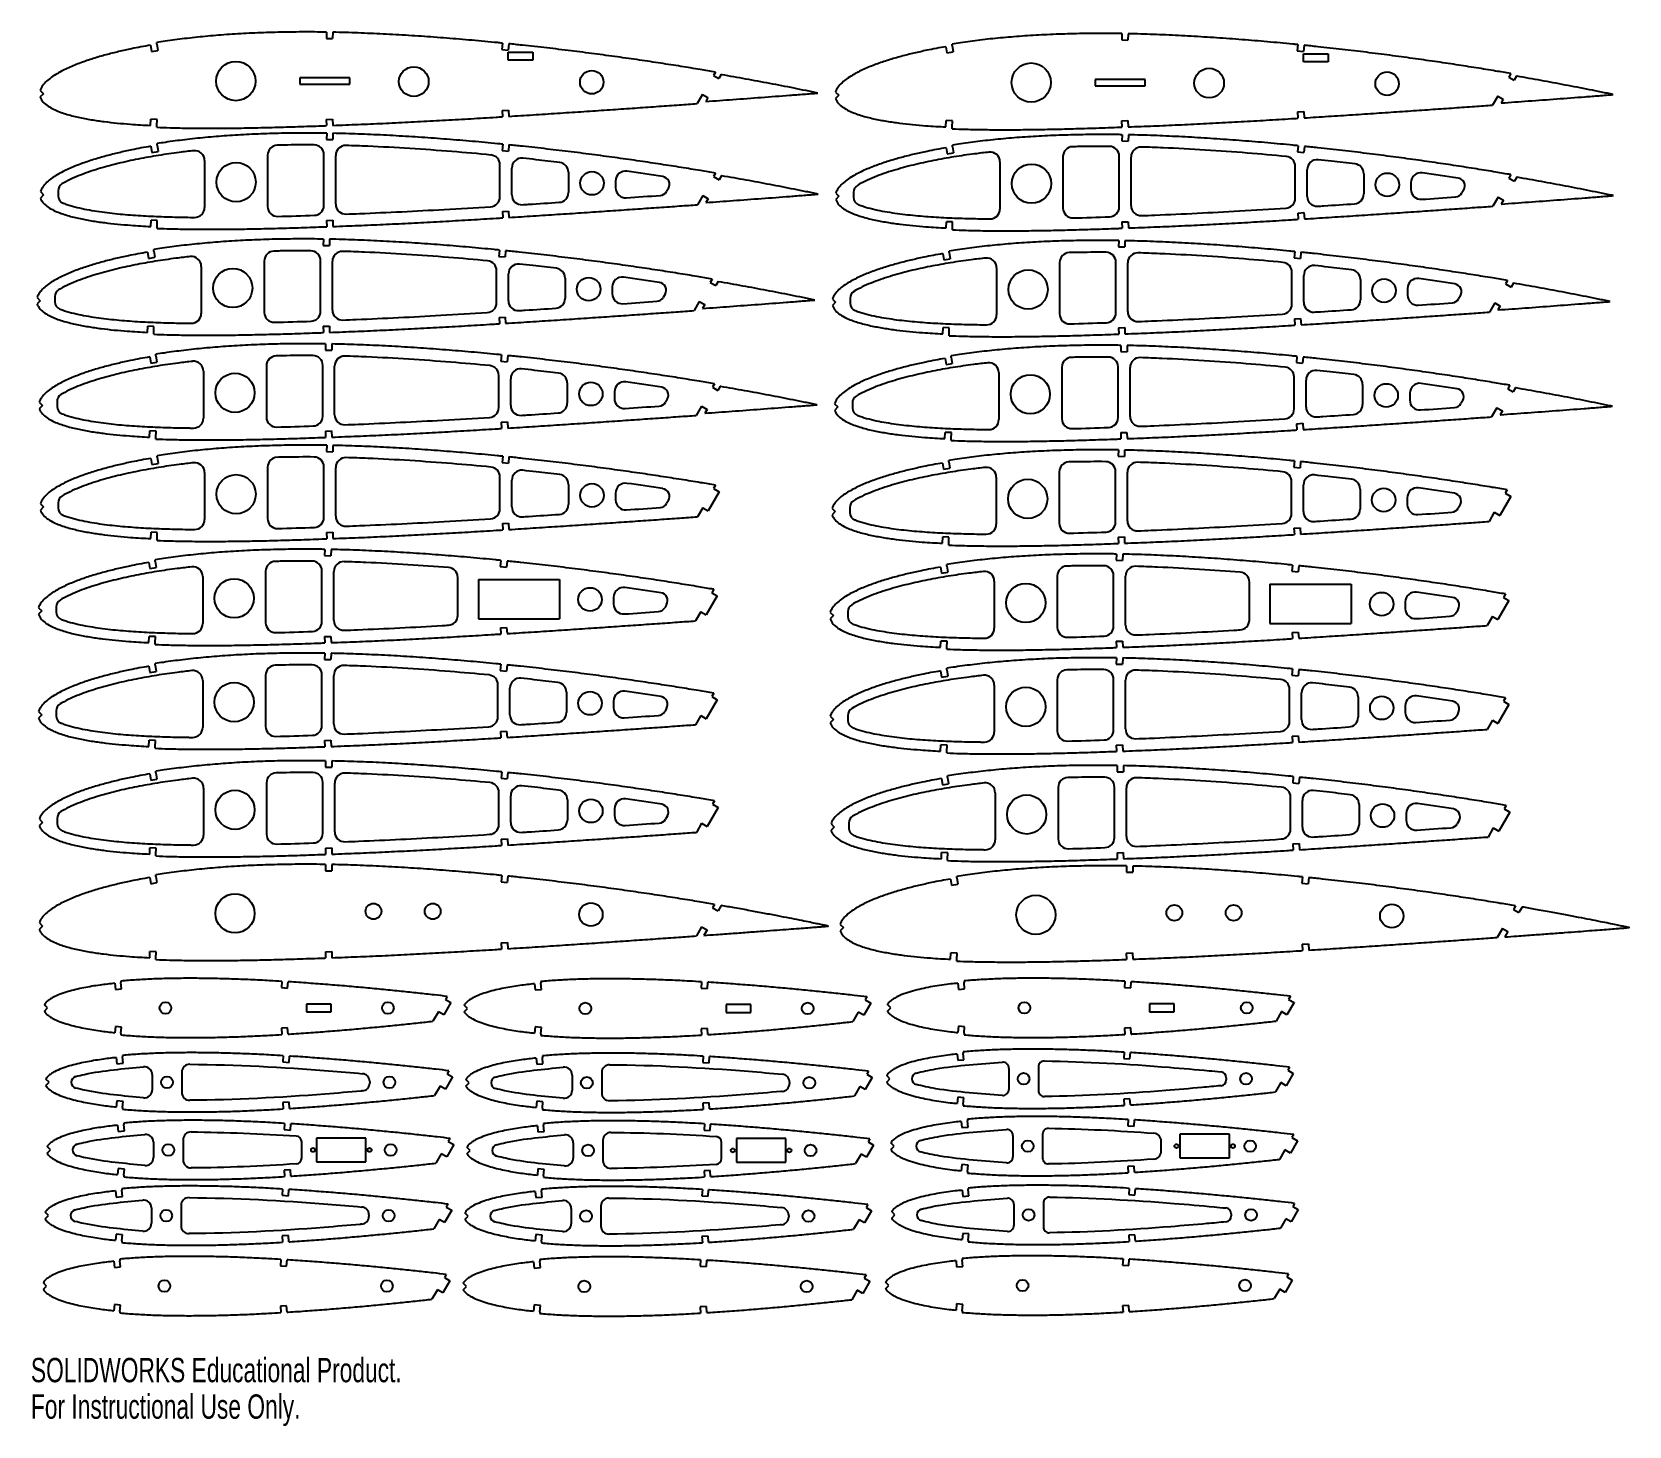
# Model space of a CAD drawing. Header units: millimetres. Extents: x 1 to 808, y 0 to 705.
import ezdxf

# ---------------------------------------------------------------- set-up
doc = ezdxf.new("R2010")
doc.units = ezdxf.units.MM
doc.styles.add('SLDTEXTSTYLE0', font='TXT', dxfattribs={"width": 0.7})

msp = doc.modelspace()

# ---------------------------------------------------------------- texts
at = {"color": 7, "linetype": 'Continuous', "char_height": 12.3038, "attachment_point": 1, "style": 'SLDTEXTSTYLE0'}
for s, insert in [('SOLIDWORKS Educational Product.', (0, 34.32)), ('For Instructional Use Only.', (0, 15.86))]:
    msp.add_mtext(s, dxfattribs=dict(at, insert=insert))

# ---------------------------------------------------------------- linework, layer by layer
at = {"color": 7, "linetype": 'Continuous', "lineweight": 25}
for p, q in [((149.49, 704.88), (149.43, 701.71)), ((152.66, 704.83), (152.6, 701.65)), ((551.75, 704.13), (551.7, 700.95)), ((554.93, 704.07), (554.87, 700.9)), ((60.53, 698.27), (61.05, 695.14)), ((61.05, 695.14), (64.18, 695.66)), ((63.66, 698.79), (63.66, 699.6)), ((63.66, 698.79), (64.18, 695.66)), ((149.43, 701.71), (152.6, 701.65)), ((238.51, 699.3), (238.2, 696.14)), ((238.2, 696.14), (241.35, 695.83)), ((241.67, 698.99), (241.35, 695.83)), ((241.41, 690.7), (241.41, 694.7)), ((241.41, 694.7), (253.91, 694.7)), ((253.91, 694.7), (253.91, 690.7)), ((462.79, 697.52), (463.32, 694.38)), ((463.32, 694.38), (466.45, 694.91)), ((465.93, 698.04), (465.93, 698.84)), ((465.93, 698.04), (466.45, 694.91)), ((551.7, 700.95), (554.87, 700.9)), ((640.78, 698.55), (640.46, 695.39)), ((640.46, 695.39), (643.62, 695.07)), ((643.94, 698.23), (643.62, 695.07)), ((253.91, 690.7), (241.41, 690.7)), ((643.68, 689.94), (643.68, 693.94)), ((643.68, 693.94), (656.18, 693.94)), ((656.18, 689.94), (643.68, 689.94)), ((656.18, 693.94), (656.18, 689.94)), ((161.36, 681.72), (135.96, 681.72)), ((135.96, 681.72), (135.96, 678.54)), ((135.96, 678.54), (161.36, 678.54)), ((161.36, 678.54), (161.36, 681.72)), ((346.19, 684.68), (345.19, 682.94)), ((345.19, 682.94), (347.94, 681.35)), ((349.1, 683.37), (347.94, 681.35)), ((349.39, 683.32), (349.1, 683.37)), ((563.63, 680.96), (538.23, 680.96)), ((538.23, 680.96), (538.23, 677.78)), ((563.63, 677.78), (563.63, 680.96)), ((748.46, 683.92), (747.46, 682.18)), ((747.46, 682.18), (750.21, 680.59)), ((751.37, 682.61), (750.21, 680.59)), ((751.66, 682.56), (751.37, 682.61)), ((4.69, 675.33), (6.31, 673.72)), ((6.31, 673.72), (4.7, 672.09)), ((339.64, 673.33), (336.98, 668.72)), ((339.64, 673.33), (342.39, 671.74)), ((342.39, 671.74), (341.28, 669.82)), ((406.95, 674.57), (408.58, 672.96)), ((408.58, 672.96), (406.96, 671.33)), ((538.23, 677.78), (563.63, 677.78)), ((741.91, 672.57), (739.25, 667.96)), ((741.91, 672.57), (744.66, 670.98)), ((744.66, 670.98), (743.55, 669.06)), ((238.31, 665.25), (241.48, 665.44)), ((238.31, 665.25), (238.51, 662.08)), ((241.48, 665.44), (241.68, 662.28)), ((640.58, 664.49), (643.75, 664.69)), ((640.58, 664.49), (640.78, 661.32)), ((643.75, 664.69), (643.95, 661.52)), ((60.49, 657.7), (60.62, 660.87)), ((63.8, 660.73), (60.62, 660.87)), ((63.66, 657.56), (63.8, 660.73)), ((63.66, 656.76), (63.66, 657.56)), ((149.37, 660.75), (152.54, 660.87)), ((149.37, 660.75), (149.49, 657.58)), ((152.54, 660.87), (152.66, 657.7)), ((462.75, 656.94), (462.89, 660.11)), ((466.06, 659.97), (462.89, 660.11)), ((465.93, 656.8), (466.06, 659.97)), ((465.93, 656.01), (465.93, 656.8)), ((551.64, 660), (554.81, 660.12)), ((551.64, 660), (551.75, 656.82)), ((554.81, 660.12), (554.93, 656.94)), ((60.65, 647.15), (61.17, 644.02)), ((63.78, 647.67), (63.78, 648.48)), ((63.78, 647.67), (64.3, 644.54)), ((149.61, 653.76), (149.55, 650.59)), ((149.55, 650.59), (152.73, 650.53)), ((152.78, 653.7), (152.73, 650.53)), ((238.64, 648.18), (238.32, 645.02)), ((241.8, 647.86), (241.48, 644.7)), ((462.92, 646.39), (463.44, 643.26)), ((466.05, 646.92), (466.05, 647.72)), ((466.05, 646.92), (466.57, 643.78)), ((551.88, 653), (551.82, 649.83)), ((551.82, 649.83), (555, 649.77)), ((555.05, 652.95), (555, 649.77)), ((640.91, 647.42), (640.59, 644.27)), ((644.07, 647.11), (643.75, 643.95)), ((61.17, 644.02), (64.3, 644.54)), ((87.86, 639.95), (87.86, 616.18)), ((119.71, 642.67), (119.71, 616.66)), ((148.2, 617.24), (148.2, 642.83)), ((154.2, 617.83), (154.2, 642.54)), ((238.32, 645.02), (241.48, 644.7)), ((463.44, 643.26), (466.57, 643.78)), ((490.13, 639.2), (490.13, 615.42)), ((521.98, 641.91), (521.98, 615.9)), ((550.46, 616.48), (550.46, 642.07)), ((556.46, 617.07), (556.46, 641.78)), ((640.59, 644.27), (643.75, 643.95)), ((237.22, 621.58), (237.22, 637.76)), ((243.22, 622.58), (243.22, 636.13)), ((271.86, 634.01), (271.86, 623.79)), ((346.32, 633.55), (345.32, 631.82)), ((345.32, 631.82), (348.06, 630.23)), ((349.23, 632.25), (348.06, 630.23)), ((349.52, 632.2), (349.23, 632.25)), ((639.49, 620.82), (639.49, 637)), ((645.49, 621.82), (645.49, 635.37)), ((674.13, 633.25), (674.13, 623.03)), ((748.58, 632.8), (747.58, 631.06)), ((747.58, 631.06), (750.33, 629.47)), ((751.5, 631.49), (750.33, 629.47)), ((751.78, 631.44), (751.5, 631.49)), ((4.81, 624.2), (6.43, 622.59)), ((6.43, 622.59), (4.82, 620.97)), ((13.78, 624.67), (13.78, 622.09)), ((295.71, 629.56), (295.71, 626.07)), ((322.45, 625.86), (321.53, 624.27)), ((339.77, 622.2), (337.1, 617.59)), ((339.77, 622.2), (342.52, 620.62)), ((407.08, 623.45), (408.7, 621.84)), ((416.05, 623.91), (416.05, 621.33)), ((697.98, 628.81), (697.98, 625.31)), ((724.72, 625.11), (723.8, 623.52)), ((238.44, 614.12), (241.61, 614.32)), ((238.44, 614.12), (238.63, 610.96)), ((241.61, 614.32), (241.8, 611.15)), ((342.52, 620.62), (341.41, 618.7)), ((408.7, 621.84), (407.09, 620.21)), ((742.03, 621.45), (739.37, 616.84)), ((742.03, 621.45), (744.78, 619.86)), ((744.78, 619.86), (743.67, 617.94)), ((60.61, 606.58), (60.75, 609.75)), ((63.92, 609.61), (60.75, 609.75)), ((63.78, 606.44), (63.92, 609.61)), ((63.78, 605.64), (63.78, 606.44)), ((149.49, 609.63), (152.67, 609.75)), ((149.49, 609.63), (149.61, 606.46)), ((152.67, 609.75), (152.78, 606.58)), ((462.88, 605.82), (463.02, 608.99)), ((466.19, 608.85), (463.02, 608.99)), ((466.05, 605.68), (466.19, 608.85)), ((551.76, 608.88), (554.93, 608.99)), ((551.76, 608.88), (551.88, 605.7)), ((554.93, 608.99), (555.05, 605.82)), ((640.7, 613.37), (643.87, 613.57)), ((640.7, 613.37), (640.9, 610.2)), ((643.87, 613.57), (644.07, 610.4)), ((147.92, 600.2), (147.86, 597.03)), ((151.09, 600.15), (151.04, 596.97)), ((466.05, 604.88), (466.05, 605.68)), ((550.19, 599.45), (550.13, 596.27)), ((553.36, 599.39), (553.3, 596.22)), ((58.96, 593.59), (59.48, 590.46)), ((59.48, 590.46), (62.61, 590.98)), ((62.09, 594.12), (62.09, 594.92)), ((62.09, 594.12), (62.61, 590.98)), ((147.86, 597.03), (151.04, 596.97)), ((236.95, 594.62), (236.63, 591.47)), ((236.63, 591.47), (239.79, 591.15)), ((240.11, 594.31), (239.79, 591.15)), ((461.23, 592.84), (461.75, 589.71)), ((461.75, 589.71), (464.88, 590.23)), ((464.36, 593.36), (464.36, 594.16)), ((464.36, 593.36), (464.88, 590.23)), ((550.13, 596.27), (553.3, 596.22)), ((639.22, 593.87), (638.9, 590.71)), ((638.9, 590.71), (642.06, 590.39)), ((642.37, 593.55), (642.06, 590.39)), ((86.17, 586.4), (86.17, 562.62)), ((118.02, 589.11), (118.02, 563.1)), ((146.51, 563.68), (146.51, 589.27)), ((152.51, 564.27), (152.51, 588.98)), ((235.53, 568.02), (235.53, 584.2)), ((241.53, 569.02), (241.53, 582.57)), ((488.43, 585.64), (488.43, 561.86)), ((520.28, 588.35), (520.28, 562.34)), ((548.77, 562.92), (548.77, 588.52)), ((554.77, 563.51), (554.77, 588.22)), ((637.79, 567.27), (637.79, 583.44)), ((643.79, 568.27), (643.79, 581.82)), ((270.17, 580.45), (270.17, 570.23)), ((294.02, 576.01), (294.02, 572.52)), ((344.63, 580), (343.62, 578.26)), ((343.62, 578.26), (346.37, 576.67)), ((347.54, 578.69), (346.37, 576.67)), ((347.83, 578.64), (347.54, 578.69)), ((672.43, 579.7), (672.43, 569.48)), ((696.28, 575.25), (696.28, 571.76)), ((746.89, 579.24), (745.89, 577.5)), ((745.89, 577.5), (748.64, 575.92)), ((749.81, 577.93), (748.64, 575.92)), ((750.09, 577.88), (749.81, 577.93)), ((3.12, 570.65), (4.74, 569.04)), ((4.74, 569.04), (3.13, 567.41)), ((12.09, 571.11), (12.09, 568.53)), ((320.76, 572.31), (319.84, 570.72)), ((338.07, 568.65), (335.41, 564.04)), ((338.07, 568.65), (340.82, 567.06)), ((340.82, 567.06), (339.72, 565.14)), ((405.39, 569.89), (407.01, 568.28)), ((407.01, 568.28), (405.4, 566.65)), ((414.36, 570.35), (414.36, 567.78)), ((723.03, 571.55), (722.11, 569.96)), ((740.34, 567.89), (737.68, 563.28)), ((740.34, 567.89), (743.09, 566.3)), ((743.09, 566.3), (741.98, 564.38)), ((236.75, 560.57), (239.91, 560.77)), ((236.75, 560.57), (236.94, 557.4)), ((239.91, 560.77), (240.11, 557.6)), ((639.01, 559.81), (642.18, 560.01)), ((639.01, 559.81), (639.21, 556.64)), ((642.18, 560.01), (642.38, 556.84)), ((58.92, 553.02), (59.06, 556.19)), ((62.23, 556.05), (59.06, 556.19)), ((62.09, 552.88), (62.23, 556.05)), ((62.09, 552.09), (62.09, 552.88)), ((147.8, 556.08), (150.97, 556.19)), ((147.8, 556.08), (147.92, 552.9)), ((150.97, 556.19), (151.09, 553.02)), ((461.19, 552.26), (461.32, 555.43)), ((464.5, 555.29), (461.32, 555.43)), ((464.36, 552.12), (464.5, 555.29)), ((464.36, 551.33), (464.36, 552.12)), ((550.07, 555.32), (553.24, 555.44)), ((550.07, 555.32), (550.19, 552.15)), ((553.24, 555.44), (553.36, 552.26)), ((63.22, 541.12), (63.22, 541.93)), ((149.05, 547.21), (148.99, 544.04)), ((148.99, 544.04), (152.16, 543.98)), ((152.22, 547.16), (152.16, 543.98)), ((238.08, 541.63), (237.76, 538.47)), ((241.23, 541.31), (240.92, 538.15)), ((551.31, 546.45), (551.26, 543.28)), ((551.26, 543.28), (554.43, 543.22)), ((554.49, 546.4), (554.43, 543.22)), ((60.09, 540.6), (60.61, 537.47)), ((60.61, 537.47), (63.74, 537.99)), ((63.22, 541.12), (63.74, 537.99)), ((87.29, 533.41), (87.29, 509.63)), ((119.14, 536.12), (119.14, 510.11)), ((147.63, 510.69), (147.63, 536.28)), ((153.63, 511.28), (153.63, 535.99)), ((237.76, 538.47), (240.92, 538.15)), ((462.35, 539.84), (462.88, 536.71)), ((462.88, 536.71), (466.01, 537.23)), ((465.49, 540.37), (465.49, 541.17)), ((465.49, 540.37), (466.01, 537.23)), ((521.41, 535.36), (521.41, 509.35)), ((549.9, 509.93), (549.9, 535.52)), ((555.9, 510.52), (555.9, 535.23)), ((640.34, 540.87), (640.02, 537.72)), ((640.02, 537.72), (643.18, 537.4)), ((643.5, 540.56), (643.18, 537.4)), ((236.65, 515.03), (236.65, 531.21)), ((242.65, 516.03), (242.65, 529.58)), ((271.29, 527.46), (271.29, 517.24)), ((345.75, 527), (344.75, 525.27)), ((344.75, 525.27), (347.5, 523.68)), ((348.67, 525.7), (347.5, 523.68)), ((348.95, 525.65), (348.67, 525.7)), ((489.56, 532.65), (489.56, 508.87)), ((638.92, 514.27), (638.92, 530.45)), ((644.92, 515.27), (644.92, 528.82)), ((673.56, 526.7), (673.56, 516.48)), ((748.02, 526.25), (747.02, 524.51)), ((4.25, 517.65), (5.87, 516.04)), ((13.22, 518.12), (13.22, 515.54)), ((295.14, 523.01), (295.14, 519.52)), ((321.89, 519.31), (320.97, 517.72)), ((415.49, 517.36), (415.49, 514.78)), ((697.41, 522.26), (697.41, 518.77)), ((724.15, 518.56), (723.24, 516.97)), ((747.02, 524.51), (749.77, 522.92)), ((750.93, 524.94), (749.77, 522.92)), ((751.22, 524.89), (750.93, 524.94)), ((5.87, 516.04), (4.26, 514.42)), ((339.2, 515.66), (336.54, 511.04)), ((339.2, 515.66), (341.95, 514.07)), ((341.95, 514.07), (340.84, 512.15)), ((406.52, 516.9), (408.14, 515.29)), ((408.14, 515.29), (406.53, 513.66)), ((741.47, 514.9), (738.81, 510.29)), ((741.47, 514.9), (744.22, 513.31)), ((744.22, 513.31), (743.11, 511.39)), ((60.05, 500.03), (60.18, 503.2)), ((63.36, 503.06), (60.18, 503.2)), ((63.22, 499.89), (63.36, 503.06)), ((148.93, 503.08), (152.1, 503.2)), ((148.93, 503.08), (149.05, 499.91)), ((152.1, 503.2), (152.22, 500.03)), ((237.87, 507.58), (241.04, 507.77)), ((237.87, 507.58), (238.07, 504.41)), ((241.04, 507.77), (241.24, 504.6)), ((462.31, 499.27), (462.45, 502.44)), ((465.62, 502.3), (462.45, 502.44)), ((465.49, 499.13), (465.62, 502.3)), ((551.2, 502.33), (554.37, 502.44)), ((551.2, 502.33), (551.31, 499.15)), ((554.37, 502.44), (554.49, 499.27)), ((640.14, 506.82), (643.31, 507.02)), ((640.14, 506.82), (640.34, 503.65)), ((643.31, 507.02), (643.51, 503.85)), ((63.22, 499.09), (63.22, 499.89)), ((149.61, 495.91), (149.55, 492.74)), ((152.78, 495.85), (152.73, 492.68)), ((465.49, 498.34), (465.49, 499.13)), ((550.01, 493.55), (549.95, 490.38)), ((553.18, 493.5), (553.13, 490.32)), ((60.65, 489.3), (61.17, 486.17)), ((61.17, 486.17), (64.3, 486.69)), ((63.78, 489.82), (63.78, 490.63)), ((63.78, 489.82), (64.3, 486.69)), ((119.71, 484.82), (119.71, 458.81)), ((148.2, 459.39), (148.2, 484.98)), ((149.55, 492.74), (152.73, 492.68)), ((154.2, 459.98), (154.2, 484.69)), ((238.64, 490.33), (238.32, 487.17)), ((238.32, 487.17), (241.48, 486.85)), ((241.8, 490.01), (241.48, 486.85)), ((461.05, 486.94), (461.57, 483.81)), ((464.18, 487.46), (464.18, 488.27)), ((464.18, 487.46), (464.7, 484.33)), ((549.95, 490.38), (553.13, 490.32)), ((639.04, 487.97), (638.72, 484.81)), ((638.72, 484.81), (641.88, 484.5)), ((642.2, 487.65), (641.88, 484.5)), ((87.86, 482.1), (87.86, 458.33)), ((237.22, 463.73), (237.22, 479.91)), ((243.22, 464.73), (243.22, 478.28)), ((461.57, 483.81), (464.7, 484.33)), ((488.26, 479.75), (488.26, 455.97)), ((520.11, 482.46), (520.11, 456.45)), ((548.6, 457.03), (548.6, 482.62)), ((554.6, 457.62), (554.6, 482.33)), ((637.62, 461.37), (637.62, 477.55)), ((271.86, 476.16), (271.86, 465.94)), ((295.71, 471.71), (295.71, 468.22)), ((348.06, 472.38), (342.52, 462.77)), ((346.32, 475.7), (345.32, 473.97)), ((345.32, 473.97), (348.06, 472.38)), ((643.62, 462.37), (643.62, 475.92)), ((672.26, 473.8), (672.26, 463.58)), ((696.11, 469.36), (696.11, 465.86)), ((748.46, 470.02), (742.91, 460.41)), ((746.72, 473.34), (745.71, 471.61)), ((745.71, 471.61), (748.46, 470.02)), ((4.81, 466.35), (6.43, 464.74)), ((6.43, 464.74), (4.82, 463.12)), ((13.78, 466.81), (13.78, 464.24)), ((322.45, 468.01), (321.53, 466.42)), ((339.77, 464.35), (337.1, 459.74)), ((339.77, 464.35), (342.52, 462.77)), ((405.21, 464), (406.83, 462.39)), ((406.83, 462.39), (405.22, 460.76)), ((414.18, 464.46), (414.18, 461.88)), ((722.85, 465.66), (721.93, 464.07)), ((740.16, 462), (737.5, 457.39)), ((740.16, 462), (742.91, 460.41)), ((238.44, 456.27), (241.61, 456.47)), ((238.44, 456.27), (238.63, 453.1)), ((241.61, 456.47), (241.8, 453.3)), ((638.83, 453.92), (642, 454.11)), ((638.83, 453.92), (639.03, 450.75)), ((642, 454.11), (642.2, 450.95)), ((60.61, 448.73), (60.75, 451.89)), ((63.92, 451.76), (60.75, 451.89)), ((63.78, 448.59), (63.92, 451.76)), ((63.78, 447.79), (63.78, 448.59)), ((149.49, 451.78), (152.67, 451.9)), ((149.49, 451.78), (149.61, 448.61)), ((152.67, 451.9), (152.78, 448.73)), ((461.01, 446.37), (461.15, 449.54)), ((464.32, 449.4), (461.15, 449.54)), ((464.18, 446.23), (464.32, 449.4)), ((464.18, 445.43), (464.18, 446.23)), ((549.89, 449.42), (553.06, 449.54)), ((549.89, 449.42), (550.01, 446.25)), ((553.06, 449.54), (553.18, 446.37)), ((59.67, 436.66), (60.19, 433.53)), ((62.8, 437.18), (62.8, 437.98)), ((62.8, 437.18), (63.32, 434.05)), ((148.63, 443.27), (148.57, 440.09)), ((148.57, 440.09), (151.74, 440.04)), ((151.8, 443.21), (151.74, 440.04)), ((237.66, 437.69), (237.34, 434.53)), ((240.82, 437.37), (240.5, 434.21)), ((549.03, 440.91), (548.97, 437.74)), ((548.97, 437.74), (552.14, 437.68)), ((552.2, 440.86), (552.14, 437.68)), ((60.19, 433.53), (63.32, 434.05)), ((86.88, 429.46), (86.88, 405.69)), ((118.73, 432.18), (118.73, 406.17)), ((147.21, 406.75), (147.21, 432.34)), ((153.21, 407.33), (153.21, 432.05)), ((215.88, 409.89), (215.88, 429.06)), ((237.34, 434.53), (240.5, 434.21)), ((460.07, 434.3), (460.59, 431.17)), ((460.59, 431.17), (463.72, 431.69)), ((463.2, 434.82), (463.2, 435.63)), ((463.2, 434.82), (463.72, 431.69)), ((519.12, 429.82), (519.12, 403.81)), ((547.61, 404.39), (547.61, 429.98)), ((553.61, 404.98), (553.61, 429.69)), ((638.05, 435.33), (637.74, 432.17)), ((637.74, 432.17), (640.89, 431.85)), ((641.21, 435.01), (640.89, 431.85)), ((226.3, 428.08), (226.3, 408.08)), ((226.3, 428.08), (267.3, 428.08)), ((267.3, 428.08), (267.3, 408.08)), ((345.33, 423.06), (344.33, 421.32)), ((344.33, 421.32), (347.08, 419.74)), ((487.27, 427.11), (487.27, 403.33)), ((616.27, 407.53), (616.27, 426.7)), ((626.7, 425.73), (626.7, 405.73)), ((626.7, 425.73), (667.7, 425.73)), ((667.7, 425.73), (667.7, 405.73)), ((745.73, 420.7), (744.73, 418.97)), ((3.83, 413.71), (5.45, 412.1)), ((5.45, 412.1), (3.84, 410.48)), ((12.8, 414.17), (12.8, 411.6)), ((294.73, 419.07), (294.73, 415.58)), ((321.47, 415.37), (320.55, 413.78)), ((347.08, 419.74), (341.53, 410.13)), ((695.12, 416.71), (695.12, 413.22)), ((721.87, 413.02), (720.95, 411.42)), ((747.48, 417.38), (741.93, 407.77)), ((744.73, 418.97), (747.48, 417.38)), ((226.3, 408.08), (267.3, 408.08)), ((338.78, 411.71), (336.12, 407.1)), ((338.78, 411.71), (341.53, 410.13)), ((404.23, 411.35), (405.85, 409.74)), ((405.85, 409.74), (404.24, 408.12)), ((413.2, 411.82), (413.2, 409.24)), ((626.7, 405.73), (667.7, 405.73)), ((739.18, 409.36), (736.52, 404.74)), ((739.18, 409.36), (741.93, 407.77)), ((59.63, 396.09), (59.76, 399.25)), ((62.94, 399.12), (59.76, 399.25)), ((62.8, 395.94), (62.94, 399.12)), ((62.8, 395.15), (62.8, 395.94)), ((148.51, 399.14), (151.68, 399.26)), ((148.51, 399.14), (148.63, 395.97)), ((151.68, 399.26), (151.8, 396.09)), ((237.45, 403.63), (240.62, 403.83)), ((237.45, 403.63), (237.65, 400.46)), ((240.62, 403.83), (240.82, 400.66)), ((460.03, 393.73), (460.16, 396.9)), ((463.34, 396.76), (460.16, 396.9)), ((463.2, 393.59), (463.34, 396.76)), ((548.91, 396.78), (552.08, 396.9)), ((548.91, 396.78), (549.03, 393.61)), ((552.08, 396.9), (552.2, 393.73)), ((637.85, 401.28), (641.02, 401.47)), ((637.85, 401.28), (638.05, 398.11)), ((641.02, 401.47), (641.22, 398.3)), ((148.63, 390.76), (148.57, 387.58)), ((151.8, 390.7), (151.74, 387.53)), ((463.2, 392.79), (463.2, 393.59)), ((549.03, 388.4), (548.97, 385.22)), ((552.2, 388.34), (552.14, 385.17)), ((59.67, 384.15), (60.19, 381.01)), ((60.19, 381.01), (63.32, 381.54)), ((62.8, 384.67), (62.8, 385.47)), ((62.8, 384.67), (63.32, 381.54)), ((118.73, 379.66), (118.73, 353.65)), ((147.21, 354.23), (147.21, 379.83)), ((148.57, 387.58), (151.74, 387.53)), ((237.66, 385.18), (237.34, 382.02)), ((237.34, 382.02), (240.5, 381.7)), ((240.82, 384.86), (240.5, 381.7)), ((460.07, 381.79), (460.59, 378.66)), ((463.2, 382.31), (463.2, 383.11)), ((463.2, 382.31), (463.72, 379.18)), ((548.97, 385.22), (552.14, 385.17)), ((638.05, 382.82), (637.74, 379.66)), ((637.74, 379.66), (640.89, 379.34)), ((641.21, 382.5), (640.89, 379.34)), ((86.88, 376.95), (86.88, 353.17)), ((153.21, 354.82), (153.21, 379.53)), ((236.24, 358.58), (236.24, 374.75)), ((242.24, 359.58), (242.24, 373.13)), ((460.59, 378.66), (463.72, 379.18)), ((487.27, 374.59), (487.27, 350.82)), ((519.12, 377.31), (519.12, 351.3)), ((547.61, 351.88), (547.61, 377.47)), ((553.61, 352.46), (553.61, 377.18)), ((636.63, 356.22), (636.63, 372.4)), ((270.88, 371.01), (270.88, 360.78)), ((294.73, 366.56), (294.73, 363.07)), ((347.08, 367.22), (341.53, 357.61)), ((345.33, 370.55), (344.33, 368.81)), ((344.33, 368.81), (347.08, 367.22)), ((642.63, 357.22), (642.63, 370.77)), ((671.27, 368.65), (671.27, 358.43)), ((695.12, 364.2), (695.12, 360.71)), ((747.48, 364.87), (741.93, 355.25)), ((745.73, 368.19), (744.73, 366.45)), ((744.73, 366.45), (747.48, 364.87)), ((3.83, 361.2), (5.45, 359.59)), ((5.45, 359.59), (3.84, 357.96)), ((12.8, 361.66), (12.8, 359.08)), ((321.47, 362.86), (320.55, 361.27)), ((338.78, 359.2), (336.12, 354.59)), ((338.78, 359.2), (341.53, 357.61)), ((404.23, 358.84), (405.85, 357.23)), ((405.85, 357.23), (404.24, 355.61)), ((413.2, 359.3), (413.2, 356.73)), ((721.87, 360.5), (720.95, 358.91)), ((739.18, 356.84), (736.52, 352.23)), ((739.18, 356.84), (741.93, 355.25)), ((237.45, 351.12), (240.62, 351.32)), ((237.45, 351.12), (237.65, 347.95)), ((240.62, 351.32), (240.82, 348.15)), ((637.85, 348.76), (641.02, 348.96)), ((637.85, 348.76), (638.05, 345.59)), ((641.02, 348.96), (641.22, 345.79)), ((59.63, 343.57), (59.76, 346.74)), ((62.94, 346.6), (59.76, 346.74)), ((62.8, 343.43), (62.94, 346.6)), ((62.8, 342.64), (62.8, 343.43)), ((148.51, 346.63), (151.68, 346.75)), ((148.51, 346.63), (148.63, 343.45)), ((151.68, 346.75), (151.8, 343.57)), ((460.03, 341.22), (460.16, 344.38)), ((463.34, 344.25), (460.16, 344.38)), ((463.2, 341.07), (463.34, 344.25)), ((463.2, 340.28), (463.2, 341.07)), ((548.91, 344.27), (552.08, 344.39)), ((548.91, 344.27), (549.03, 341.1)), ((552.08, 344.39), (552.2, 341.22)), ((149.07, 336.31), (149.01, 333.13)), ((149.01, 333.13), (152.19, 333.08)), ((152.24, 336.25), (152.19, 333.08)), ((549.47, 333.95), (549.41, 330.78)), ((552.64, 333.89), (552.59, 330.72)), ((60.11, 329.7), (60.63, 326.57)), ((60.63, 326.57), (63.76, 327.09)), ((63.24, 330.22), (63.24, 331.02)), ((63.24, 330.22), (63.76, 327.09)), ((119.17, 325.21), (119.17, 299.21)), ((147.66, 299.78), (147.66, 325.38)), ((153.66, 300.37), (153.66, 325.09)), ((238.1, 330.73), (237.78, 327.57)), ((237.78, 327.57), (240.94, 327.25)), ((241.26, 330.41), (240.94, 327.25)), ((460.51, 327.34), (461.03, 324.21)), ((461.03, 324.21), (464.16, 324.73)), ((463.64, 327.86), (463.64, 328.67)), ((463.64, 327.86), (464.16, 324.73)), ((549.41, 330.78), (552.59, 330.72)), ((638.5, 328.37), (638.18, 325.21)), ((638.18, 325.21), (641.34, 324.89)), ((641.66, 328.05), (641.34, 324.89)), ((87.32, 322.5), (87.32, 298.73)), ((236.68, 304.13), (236.68, 320.3)), ((242.68, 305.13), (242.68, 318.68)), ((271.32, 316.56), (271.32, 306.34)), ((345.78, 316.1), (344.77, 314.36)), ((487.72, 320.15), (487.72, 296.37)), ((519.57, 322.86), (519.57, 296.85)), ((548.05, 297.43), (548.05, 323.02)), ((554.05, 298.02), (554.05, 322.73)), ((637.08, 301.77), (637.08, 317.95)), ((643.08, 302.77), (643.08, 316.32)), ((13.24, 307.21), (13.24, 304.64)), ((295.17, 312.11), (295.17, 308.62)), ((321.91, 308.41), (320.99, 306.82)), ((347.52, 312.78), (341.97, 303.16)), ((344.77, 314.36), (347.52, 312.78)), ((671.72, 314.2), (671.72, 303.98)), ((695.57, 309.75), (695.57, 306.26)), ((747.92, 310.42), (742.37, 300.81)), ((746.17, 313.74), (745.17, 312.01)), ((745.17, 312.01), (747.92, 310.42)), ((4.27, 306.75), (5.89, 305.14)), ((5.89, 305.14), (4.28, 303.52)), ((339.22, 304.75), (336.56, 300.14)), ((339.22, 304.75), (341.97, 303.16)), ((404.67, 304.39), (406.29, 302.78)), ((406.29, 302.78), (404.68, 301.16)), ((413.64, 304.86), (413.64, 302.28)), ((722.31, 306.05), (721.39, 304.46)), ((739.62, 302.39), (736.96, 297.78)), ((739.62, 302.39), (742.37, 300.81)), ((60.07, 289.13), (60.21, 292.29)), ((63.38, 292.16), (60.21, 292.29)), ((63.24, 288.98), (63.38, 292.16)), ((148.95, 292.18), (152.13, 292.3)), ((148.95, 292.18), (149.07, 289.01)), ((152.13, 292.3), (152.24, 289.12)), ((237.9, 296.67), (241.06, 296.87)), ((237.9, 296.67), (238.09, 293.5)), ((241.06, 296.87), (241.26, 293.7)), ((638.29, 294.31), (641.46, 294.51)), ((638.29, 294.31), (638.49, 291.15)), ((641.46, 294.51), (641.66, 291.34)), ((63.24, 288.19), (63.24, 288.98)), ((149.07, 283.91), (149.01, 280.73)), ((152.24, 283.85), (152.19, 280.68)), ((460.47, 286.77), (460.61, 289.94)), ((463.78, 289.8), (460.61, 289.94)), ((463.64, 286.63), (463.78, 289.8)), ((463.64, 285.83), (463.64, 286.63)), ((549.35, 289.82), (552.52, 289.94)), ((549.35, 289.82), (549.47, 286.65)), ((552.52, 289.94), (552.64, 286.77)), ((554.13, 283.15), (554.07, 279.97)), ((557.3, 283.09), (557.25, 279.92)), ((60.11, 277.3), (60.63, 274.16)), ((60.63, 274.16), (63.76, 274.69)), ((63.24, 277.82), (63.24, 278.62)), ((63.24, 277.82), (63.76, 274.69)), ((149.01, 280.73), (152.19, 280.68)), ((238.1, 278.33), (237.78, 275.17)), ((237.78, 275.17), (240.94, 274.85)), ((241.26, 278.01), (240.94, 274.85)), ((465.17, 276.54), (465.69, 273.41)), ((468.3, 277.06), (468.3, 277.86)), ((468.3, 277.06), (468.82, 273.93)), ((554.07, 279.97), (557.25, 279.92)), ((643.16, 277.57), (642.84, 274.41)), ((646.32, 277.25), (646, 274.09)), ((465.69, 273.41), (468.82, 273.93)), ((642.84, 274.41), (646, 274.09)), ((345.78, 263.7), (344.77, 261.96)), ((344.77, 261.96), (347.52, 260.37)), ((349.11, 263.12), (347.52, 260.37)), ((750.84, 262.94), (749.83, 261.2)), ((749.83, 261.2), (752.58, 259.62)), ((754.17, 262.37), (752.58, 259.62)), ((4.27, 254.35), (5.89, 252.74)), ((5.89, 252.74), (4.28, 251.11)), ((339.22, 252.35), (336.56, 247.74)), ((339.22, 252.35), (341.97, 250.76)), ((341.97, 250.76), (340.39, 248.01)), ((409.33, 253.59), (410.95, 251.98)), ((410.95, 251.98), (409.34, 250.36)), ((744.28, 251.59), (741.62, 246.98)), ((744.28, 251.59), (747.03, 250)), ((237.9, 244.27), (241.06, 244.47)), ((237.9, 244.27), (238.09, 241.1)), ((241.06, 244.47), (241.26, 241.3)), ((642.95, 243.51), (646.12, 243.71)), ((642.95, 243.51), (643.15, 240.34)), ((646.12, 243.71), (646.32, 240.54)), ((747.03, 250), (745.45, 247.26)), ((60.07, 236.72), (60.21, 239.89)), ((63.38, 239.75), (60.21, 239.89)), ((63.24, 236.58), (63.38, 239.75)), ((63.24, 235.79), (63.24, 236.58)), ((148.95, 239.78), (152.13, 239.9)), ((148.95, 239.78), (149.07, 236.6)), ((152.13, 239.9), (152.24, 236.72)), ((465.13, 235.97), (465.27, 239.13)), ((468.44, 239), (465.27, 239.13)), ((468.3, 235.82), (468.44, 239)), ((468.3, 235.03), (468.3, 235.82)), ((554.01, 239.02), (557.18, 239.14)), ((554.01, 239.02), (554.13, 235.85)), ((557.18, 239.14), (557.3, 235.97)), ((42.4, 223.81), (42.71, 220.65)), ((42.71, 220.65), (45.87, 220.96)), ((45.56, 224.91), (45.56, 224.12)), ((45.87, 220.96), (45.56, 224.12)), ((126.88, 224.75), (126.68, 221.58)), ((126.68, 221.58), (129.85, 221.39)), ((129.85, 221.39), (130.05, 224.56)), ((254.73, 223.57), (255.04, 220.41)), ((255.04, 220.41), (258.2, 220.72)), ((257.89, 224.68), (257.89, 223.88)), ((258.2, 220.72), (257.89, 223.88)), ((339.21, 224.52), (339.02, 221.35)), ((339.02, 221.35), (342.18, 221.15)), ((342.18, 221.15), (342.38, 224.32)), ((468.8, 223.86), (469.11, 220.7)), ((469.11, 220.7), (472.27, 221.01)), ((471.96, 224.97), (471.96, 224.17)), ((472.27, 221.01), (471.96, 224.17)), ((553.28, 224.81), (553.08, 221.64)), ((553.08, 221.64), (556.25, 221.44)), ((556.25, 221.44), (556.45, 224.61)), ((8.46, 211.31), (6.8, 212.97)), ((6.8, 209.64), (8.46, 211.31)), ((151.81, 213.31), (139.31, 213.31)), ((139.31, 213.31), (139.31, 209.31)), ((151.81, 209.31), (151.81, 213.31)), ((212.44, 214.01), (208.87, 207.83)), ((210.59, 217.16), (209.69, 215.59)), ((209.69, 215.59), (212.44, 214.01)), ((220.8, 211.07), (219.13, 212.74)), ((219.13, 209.41), (220.8, 211.07)), ((364.14, 213.07), (351.64, 213.07)), ((351.64, 213.07), (351.64, 209.07)), ((364.14, 209.07), (364.14, 213.07)), ((424.77, 213.77), (421.2, 207.59)), ((422.93, 216.93), (422.02, 215.36)), ((422.02, 215.36), (424.77, 213.77)), ((434.86, 211.36), (433.2, 213.03)), ((433.2, 209.7), (434.86, 211.36)), ((578.21, 213.36), (565.71, 213.36)), ((565.71, 213.36), (565.71, 209.36)), ((578.21, 209.36), (578.21, 213.36)), ((638.84, 214.06), (635.27, 207.88)), ((636.99, 217.22), (636.09, 215.65)), ((636.09, 215.65), (638.84, 214.06)), ((42.71, 201.97), (42.4, 198.81)), ((45.87, 201.66), (42.71, 201.97)), ((139.31, 209.31), (151.81, 209.31)), ((206.12, 209.41), (203.36, 204.63)), ((208.87, 207.83), (206.12, 209.41)), ((351.64, 209.07), (364.14, 209.07)), ((418.45, 209.18), (415.69, 204.4)), ((421.2, 207.59), (418.45, 209.18)), ((469.11, 202.03), (468.8, 198.87)), ((472.27, 201.72), (469.11, 202.03)), ((565.71, 209.36), (578.21, 209.36)), ((632.52, 209.47), (629.76, 204.69)), ((635.27, 207.88), (632.52, 209.47)), ((45.56, 198.5), (45.87, 201.66)), ((45.56, 198.5), (45.56, 197.7)), ((129.85, 201.23), (126.68, 201.03)), ((126.68, 201.03), (126.88, 197.86)), ((130.05, 198.06), (129.85, 201.23)), ((255.04, 201.74), (254.73, 198.58)), ((258.2, 201.43), (255.04, 201.74)), ((257.89, 198.27), (258.2, 201.43)), ((257.89, 198.27), (257.89, 197.47)), ((342.18, 201), (339.02, 200.8)), ((339.02, 200.8), (339.21, 197.63)), ((342.38, 197.83), (342.18, 201)), ((471.96, 198.56), (472.27, 201.72)), ((471.96, 198.56), (471.96, 197.76)), ((556.25, 201.29), (553.08, 201.09)), ((553.08, 201.09), (553.28, 197.92)), ((556.45, 198.12), (556.25, 201.29)), ((43.18, 186.21), (43.49, 183.05)), ((46.34, 187.32), (46.34, 186.52)), ((46.65, 183.36), (46.34, 186.52)), ((127.66, 187.15), (127.47, 183.99)), ((130.64, 183.79), (130.83, 186.96)), ((255.52, 185.97), (255.83, 182.81)), ((258.68, 187.08), (258.68, 186.28)), ((258.99, 183.12), (258.68, 186.28)), ((340, 186.92), (339.8, 183.75)), ((342.97, 183.56), (343.17, 186.73)), ((468.43, 187.99), (468.74, 184.83)), ((471.59, 189.1), (471.59, 188.3)), ((471.9, 185.14), (471.59, 188.3)), ((552.91, 188.94), (552.72, 185.77)), ((555.89, 185.57), (556.08, 188.74)), ((43.49, 183.05), (46.65, 183.36)), ((76.34, 178.82), (76.34, 168.6)), ((127.47, 183.99), (130.64, 183.79)), ((211.38, 179.56), (210.48, 178)), ((210.48, 178), (213.22, 176.41)), ((255.83, 182.81), (258.99, 183.12)), ((288.68, 178.59), (288.68, 168.37)), ((339.8, 183.75), (342.97, 183.56)), ((423.71, 179.33), (422.81, 177.76)), ((422.81, 177.76), (425.56, 176.18)), ((468.74, 184.83), (471.9, 185.14)), ((494.59, 180.91), (494.59, 170.09)), ((509.59, 181.53), (509.59, 169.47)), ((552.72, 185.77), (555.89, 185.57)), ((638.47, 178.19), (634.91, 172.01)), ((636.63, 181.35), (635.73, 179.78)), ((635.73, 179.78), (638.47, 178.19)), ((9.25, 173.71), (7.59, 175.37)), ((7.59, 172.05), (9.25, 173.71)), ((61.34, 177.61), (61.34, 169.82)), ((171.34, 174.08), (171.34, 173.34)), ((206.91, 171.82), (204.15, 167.03)), ((209.66, 170.23), (206.91, 171.82)), ((213.22, 176.41), (209.66, 170.23)), ((221.58, 173.48), (219.92, 175.14)), ((219.92, 171.81), (221.58, 173.48)), ((273.68, 177.38), (273.68, 169.59)), ((383.68, 173.85), (383.68, 173.11)), ((419.24, 171.58), (416.48, 166.8)), ((421.99, 169.99), (419.24, 171.58)), ((425.56, 176.18), (421.99, 169.99)), ((434.5, 175.5), (432.84, 177.16)), ((432.84, 173.83), (434.5, 175.5)), ((604.59, 176.03), (604.59, 174.96)), ((632.16, 173.6), (629.4, 168.82)), ((634.91, 172.01), (632.16, 173.6)), ((43.49, 164.37), (43.18, 161.21)), ((46.65, 164.06), (43.49, 164.37)), ((46.34, 160.9), (46.65, 164.06)), ((130.64, 163.63), (127.47, 163.44)), ((127.47, 163.44), (127.66, 160.27)), ((130.83, 160.46), (130.64, 163.63)), ((255.83, 164.14), (255.52, 160.98)), ((258.99, 163.83), (255.83, 164.14)), ((258.68, 160.67), (258.99, 163.83)), ((342.97, 163.4), (339.8, 163.2)), ((339.8, 163.2), (340, 160.03)), ((343.17, 160.23), (342.97, 163.4)), ((468.74, 166.16), (468.43, 163)), ((471.9, 165.85), (468.74, 166.16)), ((471.59, 162.69), (471.9, 165.85)), ((471.59, 162.69), (471.59, 161.89)), ((555.89, 165.42), (552.72, 165.22)), ((552.72, 165.22), (552.91, 162.05)), ((556.08, 162.25), (555.89, 165.42)), ((46.34, 160.9), (46.34, 160.11)), ((258.68, 160.67), (258.68, 159.87)), ((470.52, 153.93), (470.83, 150.77)), ((473.68, 155.04), (473.68, 154.24)), ((473.99, 151.08), (473.68, 154.24)), ((555.01, 154.87), (554.81, 151.71)), ((557.98, 151.51), (558.17, 154.68)), ((43.82, 151.99), (44.13, 148.83)), ((44.13, 148.83), (47.29, 149.14)), ((46.98, 153.1), (46.98, 152.3)), ((47.29, 149.14), (46.98, 152.3)), ((128.3, 152.94), (128.1, 149.77)), ((128.1, 149.77), (131.27, 149.58)), ((131.27, 149.58), (131.47, 152.74)), ((169.48, 145.5), (144.48, 145.5)), ((144.48, 145.5), (144.48, 133.5)), ((169.48, 133.5), (169.48, 145.5)), ((256.15, 151.76), (256.46, 148.6)), ((256.46, 148.6), (259.62, 148.91)), ((259.31, 152.87), (259.31, 152.07)), ((259.62, 148.91), (259.31, 152.07)), ((340.63, 152.71), (340.44, 149.54)), ((340.44, 149.54), (343.61, 149.34)), ((343.61, 149.34), (343.8, 152.51)), ((470.83, 150.77), (473.99, 151.08)), ((496.68, 146.84), (496.68, 136.03)), ((511.68, 147.46), (511.68, 135.4)), ((554.81, 151.71), (557.98, 151.51)), ((606.18, 147.43), (581.18, 147.43)), ((581.18, 147.43), (581.18, 135.43)), ((606.18, 135.43), (606.18, 147.43)), ((638.72, 147.28), (637.82, 145.72)), ((637.82, 145.72), (640.57, 144.13)), ((9.88, 139.5), (8.22, 141.16)), ((8.22, 137.83), (9.88, 139.5)), ((61.98, 143.4), (61.98, 135.61)), ((76.98, 144.61), (76.98, 134.39)), ((136.98, 135.43), (136.98, 143.56)), ((207.54, 137.6), (204.78, 132.82)), ((210.29, 136.01), (207.54, 137.6)), ((213.86, 142.2), (210.29, 136.01)), ((212.01, 145.35), (211.11, 143.78)), ((211.11, 143.78), (213.86, 142.2)), ((222.22, 139.26), (220.55, 140.93)), ((220.55, 137.6), (222.22, 139.26)), ((274.31, 143.16), (274.31, 135.37)), ((289.31, 144.37), (289.31, 134.16)), ((349.31, 135.2), (349.31, 143.33)), ((381.81, 145.26), (356.81, 145.26)), ((356.81, 145.26), (356.81, 133.26)), ((381.81, 133.26), (381.81, 145.26)), ((419.87, 137.37), (417.11, 132.59)), ((422.62, 135.78), (419.87, 137.37)), ((426.19, 141.96), (422.62, 135.78)), ((424.35, 145.11), (423.44, 143.55)), ((423.44, 143.55), (426.19, 141.96)), ((436.59, 141.43), (434.93, 143.09)), ((434.93, 139.77), (436.59, 141.43)), ((571.68, 138.85), (571.68, 144.01)), ((634.25, 139.54), (631.49, 134.75)), ((637, 137.95), (634.25, 139.54)), ((640.57, 144.13), (637, 137.95)), ((44.13, 130.16), (43.82, 127)), ((47.29, 129.85), (44.13, 130.16)), ((46.98, 126.69), (47.29, 129.85)), ((131.27, 129.42), (128.1, 129.22)), ((131.47, 126.25), (131.27, 129.42)), ((144.48, 133.5), (169.48, 133.5)), ((256.46, 129.93), (256.15, 126.77)), ((259.62, 129.62), (256.46, 129.93)), ((259.31, 126.46), (259.62, 129.62)), ((356.81, 133.26), (381.81, 133.26)), ((470.83, 132.09), (470.52, 128.93)), ((473.99, 131.78), (470.83, 132.09)), ((473.68, 128.62), (473.99, 131.78)), ((557.98, 131.35), (554.81, 131.16)), ((554.81, 131.16), (555.01, 127.99)), ((558.17, 128.18), (557.98, 131.35)), ((581.18, 135.43), (606.18, 135.43)), ((46.98, 126.69), (46.98, 125.89)), ((128.1, 129.22), (128.3, 126.05)), ((259.31, 126.46), (259.31, 125.66)), ((343.61, 129.18), (340.44, 128.99)), ((340.44, 128.99), (340.63, 125.82)), ((343.8, 126.02), (343.61, 129.18)), ((473.68, 128.62), (473.68, 127.83)), ((42.78, 118.78), (43.09, 115.62)), ((43.09, 115.62), (46.25, 115.93)), ((45.94, 119.89), (45.94, 119.09)), ((46.25, 115.93), (45.94, 119.09)), ((127.26, 119.73), (127.07, 116.56)), ((127.07, 116.56), (130.24, 116.36)), ((130.24, 116.36), (130.43, 119.53)), ((255.12, 118.55), (255.43, 115.39)), ((255.43, 115.39), (258.59, 115.7)), ((258.28, 119.65), (258.28, 118.86)), ((258.59, 115.7), (258.28, 118.86)), ((339.6, 119.49), (339.4, 116.32)), ((339.4, 116.32), (342.57, 116.13)), ((342.57, 116.13), (342.77, 119.3)), ((470.96, 119.13), (471.27, 115.97)), ((471.27, 115.97), (474.43, 116.28)), ((474.12, 120.24), (474.12, 119.44)), ((474.43, 116.28), (474.12, 119.44)), ((555.44, 120.08), (555.25, 116.91)), ((555.25, 116.91), (558.42, 116.71)), ((558.42, 116.71), (558.61, 119.88)), ((8.85, 106.28), (7.19, 107.95)), ((7.19, 104.62), (8.85, 106.28)), ((60.94, 110.18), (60.94, 102.39)), ((75.94, 111.39), (75.94, 101.17)), ((170.94, 106.65), (170.94, 105.91)), ((212.83, 108.98), (209.26, 102.8)), ((210.98, 112.13), (210.08, 110.57)), ((210.08, 110.57), (212.83, 108.98)), ((221.19, 106.05), (219.52, 107.71)), ((219.52, 104.38), (221.19, 106.05)), ((273.28, 109.95), (273.28, 102.16)), ((288.28, 111.16), (288.28, 100.94)), ((383.28, 106.42), (383.28, 105.68)), ((425.16, 108.75), (421.59, 102.57)), ((423.31, 111.9), (422.41, 110.33)), ((422.41, 110.33), (425.16, 108.75)), ((437.03, 106.64), (435.37, 108.3)), ((435.37, 104.97), (437.03, 106.64)), ((497.12, 112.05), (497.12, 101.23)), ((512.12, 112.67), (512.12, 100.61)), ((607.12, 107.17), (607.12, 106.1)), ((641, 109.33), (637.44, 103.15)), ((639.16, 112.49), (638.25, 110.92)), ((638.25, 110.92), (641, 109.33)), ((43.09, 96.95), (42.78, 93.79)), ((46.25, 96.63), (43.09, 96.95)), ((206.51, 104.39), (203.75, 99.61)), ((209.26, 102.8), (206.51, 104.39)), ((418.84, 104.15), (416.08, 99.37)), ((421.59, 102.57), (418.84, 104.15)), ((471.27, 97.3), (470.96, 94.14)), ((474.43, 96.99), (471.27, 97.3)), ((474.12, 93.83), (474.43, 96.99)), ((634.69, 104.74), (631.93, 99.96)), ((637.44, 103.15), (634.69, 104.74)), ((45.94, 93.47), (46.25, 96.63)), ((45.94, 93.47), (45.94, 92.68)), ((130.24, 96.2), (127.07, 96.01)), ((127.07, 96.01), (127.26, 92.84)), ((130.43, 93.03), (130.24, 96.2)), ((255.43, 96.71), (255.12, 93.55)), ((258.59, 96.4), (255.43, 96.71)), ((258.28, 93.24), (258.59, 96.4)), ((258.28, 93.24), (258.28, 92.44)), ((342.57, 95.97), (339.4, 95.77)), ((339.4, 95.77), (339.6, 92.6)), ((342.77, 92.8), (342.57, 95.97)), ((474.12, 93.83), (474.12, 93.03)), ((558.42, 96.56), (555.25, 96.36)), ((555.25, 96.36), (555.44, 93.19)), ((558.61, 93.39), (558.42, 96.56)), ((41.89, 83.18), (42.2, 80.02)), ((45.05, 84.28), (45.05, 83.49)), ((45.36, 80.33), (45.05, 83.49)), ((126.37, 84.12), (126.18, 80.95)), ((126.18, 80.95), (129.34, 80.76)), ((129.34, 80.76), (129.54, 83.93)), ((254.23, 82.94), (254.54, 79.78)), ((257.38, 84.05), (257.38, 83.25)), ((257.7, 80.09), (257.38, 83.25)), ((338.71, 83.89), (338.51, 80.72)), ((341.68, 80.53), (341.88, 83.69)), ((467.9, 83.46), (468.21, 80.3)), ((471.06, 84.57), (471.06, 83.77)), ((471.37, 80.61), (471.06, 83.77)), ((552.38, 84.41), (552.18, 81.24)), ((552.18, 81.24), (555.35, 81.04)), ((555.35, 81.04), (555.55, 84.21)), ((42.2, 80.02), (45.36, 80.33)), ((211.93, 73.38), (208.36, 67.2)), ((210.09, 76.53), (209.18, 74.97)), ((209.18, 74.97), (211.93, 73.38)), ((254.54, 79.78), (257.7, 80.09)), ((338.51, 80.72), (341.68, 80.53)), ((424.27, 73.14), (420.7, 66.96)), ((422.42, 76.3), (421.52, 74.73)), ((421.52, 74.73), (424.27, 73.14)), ((468.21, 80.3), (471.37, 80.61)), ((637.94, 73.66), (634.37, 67.48)), ((636.09, 76.82), (635.19, 75.25)), ((635.19, 75.25), (637.94, 73.66)), ((7.96, 70.68), (6.29, 72.34)), ((6.29, 69.02), (7.96, 70.68)), ((205.61, 68.78), (202.85, 64)), ((208.36, 67.2), (205.61, 68.78)), ((220.29, 70.45), (218.63, 72.11)), ((218.63, 68.78), (220.29, 70.45)), ((417.95, 68.55), (415.19, 63.77)), ((420.7, 66.96), (417.95, 68.55)), ((433.97, 70.96), (432.3, 72.63)), ((432.3, 69.3), (433.97, 70.96)), ((631.62, 69.07), (628.86, 64.29)), ((634.37, 67.48), (631.62, 69.07)), ((42.2, 61.34), (41.89, 58.18)), ((45.36, 61.03), (42.2, 61.34)), ((45.05, 57.87), (45.36, 61.03)), ((45.05, 57.87), (45.05, 57.08)), ((129.34, 60.6), (126.18, 60.41)), ((126.18, 60.41), (126.37, 57.24)), ((129.54, 57.43), (129.34, 60.6)), ((254.54, 61.11), (254.23, 57.95)), ((257.7, 60.8), (254.54, 61.11)), ((257.38, 57.64), (257.7, 60.8)), ((257.38, 57.64), (257.38, 56.84)), ((341.68, 60.37), (338.51, 60.17)), ((338.51, 60.17), (338.71, 57)), ((341.88, 57.2), (341.68, 60.37)), ((468.21, 61.63), (467.9, 58.47)), ((471.37, 61.32), (468.21, 61.63)), ((471.06, 58.16), (471.37, 61.32)), ((471.06, 58.16), (471.06, 57.36)), ((555.35, 60.89), (552.18, 60.69)), ((552.18, 60.69), (552.38, 57.52)), ((555.55, 57.72), (555.35, 60.89))]:
    msp.add_line(p, q, dxfattribs=at)
for centre, radius in [((103.66, 680.13), 9.92), ((193.66, 679.84), 7.5), ((505.93, 679.37), 9.92), ((283.66, 679.56), 5.93), ((595.93, 679.09), 7.5), ((685.93, 678.8), 5.92), ((103.78, 629.01), 9.93), ((506.05, 628.25), 9.93), ((283.78, 628.43), 5.92), ((686.05, 627.68), 5.93), ((102.09, 575.45), 9.93), ((504.36, 574.69), 9.92), ((282.09, 574.88), 5.93), ((684.36, 574.12), 5.92), ((103.22, 522.46), 9.93), ((283.22, 521.88), 5.92), ((505.49, 521.7), 9.92), ((685.49, 521.13), 5.92), ((103.78, 471.16), 9.92), ((504.18, 468.8), 9.93), ((283.78, 470.58), 5.92), ((684.18, 468.23), 5.93), ((102.8, 418.51), 9.93), ((282.8, 417.94), 5.93), ((503.2, 416.16), 9.92), ((683.2, 415.58), 5.93), ((102.8, 366), 9.92), ((503.2, 363.64), 9.92), ((282.8, 365.43), 5.93), ((683.2, 363.07), 5.92), ((103.24, 311.55), 9.92), ((283.24, 310.98), 5.93), ((503.64, 309.2), 9.92), ((683.64, 308.62), 5.93), ((103.24, 259.15), 9.92), ((508.3, 258.39), 9.93), ((173.24, 260.2), 4), ((203.24, 260.2), 4), ((283.24, 258.58), 5.93), ((578.3, 259.44), 4), ((608.3, 259.44), 4), ((688.3, 257.82), 5.93), ((68.06, 211.31), 2.96), ((180.56, 211.31), 2.96), ((280.39, 211.07), 2.96), ((392.89, 211.07), 2.96), ((502.46, 211.36), 2.92), ((614.96, 211.36), 2.93), ((502.09, 175.5), 2.92), ((614.59, 175.5), 2.93), ((68.84, 173.71), 2.96), ((181.34, 173.71), 2.96), ((281.18, 173.48), 2.96), ((393.68, 173.48), 2.96), ((69.48, 139.5), 2.96), ((142.68, 139.5), 1), ((171.28, 139.5), 1), ((181.98, 139.5), 2.96), ((281.81, 139.26), 2.96), ((355.01, 139.26), 1), ((383.61, 139.26), 1), ((394.31, 139.26), 2.96), ((504.18, 141.43), 2.92), ((579.38, 141.43), 1), ((607.98, 141.43), 1), ((616.68, 141.43), 2.93), ((68.44, 106.28), 2.96), ((180.94, 106.28), 2.96), ((280.78, 106.05), 2.96), ((393.28, 106.05), 2.96), ((504.62, 106.64), 2.93), ((617.12, 106.64), 2.93), ((67.55, 70.68), 2.96), ((180.05, 70.68), 2.96), ((279.88, 70.45), 2.96), ((392.38, 70.45), 2.96), ((501.56, 70.96), 2.92), ((614.06, 70.96), 2.93)]:
    msp.add_circle(centre, radius, dxfattribs=at)
for centre, radius, start, end in [((124.71, 642.67), 5, 91.38534, 180), ((143.2, 642.83), 5, 0, 89.65027), ((159.2, 642.54), 5, 88.29724, 180), ((526.98, 641.91), 5, 91.38534, 180), ((545.46, 642.07), 5, 0, 89.65027), ((561.46, 641.78), 5, 88.29724, 180), ((82.86, 639.95), 5, 0, 96.33715), ((232.22, 637.76), 5, 0, 84.52842), ((248.22, 636.13), 5, 83.87145, 180), ((266.86, 634.01), 5, 0, 83.15008), ((485.13, 639.2), 5, 0, 96.33715), ((634.49, 637), 5, 0, 84.52842), ((650.49, 635.37), 5, 83.87145, 180), ((669.13, 633.25), 5, 0, 83.15008), ((300.71, 629.56), 5, 81.89504, 180), ((318.99, 627.86), 4, 330, 81.23589), ((702.98, 628.81), 5, 81.89504, 180), ((721.25, 627.11), 4, 330, 81.23589), ((17.78, 624.67), 4, 121.01299, 180), ((17.78, 622.09), 4, 180, 249.09614), ((248.22, 622.58), 5, 180, 273.6427), ((266.86, 623.79), 5, 273.7695, 0), ((300.71, 626.07), 5, 180, 273.93328), ((318.07, 626.27), 4, 274.00409, 330), ((420.05, 623.91), 4, 121.01299, 180), ((669.13, 623.03), 5, 273.7695, 0), ((702.98, 625.31), 5, 180, 273.93328), ((720.34, 625.52), 4, 274.00409, 330), ((82.86, 616.18), 5, 269.4387, 0), ((124.71, 616.66), 5, 180, 271.55683), ((143.2, 617.24), 5, 271.98415, 0), ((159.2, 617.83), 5, 180, 272.24356), ((232.22, 621.58), 5, 273.49845, 0), ((420.05, 621.33), 4, 180, 249.09614), ((485.13, 615.42), 5, 269.4387, 0), ((526.98, 615.9), 5, 180, 271.55683), ((545.46, 616.48), 5, 271.98415, 0), ((561.46, 617.07), 5, 180, 272.24356), ((634.49, 620.82), 5, 273.49845, 0), ((650.49, 621.82), 5, 180, 273.6427), ((81.17, 586.4), 5, 0, 96.33715), ((123.02, 589.11), 5, 91.38534, 180), ((141.51, 589.27), 5, 0, 89.65027), ((157.51, 588.98), 5, 88.29724, 180), ((483.43, 585.64), 5, 0, 96.33715), ((525.28, 588.35), 5, 91.38534, 180), ((543.77, 588.52), 5, 0, 89.65027), ((559.77, 588.22), 5, 88.29724, 180), ((230.53, 584.2), 5, 0, 84.52842), ((246.53, 582.57), 5, 83.87145, 180), ((265.17, 580.45), 5, 0, 83.15008), ((632.79, 583.44), 5, 0, 84.52842), ((648.79, 581.82), 5, 83.87145, 180), ((667.43, 579.7), 5, 0, 83.15008), ((16.09, 571.11), 4, 121.01299, 180), ((299.02, 576.01), 5, 81.89504, 180), ((317.3, 574.31), 4, 330, 81.23589), ((418.36, 570.35), 4, 121.01299, 180), ((701.28, 575.25), 5, 81.89504, 180), ((719.56, 573.55), 4, 330, 81.23589), ((16.09, 568.53), 4, 180, 249.09614), ((230.53, 568.02), 5, 273.49845, 0), ((246.53, 569.02), 5, 180, 273.6427), ((265.17, 570.23), 5, 273.7695, 0), ((299.02, 572.52), 5, 180, 273.93328), ((316.38, 572.72), 4, 274.00409, 330), ((418.36, 567.78), 4, 180, 249.09614), ((632.79, 567.27), 5, 273.49845, 0), ((648.79, 568.27), 5, 180, 273.6427), ((667.43, 569.48), 5, 273.7695, 0), ((701.28, 571.76), 5, 180, 273.93328), ((718.64, 571.96), 4, 274.00409, 330), ((81.17, 562.62), 5, 269.4387, 0), ((123.02, 563.1), 5, 180, 271.55683), ((141.51, 563.68), 5, 271.98415, 0), ((157.51, 564.27), 5, 180, 272.24356), ((483.43, 561.86), 5, 269.4387, 0), ((525.28, 562.34), 5, 180, 271.55683), ((543.77, 562.92), 5, 271.98415, 0), ((559.77, 563.51), 5, 180, 272.24356), ((142.63, 536.28), 5, 0, 89.65027), ((82.29, 533.41), 5, 0, 96.33715), ((124.14, 536.12), 5, 91.38534, 180), ((158.63, 535.99), 5, 88.29724, 180), ((231.65, 531.21), 5, 0, 84.52842), ((247.65, 529.58), 5, 83.87145, 180), ((484.56, 532.65), 5, 0, 96.33715), ((526.41, 535.36), 5, 91.38534, 180), ((544.9, 535.52), 5, 0, 89.65027), ((560.9, 535.23), 5, 88.29724, 180), ((633.92, 530.45), 5, 0, 84.52842), ((649.92, 528.82), 5, 83.87145, 180), ((266.29, 527.46), 5, 0, 83.15008), ((300.14, 523.01), 5, 81.89504, 180), ((318.42, 521.31), 4, 330, 81.23589), ((668.56, 526.7), 5, 0, 83.15008), ((702.41, 522.26), 5, 81.89504, 180), ((17.22, 518.12), 4, 121.01299, 180), ((266.29, 517.24), 5, 273.7695, 0), ((300.14, 519.52), 5, 180, 273.93328), ((317.5, 519.72), 4, 274.00409, 330), ((419.49, 517.36), 4, 121.01299, 180), ((702.41, 518.77), 5, 180, 273.93328), ((720.69, 520.56), 4, 330, 81.23589), ((17.22, 515.54), 4, 180, 249.09614), ((82.29, 509.63), 5, 269.4387, 0), ((124.14, 510.11), 5, 180, 271.55683), ((142.63, 510.69), 5, 271.98415, 0), ((158.63, 511.28), 5, 180, 272.24356), ((231.65, 515.03), 5, 273.49845, 0), ((247.65, 516.03), 5, 180, 273.6427), ((419.49, 514.78), 4, 180, 249.09614), ((526.41, 509.35), 5, 180, 271.55683), ((544.9, 509.93), 5, 271.98415, 0), ((560.9, 510.52), 5, 180, 272.24356), ((633.92, 514.27), 5, 273.49845, 0), ((649.92, 515.27), 5, 180, 273.6427), ((668.56, 516.48), 5, 273.7695, 0), ((719.77, 518.97), 4, 274.00409, 330), ((484.56, 508.87), 5, 269.4387, 0), ((82.86, 482.1), 5, 0, 96.33715), ((124.71, 484.82), 5, 91.38534, 180), ((143.2, 484.98), 5, 0, 89.65027), ((159.2, 484.69), 5, 88.29724, 180), ((232.22, 479.91), 5, 0, 84.52842), ((483.26, 479.75), 5, 0, 96.33715), ((525.11, 482.46), 5, 91.38534, 180), ((543.6, 482.62), 5, 0, 89.65027), ((559.6, 482.33), 5, 88.29724, 180), ((248.22, 478.28), 5, 83.87145, 180), ((266.86, 476.16), 5, 0, 83.15008), ((300.71, 471.71), 5, 81.89504, 180), ((632.62, 477.55), 5, 0, 84.52842), ((648.62, 475.92), 5, 83.87145, 180), ((667.26, 473.8), 5, 0, 83.15008), ((17.78, 466.81), 4, 121.01299, 180), ((318.99, 470.01), 4, 330, 81.23589), ((701.11, 469.36), 5, 81.89504, 180), ((719.38, 467.66), 4, 330, 81.23589), ((17.78, 464.24), 4, 180, 249.09614), ((232.22, 463.73), 5, 273.49845, 0), ((248.22, 464.73), 5, 180, 273.6427), ((266.86, 465.94), 5, 273.7695, 0), ((300.71, 468.22), 5, 180, 273.93328), ((318.07, 468.42), 4, 274.00409, 330), ((418.18, 464.46), 4, 121.01299, 180), ((418.18, 461.88), 4, 180, 249.09614), ((632.62, 461.37), 5, 273.49845, 0), ((648.62, 462.37), 5, 180, 273.6427), ((667.26, 463.58), 5, 273.7695, 0), ((701.11, 465.86), 5, 180, 273.93328), ((718.47, 466.07), 4, 274.00409, 330), ((82.86, 458.33), 5, 269.4387, 0), ((124.71, 458.81), 5, 180, 271.55683), ((143.2, 459.39), 5, 271.98415, 0), ((159.2, 459.98), 5, 180, 272.24356), ((483.26, 455.97), 5, 269.4387, 0), ((525.11, 456.45), 5, 180, 271.55683), ((543.6, 457.03), 5, 271.98415, 0), ((559.6, 457.62), 5, 180, 272.24356), ((123.73, 432.18), 5, 91.38534, 180), ((142.21, 432.34), 5, 0, 89.65027), ((158.21, 432.05), 5, 88.29724, 180), ((81.88, 429.46), 5, 0, 96.33715), ((210.88, 429.06), 5, 0, 85.42365), ((482.27, 427.11), 5, 0, 96.33715), ((524.12, 429.82), 5, 91.38534, 180), ((542.61, 429.98), 5, 0, 89.65027), ((558.61, 429.69), 5, 88.29724, 180), ((611.27, 426.7), 5, 0, 85.42365), ((299.73, 419.07), 5, 81.89504, 180), ((318, 417.37), 4, 330, 81.23589), ((700.12, 416.71), 5, 81.89504, 180), ((16.8, 414.17), 4, 121.01299, 180), ((299.73, 415.58), 5, 180, 273.93328), ((317.09, 415.78), 4, 274.00409, 330), ((417.2, 411.82), 4, 121.01299, 180), ((700.12, 413.22), 5, 180, 273.93328), ((718.4, 415.02), 4, 330, 81.23589), ((16.8, 411.6), 4, 180, 249.09614), ((81.88, 405.69), 5, 269.4387, 0), ((123.73, 406.17), 5, 180, 271.55683), ((142.21, 406.75), 5, 271.98415, 0), ((158.21, 407.33), 5, 180, 272.24356), ((210.88, 409.89), 5, 273.25637, 0), ((417.2, 409.24), 4, 180, 249.09614), ((542.61, 404.39), 5, 271.98415, 0), ((558.61, 404.98), 5, 180, 272.24356), ((611.27, 407.53), 5, 273.25637, 0), ((717.48, 413.42), 4, 274.00409, 330), ((482.27, 403.33), 5, 269.4387, 0), ((524.12, 403.81), 5, 180, 271.55683), ((81.88, 376.95), 5, 0, 96.33715), ((123.73, 379.66), 5, 91.38534, 180), ((142.21, 379.83), 5, 0, 89.65027), ((158.21, 379.53), 5, 88.29724, 180), ((231.24, 374.75), 5, 0, 84.52842), ((524.12, 377.31), 5, 91.38534, 180), ((542.61, 377.47), 5, 0, 89.65027), ((558.61, 377.18), 5, 88.29724, 180), ((247.24, 373.13), 5, 83.87145, 180), ((265.88, 371.01), 5, 0, 83.15008), ((482.27, 374.59), 5, 0, 96.33715), ((631.63, 372.4), 5, 0, 84.52842), ((647.63, 370.77), 5, 83.87145, 180), ((666.27, 368.65), 5, 0, 83.15008), ((16.8, 361.66), 4, 121.01299, 180), ((299.73, 366.56), 5, 81.89504, 180), ((318, 364.86), 4, 330, 81.23589), ((700.12, 364.2), 5, 81.89504, 180), ((718.4, 362.5), 4, 330, 81.23589), ((16.8, 359.08), 4, 180, 249.09614), ((231.24, 358.58), 5, 273.49845, 0), ((247.24, 359.58), 5, 180, 273.6427), ((265.88, 360.78), 5, 273.7695, 0), ((299.73, 363.07), 5, 180, 273.93328), ((317.09, 363.27), 4, 274.00409, 330), ((417.2, 359.3), 4, 121.01299, 180), ((417.2, 356.73), 4, 180, 249.09614), ((631.63, 356.22), 5, 273.49845, 0), ((647.63, 357.22), 5, 180, 273.6427), ((666.27, 358.43), 5, 273.7695, 0), ((700.12, 360.71), 5, 180, 273.93328), ((717.48, 360.91), 4, 274.00409, 330), ((81.88, 353.17), 5, 269.4387, 0), ((123.73, 353.65), 5, 180, 271.55683), ((142.21, 354.23), 5, 271.98415, 0), ((158.21, 354.82), 5, 180, 272.24356), ((482.27, 350.82), 5, 269.4387, 0), ((524.12, 351.3), 5, 180, 271.55683), ((542.61, 351.88), 5, 271.98415, 0), ((558.61, 352.46), 5, 180, 272.24356), ((82.32, 322.5), 5, 0, 96.33715), ((124.17, 325.21), 5, 91.38534, 180), ((142.66, 325.38), 5, 0, 89.65027), ((158.66, 325.09), 5, 88.29724, 180), ((231.68, 320.3), 5, 0, 84.52842), ((247.68, 318.68), 5, 83.87145, 180), ((482.72, 320.15), 5, 0, 96.33715), ((524.57, 322.86), 5, 91.38534, 180), ((543.05, 323.02), 5, 0, 89.65027), ((559.05, 322.73), 5, 88.29724, 180), ((266.32, 316.56), 5, 0, 83.15008), ((300.17, 312.11), 5, 81.89504, 180), ((632.08, 317.95), 5, 0, 84.52842), ((648.08, 316.32), 5, 83.87145, 180), ((666.72, 314.2), 5, 0, 83.15008), ((17.24, 307.21), 4, 121.01299, 180), ((300.17, 308.62), 5, 180, 273.93328), ((318.45, 310.41), 4, 330, 81.23589), ((417.64, 304.86), 4, 121.01299, 180), ((700.57, 309.75), 5, 81.89504, 180), ((718.84, 308.05), 4, 330, 81.23589), ((17.24, 304.64), 4, 180, 249.09614), ((124.17, 299.21), 5, 180, 271.55683), ((142.66, 299.78), 5, 271.98415, 0), ((158.66, 300.37), 5, 180, 272.24356), ((231.68, 304.13), 5, 273.49845, 0), ((247.68, 305.13), 5, 180, 273.6427), ((266.32, 306.34), 5, 273.7695, 0), ((317.53, 308.82), 4, 274.00409, 330), ((417.64, 302.28), 4, 180, 249.09614), ((632.08, 301.77), 5, 273.49845, 0), ((648.08, 302.77), 5, 180, 273.6427), ((666.72, 303.98), 5, 273.7695, 0), ((700.57, 306.26), 5, 180, 273.93328), ((717.93, 306.46), 4, 274.00409, 330), ((82.32, 298.73), 5, 269.4387, 0), ((482.72, 296.37), 5, 269.4387, 0), ((524.57, 296.85), 5, 180, 271.55683), ((543.05, 297.43), 5, 271.98415, 0), ((559.05, 298.02), 5, 180, 272.24356), ((57.34, 177.61), 4, 0, 95.94652), ((80.34, 178.82), 4, 89.61238, 180), ((167.34, 174.08), 4, 0, 84.79542), ((269.68, 177.38), 4, 0, 95.94652), ((292.68, 178.59), 4, 89.61238, 180), ((379.68, 173.85), 4, 0, 84.79542), ((448.63, 175.5), 3, 105.22173, 254.77773), ((491.59, 180.91), 3, 0, 94.80452), ((512.59, 181.53), 3, 89.07801, 180), ((601.59, 176.03), 3, 360, 84.48468), ((23.38, 173.71), 3, 105.22644, 254.77286), ((57.34, 169.82), 4, 264.11517, 0), ((167.34, 173.34), 4, 275.20434, 0), ((235.71, 173.48), 3, 105.22644, 254.77286), ((379.68, 173.11), 4, 275.20434, 0), ((491.59, 170.09), 3, 265.2753, 0), ((601.59, 174.96), 3, 275.51313, 360), ((80.34, 168.6), 4, 180, 270.37684), ((269.68, 169.59), 4, 264.11517, 0), ((292.68, 168.37), 4, 180, 270.37684), ((512.59, 169.47), 3, 180, 270.91382), ((57.98, 143.4), 4, 0, 95.94652), ((80.98, 144.61), 4, 89.61238, 180), ((133.98, 143.56), 3, 0, 86.22321), ((270.31, 143.16), 4, 0, 95.94652), ((293.31, 144.37), 4, 89.61238, 180), ((346.31, 143.33), 3, 0, 86.22321), ((493.68, 146.84), 3, 0, 94.80452), ((514.68, 147.46), 3, 89.07801, 180), ((567.68, 144.01), 4, 0, 85.88483), ((24.01, 139.5), 3, 105.22644, 254.77286), ((236.34, 139.26), 3, 105.22644, 254.77286), ((450.72, 141.43), 3, 105.22173, 254.77773), ((567.68, 138.85), 4, 274.11526, 0), ((57.98, 135.61), 4, 264.11517, 0), ((80.98, 134.39), 4, 180, 270.37684), ((133.98, 135.43), 3, 273.77689, 0), ((270.31, 135.37), 4, 264.11517, 0), ((293.31, 134.16), 4, 180, 270.37684), ((346.31, 135.2), 3, 273.77689, 0), ((493.68, 136.03), 3, 265.2753, 0), ((514.68, 135.4), 3, 180, 270.91382), ((56.94, 110.18), 4, 0, 95.94652), ((79.94, 111.39), 4, 89.61238, 180), ((269.28, 109.95), 4, 0, 95.94652), ((292.28, 111.16), 4, 89.61238, 180), ((494.12, 112.05), 3, 0, 94.80452), ((515.12, 112.67), 3, 89.07801, 180), ((22.98, 106.28), 3, 105.22644, 254.77286), ((166.94, 106.65), 4, 0, 84.79542), ((166.94, 105.91), 4, 275.20434, 0), ((235.31, 106.05), 3, 105.22644, 254.77286), ((379.28, 106.42), 4, 0, 84.79542), ((379.28, 105.68), 4, 275.20434, 0), ((451.16, 106.64), 3, 105.22173, 254.77773), ((604.12, 107.17), 3, 360, 84.48468), ((604.12, 106.1), 3, 275.51313, 360), ((56.94, 102.39), 4, 264.11517, 0), ((79.94, 101.17), 4, 180, 270.37684), ((269.28, 102.16), 4, 264.11517, 0), ((292.28, 100.94), 4, 180, 270.37684), ((494.12, 101.23), 3, 265.2753, 0), ((515.12, 100.61), 3, 180, 270.91382)]:
    msp.add_arc(centre, radius, start, end, dxfattribs=at)
for points, knots in [([(149.49, 704.88), (148.48, 704.9), (143.36, 704.97), (134.22, 704.98), (122.17, 704.77), (110.47, 704.33), (99.15, 703.65), (88.29, 702.75), (77.91, 701.64), (69.75, 700.55), (65.07, 699.83), (63.66, 699.6)], [0.314042, 0.314042, 0.314042, 0.314042, 0.317731, 0.3328573, 0.3476314, 0.3619949, 0.3758904, 0.3892628, 0.4020607, 0.4142353, 0.4194806, 0.4194806, 0.4194806, 0.4194806]), ([(238.51, 699.3), (237.65, 699.39), (232.54, 699.9), (223.14, 700.77), (210.3, 701.84), (197.43, 702.78), (184.58, 703.58), (171.79, 704.22), (161.16, 704.63), (154.79, 704.78), (152.66, 704.83)], [0.2047656, 0.2047656, 0.2047656, 0.2047656, 0.2079495, 0.2236526, 0.2394488, 0.2552737, 0.271062, 0.286749, 0.3023145, 0.3101536, 0.3101536, 0.3101536, 0.3101536]), ([(551.75, 704.13), (550.75, 704.14), (545.63, 704.21), (536.49, 704.23), (524.44, 704.01), (512.73, 703.57), (501.42, 702.89), (490.55, 701.99), (480.17, 700.88), (472.02, 699.79), (467.34, 699.07), (465.93, 698.84)], [0.314042, 0.314042, 0.314042, 0.314042, 0.317731, 0.3328573, 0.3476314, 0.3619949, 0.3758904, 0.3892628, 0.4020607, 0.4142353, 0.4194806, 0.4194806, 0.4194806, 0.4194806]), ([(640.78, 698.55), (639.92, 698.63), (634.8, 699.14), (625.4, 700.01), (612.57, 701.08), (599.7, 702.02), (586.85, 702.82), (574.06, 703.46), (563.43, 703.87), (557.06, 704.03), (554.93, 704.07)], [0.2047656, 0.2047656, 0.2047656, 0.2047656, 0.2079495, 0.2236526, 0.2394488, 0.2552737, 0.271062, 0.286749, 0.3023145, 0.3101536, 0.3101536, 0.3101536, 0.3101536]), ([(60.53, 698.27), (57.29, 697.72), (51.88, 696.7), (44.35, 695.04), (37.89, 693.41), (31.51, 691.56), (25.21, 689.43), (19.07, 686.96), (14.14, 684.49), (10.45, 682.14), (7.9, 680.12), (5.83, 677.87), (4.93, 676.16), (4.69, 675.33)], [0.42353543, 0.42353543, 0.42353543, 0.42353543, 0.43562527, 0.44380448, 0.4519837, 0.46016291, 0.46834212, 0.47652133, 0.48470054, 0.48879014, 0.49287975, 0.49696936, 0.50053246, 0.50053246, 0.50053246, 0.50053246]), ([(346.19, 684.68), (343.64, 685.11), (337.84, 686.09), (328.62, 687.59), (318.38, 689.19), (307.66, 690.79), (296.51, 692.38), (284.97, 693.94), (273.09, 695.46), (260.91, 696.91), (250.41, 698.08), (243.97, 698.75), (241.67, 698.99)], [0.0716548, 0.0716548, 0.0716548, 0.0716548, 0.0811828, 0.0932621, 0.1059726, 0.1192627, 0.1330762, 0.1473568, 0.162046, 0.1770824, 0.1924049, 0.2008773, 0.2008773, 0.2008773, 0.2008773]), ([(462.79, 697.52), (459.56, 696.96), (454.15, 695.94), (446.61, 694.28), (440.16, 692.65), (433.77, 690.8), (427.48, 688.68), (421.33, 686.2), (416.41, 683.73), (412.72, 681.38), (410.17, 679.37), (408.09, 677.11), (407.19, 675.4), (406.95, 674.57)], [0.42353543, 0.42353543, 0.42353543, 0.42353543, 0.43562527, 0.44380448, 0.4519837, 0.46016291, 0.46834212, 0.47652133, 0.48470054, 0.48879014, 0.49287975, 0.49696936, 0.50053246, 0.50053246, 0.50053246, 0.50053246]), ([(748.46, 683.92), (745.9, 684.36), (740.1, 685.33), (730.89, 686.83), (720.65, 688.43), (709.93, 690.04), (698.78, 691.62), (687.24, 693.18), (675.36, 694.7), (663.18, 696.15), (652.68, 697.32), (646.23, 697.99), (643.94, 698.23)], [0.0716548, 0.0716548, 0.0716548, 0.0716548, 0.0811828, 0.0932621, 0.1059726, 0.1192627, 0.1330762, 0.1473568, 0.162046, 0.1770824, 0.1924049, 0.2008773, 0.2008773, 0.2008773, 0.2008773]), ([(398.08, 674.06), (397.07, 674.27), (395.08, 674.68), (391, 675.51), (383.94, 676.94), (373.78, 678.91), (361.6, 681.17), (353.46, 682.61), (349.39, 683.32)], [0.0067629, 0.0067629, 0.0067629, 0.0067629, 0.01055964, 0.01435638, 0.02194986, 0.03713682, 0.05232378, 0.06751073, 0.06751073, 0.06751073, 0.06751073]), ([(800.34, 673.3), (799.34, 673.51), (797.34, 673.93), (793.26, 674.76), (786.2, 676.18), (776.05, 678.15), (763.87, 680.41), (755.73, 681.86), (751.66, 682.56)], [0.0067629, 0.0067629, 0.0067629, 0.0067629, 0.01055964, 0.01435638, 0.02194986, 0.03713682, 0.05232378, 0.06751073, 0.06751073, 0.06751073, 0.06751073]), ([(4.7, 672.09), (4.7, 672.08), (5, 671.13), (6.11, 669.39), (8.59, 667.39), (11.42, 665.81), (14.44, 664.54), (18.6, 663.13), (23.95, 661.78), (30.48, 660.55), (37.06, 659.6), (43.68, 658.87), (51.49, 658.2), (57.09, 657.87), (60.49, 657.7)], [0.50509214, 0.50509214, 0.50509214, 0.50509214, 0.50514857, 0.50923817, 0.51332778, 0.51741738, 0.52150699, 0.52559659, 0.5337758, 0.54195501, 0.55013423, 0.55831344, 0.56649265, 0.57899515, 0.57899515, 0.57899515, 0.57899515]), ([(341.28, 669.82), (341.33, 669.82), (345.93, 670.15), (355.31, 670.83), (369.42, 671.87), (381.38, 672.77), (389.72, 673.41), (394.52, 673.78), (396.89, 673.96), (398.08, 674.06)], [0.92346379, 0.92346379, 0.92346379, 0.92346379, 0.92362834, 0.94041387, 0.95802215, 0.97563042, 0.98443456, 0.98883663, 0.9932387, 0.9932387, 0.9932387, 0.9932387]), ([(406.96, 671.33), (406.97, 671.32), (407.26, 670.37), (408.37, 668.63), (410.86, 666.63), (413.69, 665.06), (416.71, 663.79), (420.87, 662.38), (426.22, 661.02), (432.75, 659.79), (439.33, 658.84), (445.95, 658.11), (453.75, 657.44), (459.36, 657.11), (462.75, 656.94)], [0.50509214, 0.50509214, 0.50509214, 0.50509214, 0.50514857, 0.50923817, 0.51332778, 0.51741738, 0.52150699, 0.52559659, 0.5337758, 0.54195501, 0.55013423, 0.55831344, 0.56649265, 0.57899515, 0.57899515, 0.57899515, 0.57899515]), ([(743.55, 669.06), (743.59, 669.07), (748.2, 669.4), (757.58, 670.07), (771.69, 671.11), (783.65, 672.01), (791.99, 672.65), (796.79, 673.02), (799.16, 673.2), (800.34, 673.3)], [0.92346379, 0.92346379, 0.92346379, 0.92346379, 0.92362834, 0.94041387, 0.95802215, 0.97563042, 0.98443456, 0.98883663, 0.9932387, 0.9932387, 0.9932387, 0.9932387]), ([(241.68, 662.28), (243.71, 662.4), (249.86, 662.79), (260.07, 663.45), (272.19, 664.25), (284.05, 665.04), (295.58, 665.82), (306.73, 666.59), (317.48, 667.34), (327.51, 668.04), (333.96, 668.5), (336.98, 668.72)], [0.8011298, 0.8011298, 0.8011298, 0.8011298, 0.8086097, 0.8237868, 0.8386904, 0.8532584, 0.8674312, 0.8811492, 0.8943553, 0.9069945, 0.9181103, 0.9181103, 0.9181103, 0.9181103]), ([(643.95, 661.52), (645.98, 661.65), (652.13, 662.03), (662.33, 662.69), (674.46, 663.49), (686.31, 664.28), (697.84, 665.07), (709, 665.83), (719.74, 666.58), (729.78, 667.29), (736.23, 667.74), (739.25, 667.96)], [0.8011298, 0.8011298, 0.8011298, 0.8011298, 0.8086097, 0.8237868, 0.8386904, 0.8532584, 0.8674312, 0.8811492, 0.8943553, 0.9069945, 0.9181103, 0.9181103, 0.9181103, 0.9181103]), ([(63.66, 656.76), (65.95, 656.67), (71.47, 656.48), (80.37, 656.3), (90.52, 656.24), (101.11, 656.3), (112.11, 656.47), (123.47, 656.74), (135.16, 657.08), (143.87, 657.38), (148.67, 657.55), (149.49, 657.58)], [0.5829305, 0.5829305, 0.5829305, 0.5829305, 0.5913647, 0.603208, 0.6156469, 0.6286346, 0.642124, 0.6560641, 0.6704028, 0.6850851, 0.6880728, 0.6880728, 0.6880728, 0.6880728]), ([(152.66, 657.7), (154.86, 657.78), (161.22, 658.03), (171.79, 658.45), (184.39, 659.03), (197.1, 659.67), (209.83, 660.37), (222.55, 661.1), (232.1, 661.68), (237.42, 662.01), (238.51, 662.08)], [0.6919612, 0.6919612, 0.6919612, 0.6919612, 0.700055, 0.7153339, 0.7308256, 0.7464236, 0.7620645, 0.7776851, 0.7932212, 0.7972414, 0.7972414, 0.7972414, 0.7972414]), ([(465.93, 656.01), (468.22, 655.91), (473.74, 655.72), (482.64, 655.55), (492.78, 655.49), (503.37, 655.55), (514.37, 655.71), (525.74, 655.98), (537.43, 656.32), (546.13, 656.62), (550.94, 656.8), (551.75, 656.82)], [0.5829305, 0.5829305, 0.5829305, 0.5829305, 0.5913647, 0.603208, 0.6156469, 0.6286346, 0.642124, 0.6560641, 0.6704028, 0.6850851, 0.6880728, 0.6880728, 0.6880728, 0.6880728]), ([(554.93, 656.94), (557.13, 657.03), (563.48, 657.27), (574.05, 657.69), (586.66, 658.27), (599.36, 658.92), (612.1, 659.61), (624.82, 660.35), (634.37, 660.92), (639.68, 661.25), (640.78, 661.32)], [0.6919612, 0.6919612, 0.6919612, 0.6919612, 0.700055, 0.7153339, 0.7308256, 0.7464236, 0.7620645, 0.7776851, 0.7932212, 0.7972414, 0.7972414, 0.7972414, 0.7972414]), ([(60.65, 647.15), (57.42, 646.6), (52.01, 645.58), (44.47, 643.91), (38.02, 642.29), (31.63, 640.43), (25.34, 638.31), (19.19, 635.83), (14.26, 633.37), (10.58, 631.02), (8.03, 629), (5.95, 626.75), (5.05, 625.03), (4.81, 624.2)], [0.42353543, 0.42353543, 0.42353543, 0.42353543, 0.43562527, 0.44380448, 0.4519837, 0.46016291, 0.46834212, 0.47652133, 0.48470054, 0.48879014, 0.49287975, 0.49696936, 0.50053246, 0.50053246, 0.50053246, 0.50053246]), ([(149.61, 653.76), (148.61, 653.78), (143.49, 653.84), (134.34, 653.86), (122.3, 653.65), (110.59, 653.2), (99.28, 652.53), (88.41, 651.63), (78.03, 650.51), (69.88, 649.43), (65.19, 648.7), (63.78, 648.48)], [0.314042, 0.314042, 0.314042, 0.314042, 0.317731, 0.3328573, 0.3476314, 0.3619949, 0.3758904, 0.3892628, 0.4020607, 0.4142353, 0.4194806, 0.4194806, 0.4194806, 0.4194806]), ([(143.23, 647.83), (138.1, 647.86), (131.88, 647.83), (125.67, 647.69), (124.59, 647.67)], [0.3218142, 0.3218142, 0.3218142, 0.3218142, 0.34084465, 0.3448663, 0.3448663, 0.3448663, 0.3448663]), ([(238.64, 648.18), (237.78, 648.27), (232.66, 648.77), (223.26, 649.65), (210.43, 650.72), (197.56, 651.66), (184.71, 652.46), (171.92, 653.1), (161.29, 653.5), (154.92, 653.66), (152.78, 653.7)], [0.2047656, 0.2047656, 0.2047656, 0.2047656, 0.2079495, 0.2236526, 0.2394488, 0.2552737, 0.271062, 0.286749, 0.3023145, 0.3101536, 0.3101536, 0.3101536, 0.3101536]), ([(232.7, 642.73), (226.12, 643.36), (212.45, 644.57), (191.68, 646.07), (173.79, 647.03), (163.02, 647.43), (159.35, 647.54)], [0.21137482, 0.21137482, 0.21137482, 0.21137482, 0.23574276, 0.26201823, 0.28829371, 0.30189966, 0.30189966, 0.30189966, 0.30189966]), ([(346.32, 633.55), (343.76, 633.99), (337.96, 634.97), (328.74, 636.47), (318.5, 638.07), (307.79, 639.67), (296.63, 641.26), (285.09, 642.82), (273.21, 644.33), (261.04, 645.79), (250.53, 646.96), (244.09, 647.63), (241.8, 647.86)], [0.0716548, 0.0716548, 0.0716548, 0.0716548, 0.0811828, 0.0932621, 0.1059726, 0.1192627, 0.1330762, 0.1473568, 0.162046, 0.1770824, 0.1924049, 0.2008773, 0.2008773, 0.2008773, 0.2008773]), ([(462.92, 646.39), (459.68, 645.84), (454.28, 644.82), (446.74, 643.16), (440.29, 641.53), (433.9, 639.68), (427.61, 637.55), (421.46, 635.08), (416.53, 632.61), (412.85, 630.26), (410.3, 628.24), (408.22, 625.99), (407.32, 624.28), (407.08, 623.45)], [0.42353543, 0.42353543, 0.42353543, 0.42353543, 0.43562527, 0.44380448, 0.4519837, 0.46016291, 0.46834212, 0.47652133, 0.48470054, 0.48879014, 0.49287975, 0.49696936, 0.50053246, 0.50053246, 0.50053246, 0.50053246]), ([(551.88, 653), (550.87, 653.02), (545.75, 653.09), (536.61, 653.1), (524.56, 652.89), (512.86, 652.45), (501.55, 651.77), (490.68, 650.87), (480.3, 649.76), (472.15, 648.67), (467.46, 647.95), (466.05, 647.72)], [0.314042, 0.314042, 0.314042, 0.314042, 0.317731, 0.3328573, 0.3476314, 0.3619949, 0.3758904, 0.3892628, 0.4020607, 0.4142353, 0.4194806, 0.4194806, 0.4194806, 0.4194806]), ([(545.49, 647.07), (540.36, 647.11), (534.15, 647.07), (527.94, 646.93), (526.85, 646.91)], [0.3218142, 0.3218142, 0.3218142, 0.3218142, 0.34084465, 0.3448663, 0.3448663, 0.3448663, 0.3448663]), ([(640.91, 647.42), (640.04, 647.51), (634.93, 648.02), (625.53, 648.89), (612.69, 649.96), (599.82, 650.9), (586.97, 651.7), (574.19, 652.34), (563.55, 652.75), (557.18, 652.9), (555.05, 652.95)], [0.2047656, 0.2047656, 0.2047656, 0.2047656, 0.2079495, 0.2236526, 0.2394488, 0.2552737, 0.271062, 0.286749, 0.3023145, 0.3101536, 0.3101536, 0.3101536, 0.3101536]), ([(634.96, 641.98), (628.39, 642.61), (614.72, 643.82), (593.94, 645.31), (576.05, 646.27), (565.29, 646.67), (561.61, 646.78)], [0.21137482, 0.21137482, 0.21137482, 0.21137482, 0.23574276, 0.26201823, 0.28829371, 0.30189966, 0.30189966, 0.30189966, 0.30189966]), ([(748.58, 632.8), (746.03, 633.23), (740.23, 634.21), (731.01, 635.71), (720.77, 637.31), (710.05, 638.91), (698.9, 640.5), (687.36, 642.06), (675.48, 643.58), (663.31, 645.03), (652.8, 646.2), (646.36, 646.87), (644.07, 647.11)], [0.0716548, 0.0716548, 0.0716548, 0.0716548, 0.0811828, 0.0932621, 0.1059726, 0.1192627, 0.1330762, 0.1473568, 0.162046, 0.1770824, 0.1924049, 0.2008773, 0.2008773, 0.2008773, 0.2008773]), ([(82.31, 644.92), (79.87, 644.65), (73.95, 643.94), (64.57, 642.58), (54.22, 640.74), (43.99, 638.5), (35.63, 636.23), (29.11, 634.1), (24.35, 632.33), (19.82, 630.35), (17.01, 628.87), (15.72, 628.09)], [0.39740659, 0.39740659, 0.39740659, 0.39740659, 0.40653334, 0.41967107, 0.43280881, 0.44594655, 0.45908428, 0.46565315, 0.47222202, 0.47879089, 0.48516569, 0.48516569, 0.48516569, 0.48516569]), ([(267.45, 638.97), (263.47, 639.45), (257.24, 640.18), (251, 640.86), (248.75, 641.1)], [0.16838073, 0.16838073, 0.16838073, 0.16838073, 0.18319181, 0.19152526, 0.19152526, 0.19152526, 0.19152526]), ([(484.57, 644.17), (482.14, 643.9), (476.22, 643.18), (466.84, 641.83), (456.49, 639.98), (446.26, 637.74), (437.9, 635.47), (431.38, 633.35), (426.61, 631.57), (422.09, 629.59), (419.28, 628.11), (417.99, 627.34)], [0.39740659, 0.39740659, 0.39740659, 0.39740659, 0.40653334, 0.41967107, 0.43280881, 0.44594655, 0.45908428, 0.46565315, 0.47222202, 0.47879089, 0.48516569, 0.48516569, 0.48516569, 0.48516569]), ([(669.72, 638.22), (665.73, 638.7), (659.5, 639.42), (653.27, 640.1), (651.02, 640.35)], [0.16838073, 0.16838073, 0.16838073, 0.16838073, 0.18319181, 0.19152526, 0.19152526, 0.19152526, 0.19152526]), ([(398.2, 622.93), (397.2, 623.14), (395.2, 623.56), (391.12, 624.39), (384.06, 625.81), (373.91, 627.79), (361.72, 630.05), (353.59, 631.49), (349.52, 632.2)], [0.0067629, 0.0067629, 0.0067629, 0.0067629, 0.01055964, 0.01435638, 0.02194986, 0.03713682, 0.05232378, 0.06751073, 0.06751073, 0.06751073, 0.06751073]), ([(800.47, 622.18), (799.46, 622.39), (797.47, 622.8), (793.39, 623.63), (786.33, 625.06), (776.17, 627.03), (763.99, 629.29), (755.85, 630.73), (751.78, 631.44)], [0.0067629, 0.0067629, 0.0067629, 0.0067629, 0.01055964, 0.01435638, 0.02194986, 0.03713682, 0.05232378, 0.06751073, 0.06751073, 0.06751073, 0.06751073]), ([(341.41, 618.7), (341.45, 618.7), (346.05, 619.03), (355.43, 619.71), (369.55, 620.75), (381.5, 621.64), (389.84, 622.28), (394.65, 622.65), (397.01, 622.84), (398.2, 622.93)], [0.92346379, 0.92346379, 0.92346379, 0.92346379, 0.92362834, 0.94041387, 0.95802215, 0.97563042, 0.98443456, 0.98883663, 0.9932387, 0.9932387, 0.9932387, 0.9932387]), ([(743.67, 617.94), (743.72, 617.94), (748.32, 618.27), (757.7, 618.95), (771.81, 619.99), (783.77, 620.89), (792.11, 621.53), (796.92, 621.9), (799.28, 622.08), (800.47, 622.18)], [0.92346379, 0.92346379, 0.92346379, 0.92346379, 0.92362834, 0.94041387, 0.95802215, 0.97563042, 0.98443456, 0.98883663, 0.9932387, 0.9932387, 0.9932387, 0.9932387]), ([(4.82, 620.97), (4.83, 620.96), (5.12, 620.01), (6.23, 618.27), (8.71, 616.26), (11.55, 614.69), (14.57, 613.42), (18.73, 612.01), (24.08, 610.65), (30.6, 609.42), (37.19, 608.48), (43.8, 607.75), (51.61, 607.08), (57.22, 606.74), (60.61, 606.58)], [0.50509214, 0.50509214, 0.50509214, 0.50509214, 0.50514857, 0.50923817, 0.51332778, 0.51741738, 0.52150699, 0.52559659, 0.5337758, 0.54195501, 0.55013423, 0.55831344, 0.56649265, 0.57899515, 0.57899515, 0.57899515, 0.57899515]), ([(16.36, 618.35), (16.38, 618.34), (17.12, 618.06), (19.4, 617.27), (23.37, 616.18), (28.34, 615.13), (33.41, 614.27), (40.28, 613.33), (48.98, 612.48), (59.51, 611.8), (70.1, 611.39), (77.88, 611.23), (82.12, 611.19), (82.81, 611.18)], [0.52139464, 0.52139464, 0.52139464, 0.52139464, 0.52148853, 0.52477297, 0.53134184, 0.5379107, 0.54447957, 0.55104844, 0.56418618, 0.57732391, 0.59046165, 0.60359939, 0.6061677, 0.6061677, 0.6061677, 0.6061677]), ([(159.39, 612.83), (161.66, 612.92), (171.06, 613.3), (187.57, 614.04), (209.69, 615.23), (224.67, 616.11), (232.52, 616.59)], [0.70034653, 0.70034653, 0.70034653, 0.70034653, 0.70870128, 0.73497675, 0.76125223, 0.79019245, 0.79019245, 0.79019245, 0.79019245]), ([(241.8, 611.15), (243.83, 611.28), (249.99, 611.67), (260.19, 612.33), (272.32, 613.12), (284.17, 613.92), (295.7, 614.7), (306.86, 615.47), (317.6, 616.22), (327.64, 616.92), (334.09, 617.38), (337.1, 617.59)], [0.8011298, 0.8011298, 0.8011298, 0.8011298, 0.8086097, 0.8237868, 0.8386904, 0.8532584, 0.8674312, 0.8811492, 0.8943553, 0.9069945, 0.9181103, 0.9181103, 0.9181103, 0.9181103]), ([(248.54, 617.59), (249.61, 617.66), (255.82, 618.06), (262.04, 618.46), (267.19, 618.8)], [0.80986011, 0.80986011, 0.80986011, 0.80986011, 0.81380317, 0.83276585, 0.83276585, 0.83276585, 0.83276585]), ([(407.09, 620.21), (407.09, 620.2), (407.39, 619.25), (408.5, 617.51), (410.98, 615.51), (413.82, 613.94), (416.83, 612.66), (420.99, 611.25), (426.35, 609.9), (432.87, 608.67), (439.45, 607.72), (446.07, 606.99), (453.88, 606.32), (459.49, 605.99), (462.88, 605.82)], [0.50509214, 0.50509214, 0.50509214, 0.50509214, 0.50514857, 0.50923817, 0.51332778, 0.51741738, 0.52150699, 0.52559659, 0.5337758, 0.54195501, 0.55013423, 0.55831344, 0.56649265, 0.57899515, 0.57899515, 0.57899515, 0.57899515]), ([(418.62, 617.6), (418.64, 617.59), (419.39, 617.3), (421.66, 616.51), (425.64, 615.42), (430.6, 614.37), (435.68, 613.51), (442.54, 612.58), (451.24, 611.72), (461.78, 611.05), (472.37, 610.63), (480.14, 610.48), (484.38, 610.43), (485.08, 610.42)], [0.52139464, 0.52139464, 0.52139464, 0.52139464, 0.52148853, 0.52477297, 0.53134184, 0.5379107, 0.54447957, 0.55104844, 0.56418618, 0.57732391, 0.59046165, 0.60359939, 0.6061677, 0.6061677, 0.6061677, 0.6061677]), ([(561.66, 612.07), (563.93, 612.16), (573.33, 612.54), (589.84, 613.29), (611.95, 614.47), (626.94, 615.35), (634.79, 615.83)], [0.70034653, 0.70034653, 0.70034653, 0.70034653, 0.70870128, 0.73497675, 0.76125223, 0.79019245, 0.79019245, 0.79019245, 0.79019245]), ([(644.07, 610.4), (646.1, 610.52), (652.26, 610.91), (662.46, 611.57), (674.58, 612.37), (686.44, 613.16), (697.97, 613.94), (709.13, 614.71), (719.87, 615.46), (729.9, 616.16), (736.35, 616.62), (739.37, 616.84)], [0.8011298, 0.8011298, 0.8011298, 0.8011298, 0.8086097, 0.8237868, 0.8386904, 0.8532584, 0.8674312, 0.8811492, 0.8943553, 0.9069945, 0.9181103, 0.9181103, 0.9181103, 0.9181103]), ([(650.8, 616.83), (651.87, 616.9), (658.09, 617.3), (664.31, 617.7), (669.45, 618.04)], [0.80986011, 0.80986011, 0.80986011, 0.80986011, 0.81380317, 0.83276585, 0.83276585, 0.83276585, 0.83276585]), ([(63.78, 605.64), (66.08, 605.55), (71.59, 605.36), (80.5, 605.18), (90.64, 605.12), (101.23, 605.18), (112.23, 605.35), (123.6, 605.61), (135.29, 605.96), (143.99, 606.26), (148.8, 606.43), (149.61, 606.46)], [0.5829305, 0.5829305, 0.5829305, 0.5829305, 0.5913647, 0.603208, 0.6156469, 0.6286346, 0.642124, 0.6560641, 0.6704028, 0.6850851, 0.6880728, 0.6880728, 0.6880728, 0.6880728]), ([(152.78, 606.58), (154.99, 606.66), (161.34, 606.9), (171.91, 607.33), (184.52, 607.91), (197.22, 608.55), (209.96, 609.25), (222.67, 609.98), (232.23, 610.56), (237.54, 610.89), (238.63, 610.96)], [0.6919612, 0.6919612, 0.6919612, 0.6919612, 0.700055, 0.7153339, 0.7308256, 0.7464236, 0.7620645, 0.7776851, 0.7932212, 0.7972414, 0.7972414, 0.7972414, 0.7972414]), ([(555.05, 605.82), (557.25, 605.9), (563.61, 606.15), (574.18, 606.57), (586.79, 607.15), (599.49, 607.79), (612.22, 608.49), (624.94, 609.22), (634.5, 609.8), (639.81, 610.13), (640.9, 610.2)], [0.6919612, 0.6919612, 0.6919612, 0.6919612, 0.700055, 0.7153339, 0.7308256, 0.7464236, 0.7620645, 0.7776851, 0.7932212, 0.7972414, 0.7972414, 0.7972414, 0.7972414]), ([(147.92, 600.2), (146.91, 600.22), (141.79, 600.29), (132.65, 600.3), (120.6, 600.09), (108.9, 599.65), (97.59, 598.97), (86.72, 598.07), (76.34, 596.96), (68.19, 595.87), (63.5, 595.15), (62.09, 594.92)], [0.314042, 0.314042, 0.314042, 0.314042, 0.317731, 0.3328573, 0.3476314, 0.3619949, 0.3758904, 0.3892628, 0.4020607, 0.4142353, 0.4194806, 0.4194806, 0.4194806, 0.4194806]), ([(236.95, 594.62), (236.09, 594.71), (230.97, 595.22), (221.57, 596.09), (208.73, 597.16), (195.86, 598.1), (183.01, 598.9), (170.23, 599.54), (159.59, 599.95), (153.23, 600.11), (151.09, 600.15)], [0.2047656, 0.2047656, 0.2047656, 0.2047656, 0.2079495, 0.2236526, 0.2394488, 0.2552737, 0.271062, 0.286749, 0.3023145, 0.3101536, 0.3101536, 0.3101536, 0.3101536]), ([(550.19, 599.45), (549.18, 599.46), (544.06, 599.53), (534.92, 599.55), (522.87, 599.34), (511.17, 598.89), (499.86, 598.21), (488.99, 597.31), (478.61, 596.2), (470.45, 595.11), (465.77, 594.39), (464.36, 594.16)], [0.314042, 0.314042, 0.314042, 0.314042, 0.317731, 0.3328573, 0.3476314, 0.3619949, 0.3758904, 0.3892628, 0.4020607, 0.4142353, 0.4194806, 0.4194806, 0.4194806, 0.4194806]), ([(466.05, 604.88), (468.34, 604.79), (473.86, 604.6), (482.76, 604.42), (492.91, 604.36), (503.5, 604.42), (514.5, 604.59), (525.86, 604.86), (537.55, 605.2), (546.26, 605.5), (551.07, 605.67), (551.88, 605.7)], [0.5829305, 0.5829305, 0.5829305, 0.5829305, 0.5913647, 0.603208, 0.6156469, 0.6286346, 0.642124, 0.6560641, 0.6704028, 0.6850851, 0.6880728, 0.6880728, 0.6880728, 0.6880728]), ([(639.22, 593.87), (638.35, 593.95), (633.24, 594.46), (623.84, 595.33), (611, 596.41), (598.13, 597.35), (585.28, 598.14), (572.49, 598.78), (561.86, 599.19), (555.49, 599.35), (553.36, 599.39)], [0.2047656, 0.2047656, 0.2047656, 0.2047656, 0.2079495, 0.2236526, 0.2394488, 0.2552737, 0.271062, 0.286749, 0.3023145, 0.3101536, 0.3101536, 0.3101536, 0.3101536]), ([(58.96, 593.59), (55.72, 593.04), (50.32, 592.02), (42.78, 590.36), (36.33, 588.73), (29.94, 586.88), (23.65, 584.75), (17.5, 582.28), (12.57, 579.81), (8.89, 577.46), (6.34, 575.44), (4.26, 573.19), (3.36, 571.48), (3.12, 570.65)], [0.42353543, 0.42353543, 0.42353543, 0.42353543, 0.43562527, 0.44380448, 0.4519837, 0.46016291, 0.46834212, 0.47652133, 0.48470054, 0.48879014, 0.49287975, 0.49696936, 0.50053246, 0.50053246, 0.50053246, 0.50053246]), ([(80.61, 591.37), (78.18, 591.1), (72.26, 590.39), (62.88, 589.03), (52.53, 587.18), (42.3, 584.94), (33.94, 582.67), (27.42, 580.55), (22.66, 578.77), (18.13, 576.8), (15.32, 575.31), (14.03, 574.54)], [0.39740659, 0.39740659, 0.39740659, 0.39740659, 0.40653334, 0.41967107, 0.43280881, 0.44594655, 0.45908428, 0.46565315, 0.47222202, 0.47879089, 0.48516569, 0.48516569, 0.48516569, 0.48516569]), ([(141.54, 594.27), (136.4, 594.31), (130.19, 594.27), (123.98, 594.14), (122.9, 594.11)], [0.3218142, 0.3218142, 0.3218142, 0.3218142, 0.34084465, 0.3448663, 0.3448663, 0.3448663, 0.3448663]), ([(231, 589.18), (224.43, 589.81), (210.76, 591.02), (189.99, 592.52), (172.09, 593.47), (161.33, 593.87), (157.65, 593.98)], [0.21137482, 0.21137482, 0.21137482, 0.21137482, 0.23574276, 0.26201823, 0.28829371, 0.30189966, 0.30189966, 0.30189966, 0.30189966]), ([(344.63, 580), (342.07, 580.43), (336.27, 581.41), (327.05, 582.91), (316.81, 584.51), (306.09, 586.11), (294.94, 587.7), (283.4, 589.26), (271.52, 590.78), (259.35, 592.23), (248.84, 593.4), (242.4, 594.07), (240.11, 594.31)], [0.0716548, 0.0716548, 0.0716548, 0.0716548, 0.0811828, 0.0932621, 0.1059726, 0.1192627, 0.1330762, 0.1473568, 0.162046, 0.1770824, 0.1924049, 0.2008773, 0.2008773, 0.2008773, 0.2008773]), ([(461.23, 592.84), (457.99, 592.28), (452.58, 591.26), (445.05, 589.6), (438.59, 587.97), (432.21, 586.12), (425.91, 584), (419.77, 581.52), (414.84, 579.05), (411.15, 576.7), (408.6, 574.69), (406.53, 572.43), (405.63, 570.72), (405.39, 569.89)], [0.42353543, 0.42353543, 0.42353543, 0.42353543, 0.43562527, 0.44380448, 0.4519837, 0.46016291, 0.46834212, 0.47652133, 0.48470054, 0.48879014, 0.49287975, 0.49696936, 0.50053246, 0.50053246, 0.50053246, 0.50053246]), ([(482.88, 590.61), (480.45, 590.34), (474.52, 589.63), (465.15, 588.27), (454.8, 586.42), (444.57, 584.18), (436.21, 581.92), (429.69, 579.79), (424.92, 578.01), (420.4, 576.04), (417.59, 574.55), (416.3, 573.78)], [0.39740659, 0.39740659, 0.39740659, 0.39740659, 0.40653334, 0.41967107, 0.43280881, 0.44594655, 0.45908428, 0.46565315, 0.47222202, 0.47879089, 0.48516569, 0.48516569, 0.48516569, 0.48516569]), ([(543.8, 593.52), (538.67, 593.55), (532.46, 593.51), (526.25, 593.38), (525.16, 593.35)], [0.3218142, 0.3218142, 0.3218142, 0.3218142, 0.34084465, 0.3448663, 0.3448663, 0.3448663, 0.3448663]), ([(633.27, 588.42), (626.7, 589.05), (613.03, 590.26), (592.25, 591.76), (574.36, 592.72), (563.59, 593.11), (559.92, 593.22)], [0.21137482, 0.21137482, 0.21137482, 0.21137482, 0.23574276, 0.26201823, 0.28829371, 0.30189966, 0.30189966, 0.30189966, 0.30189966]), ([(746.89, 579.24), (744.34, 579.68), (738.54, 580.65), (729.32, 582.15), (719.08, 583.75), (708.36, 585.36), (697.21, 586.94), (685.67, 588.5), (673.79, 590.02), (661.61, 591.47), (651.11, 592.64), (644.67, 593.32), (642.37, 593.55)], [0.0716548, 0.0716548, 0.0716548, 0.0716548, 0.0811828, 0.0932621, 0.1059726, 0.1192627, 0.1330762, 0.1473568, 0.162046, 0.1770824, 0.1924049, 0.2008773, 0.2008773, 0.2008773, 0.2008773]), ([(265.76, 585.42), (261.78, 585.9), (255.54, 586.62), (249.31, 587.3), (247.06, 587.55)], [0.16838073, 0.16838073, 0.16838073, 0.16838073, 0.18319181, 0.19152526, 0.19152526, 0.19152526, 0.19152526]), ([(668.03, 584.66), (664.04, 585.14), (657.81, 585.86), (651.57, 586.55), (649.33, 586.79)], [0.16838073, 0.16838073, 0.16838073, 0.16838073, 0.18319181, 0.19152526, 0.19152526, 0.19152526, 0.19152526]), ([(396.51, 569.38), (395.51, 569.59), (393.51, 570), (389.43, 570.83), (382.37, 572.26), (372.21, 574.23), (360.03, 576.49), (351.9, 577.93), (347.83, 578.64)], [0.0067629, 0.0067629, 0.0067629, 0.0067629, 0.01055964, 0.01435638, 0.02194986, 0.03713682, 0.05232378, 0.06751073, 0.06751073, 0.06751073, 0.06751073]), ([(798.78, 568.62), (797.77, 568.83), (795.78, 569.25), (791.7, 570.08), (784.64, 571.5), (774.48, 573.47), (762.3, 575.73), (754.16, 577.18), (750.09, 577.88)], [0.0067629, 0.0067629, 0.0067629, 0.0067629, 0.01055964, 0.01435638, 0.02194986, 0.03713682, 0.05232378, 0.06751073, 0.06751073, 0.06751073, 0.06751073]), ([(3.13, 567.41), (3.13, 567.4), (3.43, 566.45), (4.54, 564.71), (7.02, 562.71), (9.86, 561.14), (12.88, 559.86), (17.04, 558.45), (22.39, 557.1), (28.91, 555.87), (35.5, 554.92), (42.11, 554.19), (49.92, 553.52), (55.53, 553.19), (58.92, 553.02)], [0.50509214, 0.50509214, 0.50509214, 0.50509214, 0.50514857, 0.50923817, 0.51332778, 0.51741738, 0.52150699, 0.52559659, 0.5337758, 0.54195501, 0.55013423, 0.55831344, 0.56649265, 0.57899515, 0.57899515, 0.57899515, 0.57899515]), ([(339.72, 565.14), (339.76, 565.14), (344.36, 565.47), (353.74, 566.15), (367.85, 567.19), (379.81, 568.09), (388.15, 568.73), (392.96, 569.1), (395.32, 569.28), (396.51, 569.38)], [0.92346379, 0.92346379, 0.92346379, 0.92346379, 0.92362834, 0.94041387, 0.95802215, 0.97563042, 0.98443456, 0.98883663, 0.9932387, 0.9932387, 0.9932387, 0.9932387]), ([(405.4, 566.65), (405.4, 566.64), (405.7, 565.69), (406.81, 563.95), (409.29, 561.95), (412.13, 560.38), (415.14, 559.11), (419.3, 557.7), (424.65, 556.34), (431.18, 555.11), (437.76, 554.17), (444.38, 553.43), (452.19, 552.77), (457.79, 552.43), (461.19, 552.26)], [0.50509214, 0.50509214, 0.50509214, 0.50509214, 0.50514857, 0.50923817, 0.51332778, 0.51741738, 0.52150699, 0.52559659, 0.5337758, 0.54195501, 0.55013423, 0.55831344, 0.56649265, 0.57899515, 0.57899515, 0.57899515, 0.57899515]), ([(741.98, 564.38), (742.03, 564.39), (746.63, 564.72), (756.01, 565.39), (770.12, 566.43), (782.08, 567.33), (790.42, 567.97), (795.23, 568.34), (797.59, 568.53), (798.78, 568.62)], [0.92346379, 0.92346379, 0.92346379, 0.92346379, 0.92362834, 0.94041387, 0.95802215, 0.97563042, 0.98443456, 0.98883663, 0.9932387, 0.9932387, 0.9932387, 0.9932387]), ([(14.66, 564.8), (14.69, 564.79), (15.43, 564.5), (17.7, 563.71), (21.68, 562.63), (26.64, 561.57), (31.72, 560.71), (38.59, 559.78), (47.28, 558.92), (57.82, 558.25), (68.41, 557.83), (76.18, 557.68), (80.42, 557.63), (81.12, 557.62)], [0.52139464, 0.52139464, 0.52139464, 0.52139464, 0.52148853, 0.52477297, 0.53134184, 0.5379107, 0.54447957, 0.55104844, 0.56418618, 0.57732391, 0.59046165, 0.60359939, 0.6061677, 0.6061677, 0.6061677, 0.6061677]), ([(151.09, 553.02), (153.29, 553.1), (159.65, 553.35), (170.22, 553.77), (182.83, 554.35), (195.53, 554.99), (208.27, 555.69), (220.98, 556.42), (230.54, 557), (235.85, 557.33), (236.94, 557.4)], [0.6919612, 0.6919612, 0.6919612, 0.6919612, 0.700055, 0.7153339, 0.7308256, 0.7464236, 0.7620645, 0.7776851, 0.7932212, 0.7972414, 0.7972414, 0.7972414, 0.7972414]), ([(157.7, 559.27), (159.97, 559.36), (169.37, 559.74), (185.88, 560.49), (208, 561.67), (222.98, 562.55), (230.83, 563.03)], [0.70034653, 0.70034653, 0.70034653, 0.70034653, 0.70870128, 0.73497675, 0.76125223, 0.79019245, 0.79019245, 0.79019245, 0.79019245]), ([(240.11, 557.6), (242.14, 557.72), (248.3, 558.11), (258.5, 558.77), (270.63, 559.57), (282.48, 560.36), (294.01, 561.14), (305.17, 561.91), (315.91, 562.66), (325.95, 563.36), (332.39, 563.82), (335.41, 564.04)], [0.8011298, 0.8011298, 0.8011298, 0.8011298, 0.8086097, 0.8237868, 0.8386904, 0.8532584, 0.8674312, 0.8811492, 0.8943553, 0.9069945, 0.9181103, 0.9181103, 0.9181103, 0.9181103]), ([(246.85, 564.03), (247.92, 564.1), (254.13, 564.5), (260.35, 564.9), (265.5, 565.24)], [0.80986011, 0.80986011, 0.80986011, 0.80986011, 0.81380317, 0.83276585, 0.83276585, 0.83276585, 0.83276585]), ([(416.93, 564.04), (416.95, 564.03), (417.7, 563.75), (419.97, 562.96), (423.95, 561.87), (428.91, 560.81), (433.99, 559.96), (440.85, 559.02), (449.55, 558.16), (460.09, 557.49), (470.68, 557.07), (478.45, 556.92), (482.69, 556.87), (483.39, 556.86)], [0.52139464, 0.52139464, 0.52139464, 0.52139464, 0.52148853, 0.52477297, 0.53134184, 0.5379107, 0.54447957, 0.55104844, 0.56418618, 0.57732391, 0.59046165, 0.60359939, 0.6061677, 0.6061677, 0.6061677, 0.6061677]), ([(559.97, 558.52), (562.24, 558.61), (571.64, 558.98), (588.15, 559.73), (610.26, 560.91), (625.25, 561.8), (633.1, 562.28)], [0.70034653, 0.70034653, 0.70034653, 0.70034653, 0.70870128, 0.73497675, 0.76125223, 0.79019245, 0.79019245, 0.79019245, 0.79019245]), ([(642.38, 556.84), (644.41, 556.97), (650.57, 557.36), (660.77, 558.01), (672.89, 558.81), (684.75, 559.6), (696.28, 560.39), (707.43, 561.15), (718.18, 561.9), (728.21, 562.61), (734.66, 563.06), (737.68, 563.28)], [0.8011298, 0.8011298, 0.8011298, 0.8011298, 0.8086097, 0.8237868, 0.8386904, 0.8532584, 0.8674312, 0.8811492, 0.8943553, 0.9069945, 0.9181103, 0.9181103, 0.9181103, 0.9181103]), ([(649.11, 563.28), (650.18, 563.35), (656.4, 563.74), (662.62, 564.15), (667.76, 564.49)], [0.80986011, 0.80986011, 0.80986011, 0.80986011, 0.81380317, 0.83276585, 0.83276585, 0.83276585, 0.83276585]), ([(62.09, 552.09), (64.39, 551.99), (69.9, 551.8), (78.8, 551.62), (88.95, 551.56), (99.54, 551.62), (110.54, 551.79), (121.91, 552.06), (133.59, 552.4), (142.3, 552.7), (147.11, 552.87), (147.92, 552.9)], [0.5829305, 0.5829305, 0.5829305, 0.5829305, 0.5913647, 0.603208, 0.6156469, 0.6286346, 0.642124, 0.6560641, 0.6704028, 0.6850851, 0.6880728, 0.6880728, 0.6880728, 0.6880728]), ([(464.36, 551.33), (466.65, 551.23), (472.17, 551.04), (481.07, 550.87), (491.22, 550.81), (501.81, 550.87), (512.81, 551.04), (524.17, 551.3), (535.86, 551.64), (544.57, 551.94), (549.37, 552.12), (550.19, 552.15)], [0.5829305, 0.5829305, 0.5829305, 0.5829305, 0.5913647, 0.603208, 0.6156469, 0.6286346, 0.642124, 0.6560641, 0.6704028, 0.6850851, 0.6880728, 0.6880728, 0.6880728, 0.6880728]), ([(553.36, 552.26), (555.56, 552.35), (561.92, 552.59), (572.49, 553.01), (585.09, 553.59), (597.8, 554.24), (610.53, 554.93), (623.25, 555.67), (632.81, 556.25), (638.12, 556.57), (639.21, 556.64)], [0.6919612, 0.6919612, 0.6919612, 0.6919612, 0.700055, 0.7153339, 0.7308256, 0.7464236, 0.7620645, 0.7776851, 0.7932212, 0.7972414, 0.7972414, 0.7972414, 0.7972414]), ([(149.05, 547.21), (148.04, 547.23), (142.92, 547.3), (133.78, 547.31), (121.73, 547.1), (110.03, 546.65), (98.72, 545.98), (87.85, 545.08), (77.47, 543.97), (69.32, 542.88), (64.63, 542.15), (63.22, 541.93)], [0.314042, 0.314042, 0.314042, 0.314042, 0.317731, 0.3328573, 0.3476314, 0.3619949, 0.3758904, 0.3892628, 0.4020607, 0.4142353, 0.4194806, 0.4194806, 0.4194806, 0.4194806]), ([(142.66, 541.28), (137.53, 541.31), (131.32, 541.28), (125.11, 541.14), (124.02, 541.12)], [0.3218142, 0.3218142, 0.3218142, 0.3218142, 0.34084465, 0.3448663, 0.3448663, 0.3448663, 0.3448663]), ([(238.08, 541.63), (237.21, 541.72), (232.1, 542.22), (222.7, 543.1), (209.86, 544.17), (196.99, 545.11), (184.14, 545.91), (171.35, 546.55), (160.72, 546.95), (154.35, 547.11), (152.22, 547.16)], [0.2047656, 0.2047656, 0.2047656, 0.2047656, 0.2079495, 0.2236526, 0.2394488, 0.2552737, 0.271062, 0.286749, 0.3023145, 0.3101536, 0.3101536, 0.3101536, 0.3101536]), ([(345.75, 527), (343.2, 527.44), (337.4, 528.42), (328.18, 529.92), (317.94, 531.52), (307.22, 533.12), (296.07, 534.71), (284.53, 536.27), (272.65, 537.78), (260.47, 539.24), (249.97, 540.41), (243.53, 541.08), (241.23, 541.31)], [0.0716548, 0.0716548, 0.0716548, 0.0716548, 0.0811828, 0.0932621, 0.1059726, 0.1192627, 0.1330762, 0.1473568, 0.162046, 0.1770824, 0.1924049, 0.2008773, 0.2008773, 0.2008773, 0.2008773]), ([(551.31, 546.45), (550.31, 546.47), (545.19, 546.54), (536.05, 546.55), (524, 546.34), (512.29, 545.9), (500.98, 545.22), (490.11, 544.32), (479.74, 543.21), (471.58, 542.12), (466.9, 541.4), (465.49, 541.17)], [0.314042, 0.314042, 0.314042, 0.314042, 0.317731, 0.3328573, 0.3476314, 0.3619949, 0.3758904, 0.3892628, 0.4020607, 0.4142353, 0.4194806, 0.4194806, 0.4194806, 0.4194806]), ([(640.34, 540.87), (639.48, 540.96), (634.36, 541.47), (624.97, 542.34), (612.13, 543.41), (599.26, 544.35), (586.41, 545.15), (573.62, 545.79), (562.99, 546.2), (556.62, 546.36), (554.49, 546.4)], [0.2047656, 0.2047656, 0.2047656, 0.2047656, 0.2079495, 0.2236526, 0.2394488, 0.2552737, 0.271062, 0.286749, 0.3023145, 0.3101536, 0.3101536, 0.3101536, 0.3101536]), ([(60.09, 540.6), (56.85, 540.05), (51.44, 539.03), (43.91, 537.36), (37.46, 535.74), (31.07, 533.89), (24.77, 531.76), (18.63, 529.28), (13.7, 526.82), (10.01, 524.47), (7.46, 522.45), (5.39, 520.2), (4.49, 518.49), (4.25, 517.65)], [0.42353543, 0.42353543, 0.42353543, 0.42353543, 0.43562527, 0.44380448, 0.4519837, 0.46016291, 0.46834212, 0.47652133, 0.48470054, 0.48879014, 0.49287975, 0.49696936, 0.50053246, 0.50053246, 0.50053246, 0.50053246]), ([(81.74, 538.37), (79.31, 538.1), (73.38, 537.39), (64.01, 536.03), (53.66, 534.19), (43.43, 531.95), (35.07, 529.68), (28.55, 527.55), (23.78, 525.78), (19.26, 523.8), (16.45, 522.32), (15.16, 521.54)], [0.39740659, 0.39740659, 0.39740659, 0.39740659, 0.40653334, 0.41967107, 0.43280881, 0.44594655, 0.45908428, 0.46565315, 0.47222202, 0.47879089, 0.48516569, 0.48516569, 0.48516569, 0.48516569]), ([(232.13, 536.19), (225.56, 536.81), (211.89, 538.02), (191.11, 539.52), (173.22, 540.48), (162.45, 540.88), (158.78, 540.99)], [0.21137482, 0.21137482, 0.21137482, 0.21137482, 0.23574276, 0.26201823, 0.28829371, 0.30189966, 0.30189966, 0.30189966, 0.30189966]), ([(266.89, 532.42), (262.9, 532.9), (256.67, 533.63), (250.43, 534.31), (248.19, 534.55)], [0.16838073, 0.16838073, 0.16838073, 0.16838073, 0.18319181, 0.19152526, 0.19152526, 0.19152526, 0.19152526]), ([(462.35, 539.84), (459.12, 539.29), (453.71, 538.27), (446.17, 536.61), (439.72, 534.98), (433.34, 533.13), (427.04, 531), (420.89, 528.53), (415.97, 526.06), (412.28, 523.71), (409.73, 521.69), (407.65, 519.44), (406.76, 517.73), (406.52, 516.9)], [0.42353543, 0.42353543, 0.42353543, 0.42353543, 0.43562527, 0.44380448, 0.4519837, 0.46016291, 0.46834212, 0.47652133, 0.48470054, 0.48879014, 0.49287975, 0.49696936, 0.50053246, 0.50053246, 0.50053246, 0.50053246]), ([(484.01, 537.62), (481.58, 537.35), (475.65, 536.63), (466.28, 535.28), (455.92, 533.43), (445.7, 531.19), (437.33, 528.92), (430.81, 526.8), (426.05, 525.02), (421.52, 523.04), (418.71, 521.56), (417.43, 520.79)], [0.39740659, 0.39740659, 0.39740659, 0.39740659, 0.40653334, 0.41967107, 0.43280881, 0.44594655, 0.45908428, 0.46565315, 0.47222202, 0.47879089, 0.48516569, 0.48516569, 0.48516569, 0.48516569]), ([(544.93, 540.52), (539.8, 540.56), (533.58, 540.52), (527.37, 540.39), (526.29, 540.36)], [0.3218142, 0.3218142, 0.3218142, 0.3218142, 0.34084465, 0.3448663, 0.3448663, 0.3448663, 0.3448663]), ([(634.4, 535.43), (627.83, 536.06), (614.16, 537.27), (593.38, 538.77), (575.49, 539.72), (564.72, 540.12), (561.05, 540.23)], [0.21137482, 0.21137482, 0.21137482, 0.21137482, 0.23574276, 0.26201823, 0.28829371, 0.30189966, 0.30189966, 0.30189966, 0.30189966]), ([(748.02, 526.25), (745.46, 526.68), (739.67, 527.66), (730.45, 529.16), (720.21, 530.76), (709.49, 532.36), (698.34, 533.95), (686.8, 535.51), (674.92, 537.03), (662.74, 538.48), (652.24, 539.65), (645.8, 540.32), (643.5, 540.56)], [0.0716548, 0.0716548, 0.0716548, 0.0716548, 0.0811828, 0.0932621, 0.1059726, 0.1192627, 0.1330762, 0.1473568, 0.162046, 0.1770824, 0.1924049, 0.2008773, 0.2008773, 0.2008773, 0.2008773]), ([(669.16, 531.67), (665.17, 532.15), (658.94, 532.87), (652.7, 533.55), (650.46, 533.8)], [0.16838073, 0.16838073, 0.16838073, 0.16838073, 0.18319181, 0.19152526, 0.19152526, 0.19152526, 0.19152526]), ([(397.64, 516.39), (396.63, 516.6), (394.64, 517.01), (390.56, 517.84), (383.5, 519.26), (373.34, 521.24), (361.16, 523.5), (353.02, 524.94), (348.95, 525.65)], [0.0067629, 0.0067629, 0.0067629, 0.0067629, 0.01055964, 0.01435638, 0.02194986, 0.03713682, 0.05232378, 0.06751073, 0.06751073, 0.06751073, 0.06751073]), ([(799.9, 515.63), (798.9, 515.84), (796.9, 516.25), (792.82, 517.08), (785.76, 518.51), (775.61, 520.48), (763.43, 522.74), (755.29, 524.18), (751.22, 524.89)], [0.0067629, 0.0067629, 0.0067629, 0.0067629, 0.01055964, 0.01435638, 0.02194986, 0.03713682, 0.05232378, 0.06751073, 0.06751073, 0.06751073, 0.06751073]), ([(4.26, 514.42), (4.26, 514.41), (4.56, 513.46), (5.67, 511.72), (8.15, 509.71), (10.99, 508.14), (14, 506.87), (18.16, 505.46), (23.51, 504.1), (30.04, 502.87), (36.62, 501.93), (43.24, 501.2), (51.05, 500.53), (56.65, 500.19), (60.05, 500.03)], [0.50509214, 0.50509214, 0.50509214, 0.50509214, 0.50514857, 0.50923817, 0.51332778, 0.51741738, 0.52150699, 0.52559659, 0.5337758, 0.54195501, 0.55013423, 0.55831344, 0.56649265, 0.57899515, 0.57899515, 0.57899515, 0.57899515]), ([(15.79, 511.8), (15.81, 511.8), (16.56, 511.51), (18.83, 510.72), (22.81, 509.63), (27.77, 508.58), (32.85, 507.72), (39.71, 506.79), (48.41, 505.93), (58.95, 505.25), (69.54, 504.84), (77.31, 504.68), (81.55, 504.64), (82.25, 504.63)], [0.52139464, 0.52139464, 0.52139464, 0.52139464, 0.52148853, 0.52477297, 0.53134184, 0.5379107, 0.54447957, 0.55104844, 0.56418618, 0.57732391, 0.59046165, 0.60359939, 0.6061677, 0.6061677, 0.6061677, 0.6061677]), ([(158.83, 506.28), (161.1, 506.37), (170.5, 506.75), (187.01, 507.49), (209.12, 508.68), (224.11, 509.56), (231.96, 510.04)], [0.70034653, 0.70034653, 0.70034653, 0.70034653, 0.70870128, 0.73497675, 0.76125223, 0.79019245, 0.79019245, 0.79019245, 0.79019245]), ([(241.24, 504.6), (243.27, 504.73), (249.43, 505.12), (259.63, 505.78), (271.75, 506.57), (283.61, 507.37), (295.14, 508.15), (306.3, 508.92), (317.04, 509.67), (327.07, 510.37), (333.52, 510.83), (336.54, 511.04)], [0.8011298, 0.8011298, 0.8011298, 0.8011298, 0.8086097, 0.8237868, 0.8386904, 0.8532584, 0.8674312, 0.8811492, 0.8943553, 0.9069945, 0.9181103, 0.9181103, 0.9181103, 0.9181103]), ([(247.97, 511.04), (249.04, 511.11), (255.26, 511.51), (261.48, 511.91), (266.62, 512.25)], [0.80986011, 0.80986011, 0.80986011, 0.80986011, 0.81380317, 0.83276585, 0.83276585, 0.83276585, 0.83276585]), ([(340.84, 512.15), (340.89, 512.15), (345.49, 512.48), (354.87, 513.16), (368.98, 514.2), (380.94, 515.09), (389.28, 515.74), (394.09, 516.1), (396.45, 516.29), (397.64, 516.39)], [0.92346379, 0.92346379, 0.92346379, 0.92346379, 0.92362834, 0.94041387, 0.95802215, 0.97563042, 0.98443456, 0.98883663, 0.9932387, 0.9932387, 0.9932387, 0.9932387]), ([(406.53, 513.66), (406.53, 513.65), (406.82, 512.7), (407.93, 510.96), (410.42, 508.96), (413.25, 507.39), (416.27, 506.11), (420.43, 504.7), (425.78, 503.35), (432.31, 502.12), (438.89, 501.17), (445.51, 500.44), (453.31, 499.77), (458.92, 499.44), (462.31, 499.27)], [0.50509214, 0.50509214, 0.50509214, 0.50509214, 0.50514857, 0.50923817, 0.51332778, 0.51741738, 0.52150699, 0.52559659, 0.5337758, 0.54195501, 0.55013423, 0.55831344, 0.56649265, 0.57899515, 0.57899515, 0.57899515, 0.57899515]), ([(418.06, 511.05), (418.08, 511.04), (418.83, 510.75), (421.1, 509.96), (425.07, 508.88), (430.04, 507.82), (435.12, 506.96), (441.98, 506.03), (450.68, 505.17), (461.21, 504.5), (471.8, 504.08), (479.58, 503.93), (483.82, 503.88), (484.51, 503.87)], [0.52139464, 0.52139464, 0.52139464, 0.52139464, 0.52148853, 0.52477297, 0.53134184, 0.5379107, 0.54447957, 0.55104844, 0.56418618, 0.57732391, 0.59046165, 0.60359939, 0.6061677, 0.6061677, 0.6061677, 0.6061677]), ([(561.1, 505.52), (563.37, 505.61), (572.77, 505.99), (589.28, 506.74), (611.39, 507.92), (626.37, 508.8), (634.23, 509.28)], [0.70034653, 0.70034653, 0.70034653, 0.70034653, 0.70870128, 0.73497675, 0.76125223, 0.79019245, 0.79019245, 0.79019245, 0.79019245]), ([(643.51, 503.85), (645.54, 503.97), (651.69, 504.36), (661.89, 505.02), (674.02, 505.82), (685.87, 506.61), (697.4, 507.39), (708.56, 508.16), (719.3, 508.91), (729.34, 509.61), (735.79, 510.07), (738.81, 510.29)], [0.8011298, 0.8011298, 0.8011298, 0.8011298, 0.8086097, 0.8237868, 0.8386904, 0.8532584, 0.8674312, 0.8811492, 0.8943553, 0.9069945, 0.9181103, 0.9181103, 0.9181103, 0.9181103]), ([(650.24, 510.28), (651.31, 510.35), (657.53, 510.75), (663.74, 511.15), (668.89, 511.49)], [0.80986011, 0.80986011, 0.80986011, 0.80986011, 0.81380317, 0.83276585, 0.83276585, 0.83276585, 0.83276585]), ([(743.11, 511.39), (743.16, 511.39), (747.76, 511.72), (757.14, 512.4), (771.25, 513.44), (783.21, 514.34), (791.55, 514.98), (796.35, 515.35), (798.72, 515.53), (799.9, 515.63)], [0.92346379, 0.92346379, 0.92346379, 0.92346379, 0.92362834, 0.94041387, 0.95802215, 0.97563042, 0.98443456, 0.98883663, 0.9932387, 0.9932387, 0.9932387, 0.9932387]), ([(152.22, 500.03), (154.42, 500.11), (160.78, 500.35), (171.35, 500.78), (183.96, 501.36), (196.66, 502), (209.39, 502.7), (222.11, 503.43), (231.67, 504.01), (236.98, 504.34), (238.07, 504.41)], [0.6919612, 0.6919612, 0.6919612, 0.6919612, 0.700055, 0.7153339, 0.7308256, 0.7464236, 0.7620645, 0.7776851, 0.7932212, 0.7972414, 0.7972414, 0.7972414, 0.7972414]), ([(554.49, 499.27), (556.69, 499.35), (563.05, 499.6), (573.61, 500.02), (586.22, 500.6), (598.92, 501.24), (611.66, 501.94), (624.38, 502.67), (633.93, 503.25), (639.25, 503.58), (640.34, 503.65)], [0.6919612, 0.6919612, 0.6919612, 0.6919612, 0.700055, 0.7153339, 0.7308256, 0.7464236, 0.7620645, 0.7776851, 0.7932212, 0.7972414, 0.7972414, 0.7972414, 0.7972414]), ([(63.22, 499.09), (65.51, 499), (71.03, 498.81), (79.93, 498.63), (90.08, 498.57), (100.67, 498.63), (111.67, 498.8), (123.03, 499.06), (134.72, 499.41), (143.43, 499.71), (148.23, 499.88), (149.05, 499.91)], [0.5829305, 0.5829305, 0.5829305, 0.5829305, 0.5913647, 0.603208, 0.6156469, 0.6286346, 0.642124, 0.6560641, 0.6704028, 0.6850851, 0.6880728, 0.6880728, 0.6880728, 0.6880728]), ([(149.61, 495.91), (148.61, 495.93), (143.49, 495.99), (134.34, 496.01), (122.3, 495.8), (110.59, 495.35), (99.28, 494.68), (88.41, 493.78), (78.03, 492.66), (69.88, 491.58), (65.19, 490.85), (63.78, 490.63)], [0.314042, 0.314042, 0.314042, 0.314042, 0.317731, 0.3328573, 0.3476314, 0.3619949, 0.3758904, 0.3892628, 0.4020607, 0.4142353, 0.4194806, 0.4194806, 0.4194806, 0.4194806]), ([(238.64, 490.33), (237.78, 490.42), (232.66, 490.92), (223.26, 491.8), (210.43, 492.87), (197.56, 493.81), (184.71, 494.61), (171.92, 495.25), (161.29, 495.65), (154.92, 495.81), (152.78, 495.85)], [0.2047656, 0.2047656, 0.2047656, 0.2047656, 0.2079495, 0.2236526, 0.2394488, 0.2552737, 0.271062, 0.286749, 0.3023145, 0.3101536, 0.3101536, 0.3101536, 0.3101536]), ([(550.01, 493.55), (549, 493.57), (543.88, 493.64), (534.74, 493.65), (522.69, 493.44), (510.99, 493), (499.68, 492.32), (488.81, 491.42), (478.43, 490.31), (470.28, 489.22), (465.59, 488.5), (464.18, 488.27)], [0.314042, 0.314042, 0.314042, 0.314042, 0.317731, 0.3328573, 0.3476314, 0.3619949, 0.3758904, 0.3892628, 0.4020607, 0.4142353, 0.4194806, 0.4194806, 0.4194806, 0.4194806]), ([(465.49, 498.34), (467.78, 498.24), (473.3, 498.05), (482.2, 497.87), (492.34, 497.81), (502.94, 497.87), (513.94, 498.04), (525.3, 498.31), (536.99, 498.65), (545.7, 498.95), (550.5, 499.12), (551.31, 499.15)], [0.5829305, 0.5829305, 0.5829305, 0.5829305, 0.5913647, 0.603208, 0.6156469, 0.6286346, 0.642124, 0.6560641, 0.6704028, 0.6850851, 0.6880728, 0.6880728, 0.6880728, 0.6880728]), ([(639.04, 487.97), (638.17, 488.06), (633.06, 488.56), (623.66, 489.44), (610.82, 490.51), (597.95, 491.45), (585.1, 492.25), (572.32, 492.89), (561.68, 493.3), (555.32, 493.45), (553.18, 493.5)], [0.2047656, 0.2047656, 0.2047656, 0.2047656, 0.2079495, 0.2236526, 0.2394488, 0.2552737, 0.271062, 0.286749, 0.3023145, 0.3101536, 0.3101536, 0.3101536, 0.3101536]), ([(60.65, 489.3), (57.42, 488.74), (52.01, 487.73), (44.47, 486.06), (38.02, 484.43), (31.63, 482.58), (25.34, 480.46), (19.19, 477.98), (14.26, 475.52), (10.58, 473.17), (8.03, 471.15), (5.95, 468.9), (5.05, 467.18), (4.81, 466.35)], [0.42353543, 0.42353543, 0.42353543, 0.42353543, 0.43562527, 0.44380448, 0.4519837, 0.46016291, 0.46834212, 0.47652133, 0.48470054, 0.48879014, 0.49287975, 0.49696936, 0.50053246, 0.50053246, 0.50053246, 0.50053246]), ([(82.31, 487.07), (79.87, 486.8), (73.95, 486.09), (64.57, 484.73), (54.22, 482.89), (43.99, 480.65), (35.63, 478.38), (29.11, 476.25), (24.35, 474.48), (19.82, 472.5), (17.01, 471.02), (15.72, 470.24)], [0.39740659, 0.39740659, 0.39740659, 0.39740659, 0.40653334, 0.41967107, 0.43280881, 0.44594655, 0.45908428, 0.46565315, 0.47222202, 0.47879089, 0.48516569, 0.48516569, 0.48516569, 0.48516569]), ([(143.23, 489.98), (138.1, 490.01), (131.88, 489.97), (125.67, 489.84), (124.59, 489.81)], [0.3218142, 0.3218142, 0.3218142, 0.3218142, 0.34084465, 0.3448663, 0.3448663, 0.3448663, 0.3448663]), ([(232.7, 484.88), (226.12, 485.51), (212.45, 486.72), (191.68, 488.22), (173.79, 489.18), (163.02, 489.58), (159.35, 489.68)], [0.21137482, 0.21137482, 0.21137482, 0.21137482, 0.23574276, 0.26201823, 0.28829371, 0.30189966, 0.30189966, 0.30189966, 0.30189966]), ([(346.32, 475.7), (343.76, 476.14), (337.96, 477.12), (328.74, 478.62), (318.5, 480.22), (307.79, 481.82), (296.63, 483.41), (285.09, 484.97), (273.21, 486.48), (261.04, 487.94), (250.53, 489.11), (244.09, 489.78), (241.8, 490.01)], [0.0716548, 0.0716548, 0.0716548, 0.0716548, 0.0811828, 0.0932621, 0.1059726, 0.1192627, 0.1330762, 0.1473568, 0.162046, 0.1770824, 0.1924049, 0.2008773, 0.2008773, 0.2008773, 0.2008773]), ([(461.05, 486.94), (457.81, 486.39), (452.41, 485.37), (444.87, 483.7), (438.42, 482.08), (432.03, 480.23), (425.74, 478.1), (419.59, 475.63), (414.66, 473.16), (410.98, 470.81), (408.43, 468.79), (406.35, 466.54), (405.45, 464.83), (405.21, 464)], [0.42353543, 0.42353543, 0.42353543, 0.42353543, 0.43562527, 0.44380448, 0.4519837, 0.46016291, 0.46834212, 0.47652133, 0.48470054, 0.48879014, 0.49287975, 0.49696936, 0.50053246, 0.50053246, 0.50053246, 0.50053246]), ([(482.7, 484.72), (480.27, 484.45), (474.35, 483.73), (464.97, 482.38), (454.62, 480.53), (444.39, 478.29), (436.03, 476.02), (429.51, 473.9), (424.75, 472.12), (420.22, 470.14), (417.41, 468.66), (416.12, 467.89)], [0.39740659, 0.39740659, 0.39740659, 0.39740659, 0.40653334, 0.41967107, 0.43280881, 0.44594655, 0.45908428, 0.46565315, 0.47222202, 0.47879089, 0.48516569, 0.48516569, 0.48516569, 0.48516569]), ([(543.63, 487.62), (538.49, 487.65), (532.28, 487.62), (526.07, 487.48), (524.99, 487.46)], [0.3218142, 0.3218142, 0.3218142, 0.3218142, 0.34084465, 0.3448663, 0.3448663, 0.3448663, 0.3448663]), ([(633.09, 482.53), (626.52, 483.16), (612.85, 484.37), (592.08, 485.86), (574.18, 486.82), (563.42, 487.22), (559.74, 487.33)], [0.21137482, 0.21137482, 0.21137482, 0.21137482, 0.23574276, 0.26201823, 0.28829371, 0.30189966, 0.30189966, 0.30189966, 0.30189966]), ([(746.72, 473.34), (744.16, 473.78), (738.36, 474.76), (729.14, 476.26), (718.9, 477.86), (708.18, 479.46), (697.03, 481.05), (685.49, 482.61), (673.61, 484.12), (661.44, 485.58), (650.93, 486.75), (644.49, 487.42), (642.2, 487.65)], [0.0716548, 0.0716548, 0.0716548, 0.0716548, 0.0811828, 0.0932621, 0.1059726, 0.1192627, 0.1330762, 0.1473568, 0.162046, 0.1770824, 0.1924049, 0.2008773, 0.2008773, 0.2008773, 0.2008773]), ([(267.45, 481.12), (263.47, 481.6), (257.24, 482.33), (251, 483.01), (248.75, 483.25)], [0.16838073, 0.16838073, 0.16838073, 0.16838073, 0.18319181, 0.19152526, 0.19152526, 0.19152526, 0.19152526]), ([(667.85, 478.77), (663.87, 479.25), (657.63, 479.97), (651.4, 480.65), (649.15, 480.89)], [0.16838073, 0.16838073, 0.16838073, 0.16838073, 0.18319181, 0.19152526, 0.19152526, 0.19152526, 0.19152526]), ([(4.82, 463.12), (4.83, 463.1), (5.12, 462.16), (6.23, 460.42), (8.71, 458.41), (11.55, 456.84), (14.57, 455.57), (18.73, 454.16), (24.08, 452.8), (30.6, 451.57), (37.19, 450.63), (43.8, 449.89), (51.61, 449.23), (57.22, 448.89), (60.61, 448.73)], [0.50509214, 0.50509214, 0.50509214, 0.50509214, 0.50514857, 0.50923817, 0.51332778, 0.51741738, 0.52150699, 0.52559659, 0.5337758, 0.54195501, 0.55013423, 0.55831344, 0.56649265, 0.57899515, 0.57899515, 0.57899515, 0.57899515]), ([(16.36, 460.5), (16.38, 460.49), (17.12, 460.21), (19.4, 459.42), (23.37, 458.33), (28.34, 457.28), (33.41, 456.42), (40.28, 455.48), (48.98, 454.63), (59.51, 453.95), (70.1, 453.54), (77.88, 453.38), (82.12, 453.33), (82.81, 453.33)], [0.52139464, 0.52139464, 0.52139464, 0.52139464, 0.52148853, 0.52477297, 0.53134184, 0.5379107, 0.54447957, 0.55104844, 0.56418618, 0.57732391, 0.59046165, 0.60359939, 0.6061677, 0.6061677, 0.6061677, 0.6061677]), ([(248.54, 459.74), (249.61, 459.81), (255.82, 460.21), (262.04, 460.61), (267.19, 460.95)], [0.80986011, 0.80986011, 0.80986011, 0.80986011, 0.81380317, 0.83276585, 0.83276585, 0.83276585, 0.83276585]), ([(405.22, 460.76), (405.22, 460.75), (405.52, 459.8), (406.63, 458.06), (409.11, 456.06), (411.95, 454.48), (414.97, 453.21), (419.13, 451.8), (424.48, 450.44), (431, 449.22), (437.59, 448.27), (444.2, 447.54), (452.01, 446.87), (457.62, 446.53), (461.01, 446.37)], [0.50509214, 0.50509214, 0.50509214, 0.50509214, 0.50514857, 0.50923817, 0.51332778, 0.51741738, 0.52150699, 0.52559659, 0.5337758, 0.54195501, 0.55013423, 0.55831344, 0.56649265, 0.57899515, 0.57899515, 0.57899515, 0.57899515]), ([(152.78, 448.73), (154.99, 448.81), (161.34, 449.05), (171.91, 449.47), (184.52, 450.06), (197.22, 450.7), (209.96, 451.39), (222.67, 452.13), (232.23, 452.71), (237.54, 453.04), (238.63, 453.1)], [0.6919612, 0.6919612, 0.6919612, 0.6919612, 0.700055, 0.7153339, 0.7308256, 0.7464236, 0.7620645, 0.7776851, 0.7932212, 0.7972414, 0.7972414, 0.7972414, 0.7972414]), ([(159.39, 454.98), (161.66, 455.07), (171.06, 455.45), (187.57, 456.19), (209.69, 457.38), (224.67, 458.26), (232.52, 458.74)], [0.70034653, 0.70034653, 0.70034653, 0.70034653, 0.70870128, 0.73497675, 0.76125223, 0.79019245, 0.79019245, 0.79019245, 0.79019245]), ([(241.8, 453.3), (243.83, 453.43), (249.99, 453.82), (260.19, 454.48), (272.32, 455.27), (284.17, 456.07), (295.7, 456.85), (306.86, 457.62), (317.6, 458.36), (327.64, 459.07), (334.09, 459.53), (337.1, 459.74)], [0.8011298, 0.8011298, 0.8011298, 0.8011298, 0.8086097, 0.8237868, 0.8386904, 0.8532584, 0.8674312, 0.8811492, 0.8943553, 0.9069945, 0.9181103, 0.9181103, 0.9181103, 0.9181103]), ([(416.75, 458.14), (416.77, 458.14), (417.52, 457.85), (419.79, 457.06), (423.77, 455.97), (428.73, 454.92), (433.81, 454.06), (440.68, 453.13), (449.37, 452.27), (459.91, 451.59), (470.5, 451.18), (478.27, 451.02), (482.51, 450.98), (483.21, 450.97)], [0.52139464, 0.52139464, 0.52139464, 0.52139464, 0.52148853, 0.52477297, 0.53134184, 0.5379107, 0.54447957, 0.55104844, 0.56418618, 0.57732391, 0.59046165, 0.60359939, 0.6061677, 0.6061677, 0.6061677, 0.6061677]), ([(559.79, 452.62), (562.06, 452.71), (571.46, 453.09), (587.97, 453.84), (610.08, 455.02), (625.07, 455.9), (632.92, 456.38)], [0.70034653, 0.70034653, 0.70034653, 0.70034653, 0.70870128, 0.73497675, 0.76125223, 0.79019245, 0.79019245, 0.79019245, 0.79019245]), ([(642.2, 450.95), (644.23, 451.07), (650.39, 451.46), (660.59, 452.12), (672.72, 452.92), (684.57, 453.71), (696.1, 454.49), (707.26, 455.26), (718, 456.01), (728.03, 456.71), (734.48, 457.17), (737.5, 457.39)], [0.8011298, 0.8011298, 0.8011298, 0.8011298, 0.8086097, 0.8237868, 0.8386904, 0.8532584, 0.8674312, 0.8811492, 0.8943553, 0.9069945, 0.9181103, 0.9181103, 0.9181103, 0.9181103]), ([(648.93, 457.38), (650, 457.45), (656.22, 457.85), (662.44, 458.25), (667.58, 458.59)], [0.80986011, 0.80986011, 0.80986011, 0.80986011, 0.81380317, 0.83276585, 0.83276585, 0.83276585, 0.83276585]), ([(63.78, 447.79), (66.08, 447.7), (71.59, 447.51), (80.5, 447.33), (90.64, 447.27), (101.23, 447.33), (112.23, 447.5), (123.6, 447.76), (135.29, 448.11), (143.99, 448.4), (148.8, 448.58), (149.61, 448.61)], [0.5829305, 0.5829305, 0.5829305, 0.5829305, 0.5913647, 0.603208, 0.6156469, 0.6286346, 0.642124, 0.6560641, 0.6704028, 0.6850851, 0.6880728, 0.6880728, 0.6880728, 0.6880728]), ([(464.18, 445.43), (466.47, 445.34), (471.99, 445.15), (480.89, 444.97), (491.04, 444.91), (501.63, 444.97), (512.63, 445.14), (524, 445.4), (535.68, 445.75), (544.39, 446.05), (549.2, 446.22), (550.01, 446.25)], [0.5829305, 0.5829305, 0.5829305, 0.5829305, 0.5913647, 0.603208, 0.6156469, 0.6286346, 0.642124, 0.6560641, 0.6704028, 0.6850851, 0.6880728, 0.6880728, 0.6880728, 0.6880728]), ([(553.18, 446.37), (555.38, 446.45), (561.74, 446.7), (572.31, 447.12), (584.92, 447.7), (597.62, 448.34), (610.35, 449.04), (623.07, 449.77), (632.63, 450.35), (637.94, 450.68), (639.03, 450.75)], [0.6919612, 0.6919612, 0.6919612, 0.6919612, 0.700055, 0.7153339, 0.7308256, 0.7464236, 0.7620645, 0.7776851, 0.7932212, 0.7972414, 0.7972414, 0.7972414, 0.7972414]), ([(59.67, 436.66), (56.43, 436.1), (51.03, 435.09), (43.49, 433.42), (37.04, 431.79), (30.65, 429.94), (24.36, 427.82), (18.21, 425.34), (13.28, 422.88), (9.6, 420.52), (7.05, 418.51), (4.97, 416.26), (4.07, 414.54), (3.83, 413.71)], [0.42353543, 0.42353543, 0.42353543, 0.42353543, 0.43562527, 0.44380448, 0.4519837, 0.46016291, 0.46834212, 0.47652133, 0.48470054, 0.48879014, 0.49287975, 0.49696936, 0.50053246, 0.50053246, 0.50053246, 0.50053246]), ([(148.63, 443.27), (147.62, 443.28), (142.5, 443.35), (133.36, 443.37), (121.31, 443.16), (109.61, 442.71), (98.3, 442.03), (87.43, 441.14), (77.05, 440.02), (68.9, 438.93), (64.21, 438.21), (62.8, 437.98)], [0.314042, 0.314042, 0.314042, 0.314042, 0.317731, 0.3328573, 0.3476314, 0.3619949, 0.3758904, 0.3892628, 0.4020607, 0.4142353, 0.4194806, 0.4194806, 0.4194806, 0.4194806]), ([(142.24, 437.34), (137.11, 437.37), (130.9, 437.33), (124.69, 437.2), (123.6, 437.17)], [0.3218142, 0.3218142, 0.3218142, 0.3218142, 0.34084465, 0.3448663, 0.3448663, 0.3448663, 0.3448663]), ([(237.66, 437.69), (236.79, 437.78), (231.68, 438.28), (222.28, 439.16), (209.44, 440.23), (196.57, 441.17), (183.72, 441.96), (170.94, 442.61), (160.3, 443.01), (153.93, 443.17), (151.8, 443.21)], [0.2047656, 0.2047656, 0.2047656, 0.2047656, 0.2079495, 0.2236526, 0.2394488, 0.2552737, 0.271062, 0.286749, 0.3023145, 0.3101536, 0.3101536, 0.3101536, 0.3101536]), ([(211.27, 434.04), (204.42, 434.59), (190.46, 435.59), (172.8, 436.54), (162.03, 436.93), (158.36, 437.04)], [0.23661771, 0.23661771, 0.23661771, 0.23661771, 0.26201823, 0.28829371, 0.30189966, 0.30189966, 0.30189966, 0.30189966]), ([(345.33, 423.06), (342.78, 423.5), (336.98, 424.47), (327.76, 425.98), (317.52, 427.58), (306.8, 429.18), (295.65, 430.77), (284.11, 432.33), (272.23, 433.84), (260.05, 435.3), (249.55, 436.46), (243.11, 437.14), (240.82, 437.37)], [0.0716548, 0.0716548, 0.0716548, 0.0716548, 0.0811828, 0.0932621, 0.1059726, 0.1192627, 0.1330762, 0.1473568, 0.162046, 0.1770824, 0.1924049, 0.2008773, 0.2008773, 0.2008773, 0.2008773]), ([(549.03, 440.91), (548.02, 440.93), (542.9, 441), (533.76, 441.01), (521.71, 440.8), (510.01, 440.35), (498.69, 439.68), (487.83, 438.78), (477.45, 437.67), (469.29, 436.58), (464.61, 435.85), (463.2, 435.63)], [0.314042, 0.314042, 0.314042, 0.314042, 0.317731, 0.3328573, 0.3476314, 0.3619949, 0.3758904, 0.3892628, 0.4020607, 0.4142353, 0.4194806, 0.4194806, 0.4194806, 0.4194806]), ([(638.05, 435.33), (637.19, 435.42), (632.08, 435.92), (622.68, 436.8), (609.84, 437.87), (596.97, 438.81), (584.12, 439.61), (571.33, 440.25), (560.7, 440.66), (554.33, 440.81), (552.2, 440.86)], [0.2047656, 0.2047656, 0.2047656, 0.2047656, 0.2079495, 0.2236526, 0.2394488, 0.2552737, 0.271062, 0.286749, 0.3023145, 0.3101536, 0.3101536, 0.3101536, 0.3101536]), ([(81.32, 434.43), (78.89, 434.16), (72.96, 433.45), (63.59, 432.09), (53.24, 430.25), (43.01, 428), (34.65, 425.74), (28.13, 423.61), (23.36, 421.84), (18.84, 419.86), (16.03, 418.38), (14.74, 417.6)], [0.39740659, 0.39740659, 0.39740659, 0.39740659, 0.40653334, 0.41967107, 0.43280881, 0.44594655, 0.45908428, 0.46565315, 0.47222202, 0.47879089, 0.48516569, 0.48516569, 0.48516569, 0.48516569]), ([(460.07, 434.3), (456.83, 433.75), (451.42, 432.73), (443.89, 431.06), (437.43, 429.44), (431.05, 427.59), (424.75, 425.46), (418.6, 422.98), (413.68, 420.52), (409.99, 418.17), (407.44, 416.15), (405.37, 413.9), (404.47, 412.19), (404.23, 411.35)], [0.42353543, 0.42353543, 0.42353543, 0.42353543, 0.43562527, 0.44380448, 0.4519837, 0.46016291, 0.46834212, 0.47652133, 0.48470054, 0.48879014, 0.49287975, 0.49696936, 0.50053246, 0.50053246, 0.50053246, 0.50053246]), ([(481.72, 432.08), (479.29, 431.8), (473.36, 431.09), (463.99, 429.74), (453.63, 427.89), (443.41, 425.65), (435.04, 423.38), (428.53, 421.26), (423.76, 419.48), (419.23, 417.5), (416.42, 416.02), (415.14, 415.24)], [0.39740659, 0.39740659, 0.39740659, 0.39740659, 0.40653334, 0.41967107, 0.43280881, 0.44594655, 0.45908428, 0.46565315, 0.47222202, 0.47879089, 0.48516569, 0.48516569, 0.48516569, 0.48516569]), ([(542.64, 434.98), (537.51, 435.01), (531.3, 434.98), (525.09, 434.84), (524, 434.82)], [0.3218142, 0.3218142, 0.3218142, 0.3218142, 0.34084465, 0.3448663, 0.3448663, 0.3448663, 0.3448663]), ([(611.67, 431.68), (604.81, 432.23), (590.86, 433.24), (573.2, 434.18), (562.43, 434.58), (558.76, 434.69)], [0.23661771, 0.23661771, 0.23661771, 0.23661771, 0.26201823, 0.28829371, 0.30189966, 0.30189966, 0.30189966, 0.30189966]), ([(745.73, 420.7), (743.18, 421.14), (737.38, 422.12), (728.16, 423.62), (717.92, 425.22), (707.2, 426.82), (696.05, 428.41), (684.51, 429.97), (672.63, 431.48), (660.45, 432.94), (649.95, 434.11), (643.51, 434.78), (641.21, 435.01)], [0.0716548, 0.0716548, 0.0716548, 0.0716548, 0.0811828, 0.0932621, 0.1059726, 0.1192627, 0.1330762, 0.1473568, 0.162046, 0.1770824, 0.1924049, 0.2008773, 0.2008773, 0.2008773, 0.2008773]), ([(3.84, 410.48), (3.84, 410.46), (4.14, 409.52), (5.25, 407.77), (7.73, 405.77), (10.57, 404.2), (13.58, 402.93), (17.74, 401.52), (23.09, 400.16), (29.62, 398.93), (36.2, 397.99), (42.82, 397.25), (50.63, 396.59), (56.24, 396.25), (59.63, 396.09)], [0.50509214, 0.50509214, 0.50509214, 0.50509214, 0.50514857, 0.50923817, 0.51332778, 0.51741738, 0.52150699, 0.52559659, 0.5337758, 0.54195501, 0.55013423, 0.55831344, 0.56649265, 0.57899515, 0.57899515, 0.57899515, 0.57899515]), ([(15.37, 407.86), (15.39, 407.85), (16.14, 407.57), (18.41, 406.78), (22.39, 405.69), (27.35, 404.64), (32.43, 403.78), (39.29, 402.84), (47.99, 401.99), (58.53, 401.31), (69.12, 400.9), (76.89, 400.74), (81.13, 400.69), (81.83, 400.69)], [0.52139464, 0.52139464, 0.52139464, 0.52139464, 0.52148853, 0.52477297, 0.53134184, 0.5379107, 0.54447957, 0.55104844, 0.56418618, 0.57732391, 0.59046165, 0.60359939, 0.6061677, 0.6061677, 0.6061677, 0.6061677]), ([(158.41, 402.34), (160.68, 402.43), (170.08, 402.81), (186.59, 403.55), (201.91, 404.37), (210.1, 404.83), (211.16, 404.89)], [0.70034653, 0.70034653, 0.70034653, 0.70034653, 0.70870128, 0.73497675, 0.76125223, 0.76515664, 0.76515664, 0.76515664, 0.76515664]), ([(240.82, 400.66), (242.85, 400.79), (249.01, 401.18), (259.21, 401.83), (271.33, 402.63), (283.19, 403.43), (294.72, 404.21), (305.88, 404.98), (316.62, 405.72), (326.65, 406.43), (333.1, 406.89), (336.12, 407.1)], [0.8011298, 0.8011298, 0.8011298, 0.8011298, 0.8086097, 0.8237868, 0.8386904, 0.8532584, 0.8674312, 0.8811492, 0.8943553, 0.9069945, 0.9181103, 0.9181103, 0.9181103, 0.9181103]), ([(404.24, 408.12), (404.24, 408.11), (404.54, 407.16), (405.65, 405.42), (408.13, 403.42), (410.96, 401.84), (413.98, 400.57), (418.14, 399.16), (423.49, 397.8), (430.02, 396.57), (436.6, 395.63), (443.22, 394.9), (451.03, 394.23), (456.63, 393.89), (460.03, 393.73)], [0.50509214, 0.50509214, 0.50509214, 0.50509214, 0.50514857, 0.50923817, 0.51332778, 0.51741738, 0.52150699, 0.52559659, 0.5337758, 0.54195501, 0.55013423, 0.55831344, 0.56649265, 0.57899515, 0.57899515, 0.57899515, 0.57899515]), ([(415.77, 405.5), (415.79, 405.5), (416.54, 405.21), (418.81, 404.42), (422.79, 403.33), (427.75, 402.28), (432.83, 401.42), (439.69, 400.49), (448.39, 399.63), (458.93, 398.95), (469.52, 398.54), (477.29, 398.38), (481.53, 398.34), (482.22, 398.33)], [0.52139464, 0.52139464, 0.52139464, 0.52139464, 0.52148853, 0.52477297, 0.53134184, 0.5379107, 0.54447957, 0.55104844, 0.56418618, 0.57732391, 0.59046165, 0.60359939, 0.6061677, 0.6061677, 0.6061677, 0.6061677]), ([(641.22, 398.3), (643.25, 398.43), (649.4, 398.82), (659.61, 399.48), (671.73, 400.27), (683.59, 401.07), (695.11, 401.85), (706.27, 402.62), (717.02, 403.37), (727.05, 404.07), (733.5, 404.53), (736.52, 404.74)], [0.8011298, 0.8011298, 0.8011298, 0.8011298, 0.8086097, 0.8237868, 0.8386904, 0.8532584, 0.8674312, 0.8811492, 0.8943553, 0.9069945, 0.9181103, 0.9181103, 0.9181103, 0.9181103]), ([(62.8, 395.15), (65.09, 395.05), (70.61, 394.87), (79.51, 394.69), (89.66, 394.63), (100.25, 394.69), (111.25, 394.86), (122.61, 395.12), (134.3, 395.46), (143.01, 395.76), (147.82, 395.94), (148.63, 395.97)], [0.5829305, 0.5829305, 0.5829305, 0.5829305, 0.5913647, 0.603208, 0.6156469, 0.6286346, 0.642124, 0.6560641, 0.6704028, 0.6850851, 0.6880728, 0.6880728, 0.6880728, 0.6880728]), ([(151.8, 396.09), (154, 396.17), (160.36, 396.41), (170.93, 396.83), (183.54, 397.41), (196.24, 398.06), (208.97, 398.75), (221.69, 399.49), (231.25, 400.07), (236.56, 400.4), (237.65, 400.46)], [0.6919612, 0.6919612, 0.6919612, 0.6919612, 0.700055, 0.7153339, 0.7308256, 0.7464236, 0.7620645, 0.7776851, 0.7932212, 0.7972414, 0.7972414, 0.7972414, 0.7972414]), ([(552.2, 393.73), (554.4, 393.81), (560.76, 394.05), (571.33, 394.48), (583.93, 395.06), (596.64, 395.7), (609.37, 396.4), (622.09, 397.13), (631.64, 397.71), (636.96, 398.04), (638.05, 398.11)], [0.6919612, 0.6919612, 0.6919612, 0.6919612, 0.700055, 0.7153339, 0.7308256, 0.7464236, 0.7620645, 0.7776851, 0.7932212, 0.7972414, 0.7972414, 0.7972414, 0.7972414]), ([(558.81, 399.98), (561.08, 400.07), (570.48, 400.45), (586.99, 401.19), (602.31, 402.01), (610.5, 402.48), (611.56, 402.54)], [0.70034653, 0.70034653, 0.70034653, 0.70034653, 0.70870128, 0.73497675, 0.76125223, 0.76515664, 0.76515664, 0.76515664, 0.76515664]), ([(148.63, 390.76), (147.62, 390.77), (142.5, 390.84), (133.36, 390.86), (121.31, 390.64), (109.61, 390.2), (98.3, 389.52), (87.43, 388.62), (77.05, 387.51), (68.9, 386.42), (64.21, 385.7), (62.8, 385.47)], [0.314042, 0.314042, 0.314042, 0.314042, 0.317731, 0.3328573, 0.3476314, 0.3619949, 0.3758904, 0.3892628, 0.4020607, 0.4142353, 0.4194806, 0.4194806, 0.4194806, 0.4194806]), ([(237.66, 385.18), (236.79, 385.26), (231.68, 385.77), (222.28, 386.64), (209.44, 387.71), (196.57, 388.65), (183.72, 389.45), (170.94, 390.09), (160.3, 390.5), (153.93, 390.66), (151.8, 390.7)], [0.2047656, 0.2047656, 0.2047656, 0.2047656, 0.2079495, 0.2236526, 0.2394488, 0.2552737, 0.271062, 0.286749, 0.3023145, 0.3101536, 0.3101536, 0.3101536, 0.3101536]), ([(463.2, 392.79), (465.49, 392.7), (471.01, 392.51), (479.91, 392.33), (490.06, 392.27), (500.65, 392.33), (511.65, 392.5), (523.01, 392.76), (534.7, 393.11), (543.41, 393.41), (548.21, 393.58), (549.03, 393.61)], [0.5829305, 0.5829305, 0.5829305, 0.5829305, 0.5913647, 0.603208, 0.6156469, 0.6286346, 0.642124, 0.6560641, 0.6704028, 0.6850851, 0.6880728, 0.6880728, 0.6880728, 0.6880728]), ([(549.03, 388.4), (548.02, 388.41), (542.9, 388.48), (533.76, 388.5), (521.71, 388.29), (510.01, 387.84), (498.69, 387.16), (487.83, 386.27), (477.45, 385.15), (469.29, 384.06), (464.61, 383.34), (463.2, 383.11)], [0.314042, 0.314042, 0.314042, 0.314042, 0.317731, 0.3328573, 0.3476314, 0.3619949, 0.3758904, 0.3892628, 0.4020607, 0.4142353, 0.4194806, 0.4194806, 0.4194806, 0.4194806]), ([(638.05, 382.82), (637.19, 382.91), (632.08, 383.41), (622.68, 384.29), (609.84, 385.36), (596.97, 386.3), (584.12, 387.09), (571.33, 387.74), (560.7, 388.14), (554.33, 388.3), (552.2, 388.34)], [0.2047656, 0.2047656, 0.2047656, 0.2047656, 0.2079495, 0.2236526, 0.2394488, 0.2552737, 0.271062, 0.286749, 0.3023145, 0.3101536, 0.3101536, 0.3101536, 0.3101536]), ([(59.67, 384.15), (56.43, 383.59), (51.03, 382.57), (43.49, 380.91), (37.04, 379.28), (30.65, 377.43), (24.36, 375.31), (18.21, 372.83), (13.28, 370.36), (9.6, 368.01), (7.05, 366), (4.97, 363.74), (4.07, 362.03), (3.83, 361.2)], [0.42353543, 0.42353543, 0.42353543, 0.42353543, 0.43562527, 0.44380448, 0.4519837, 0.46016291, 0.46834212, 0.47652133, 0.48470054, 0.48879014, 0.49287975, 0.49696936, 0.50053246, 0.50053246, 0.50053246, 0.50053246]), ([(81.32, 381.92), (78.89, 381.65), (72.96, 380.94), (63.59, 379.58), (53.24, 377.73), (43.01, 375.49), (34.65, 373.22), (28.13, 371.1), (23.36, 369.32), (18.84, 367.35), (16.03, 365.86), (14.74, 365.09)], [0.39740659, 0.39740659, 0.39740659, 0.39740659, 0.40653334, 0.41967107, 0.43280881, 0.44594655, 0.45908428, 0.46565315, 0.47222202, 0.47879089, 0.48516569, 0.48516569, 0.48516569, 0.48516569]), ([(142.24, 384.83), (137.11, 384.86), (130.9, 384.82), (124.69, 384.69), (123.6, 384.66)], [0.3218142, 0.3218142, 0.3218142, 0.3218142, 0.34084465, 0.3448663, 0.3448663, 0.3448663, 0.3448663]), ([(231.71, 379.73), (225.14, 380.36), (211.47, 381.57), (190.69, 383.07), (172.8, 384.02), (162.03, 384.42), (158.36, 384.53)], [0.21137482, 0.21137482, 0.21137482, 0.21137482, 0.23574276, 0.26201823, 0.28829371, 0.30189966, 0.30189966, 0.30189966, 0.30189966]), ([(345.33, 370.55), (342.78, 370.99), (336.98, 371.96), (327.76, 373.46), (317.52, 375.06), (306.8, 376.67), (295.65, 378.25), (284.11, 379.81), (272.23, 381.33), (260.05, 382.78), (249.55, 383.95), (243.11, 384.62), (240.82, 384.86)], [0.0716548, 0.0716548, 0.0716548, 0.0716548, 0.0811828, 0.0932621, 0.1059726, 0.1192627, 0.1330762, 0.1473568, 0.162046, 0.1770824, 0.1924049, 0.2008773, 0.2008773, 0.2008773, 0.2008773]), ([(460.07, 381.79), (456.83, 381.23), (451.42, 380.22), (443.89, 378.55), (437.43, 376.92), (431.05, 375.07), (424.75, 372.95), (418.6, 370.47), (413.68, 368), (409.99, 365.65), (407.44, 363.64), (405.37, 361.39), (404.47, 359.67), (404.23, 358.84)], [0.42353543, 0.42353543, 0.42353543, 0.42353543, 0.43562527, 0.44380448, 0.4519837, 0.46016291, 0.46834212, 0.47652133, 0.48470054, 0.48879014, 0.49287975, 0.49696936, 0.50053246, 0.50053246, 0.50053246, 0.50053246]), ([(542.64, 382.47), (537.51, 382.5), (531.3, 382.46), (525.09, 382.33), (524, 382.3)], [0.3218142, 0.3218142, 0.3218142, 0.3218142, 0.34084465, 0.3448663, 0.3448663, 0.3448663, 0.3448663]), ([(632.11, 377.37), (625.54, 378), (611.87, 379.21), (591.09, 380.71), (573.2, 381.67), (562.43, 382.06), (558.76, 382.17)], [0.21137482, 0.21137482, 0.21137482, 0.21137482, 0.23574276, 0.26201823, 0.28829371, 0.30189966, 0.30189966, 0.30189966, 0.30189966]), ([(745.73, 368.19), (743.18, 368.63), (737.38, 369.6), (728.16, 371.11), (717.92, 372.71), (707.2, 374.31), (696.05, 375.9), (684.51, 377.46), (672.63, 378.97), (660.45, 380.43), (649.95, 381.59), (643.51, 382.27), (641.21, 382.5)], [0.0716548, 0.0716548, 0.0716548, 0.0716548, 0.0811828, 0.0932621, 0.1059726, 0.1192627, 0.1330762, 0.1473568, 0.162046, 0.1770824, 0.1924049, 0.2008773, 0.2008773, 0.2008773, 0.2008773]), ([(266.47, 375.97), (262.48, 376.45), (256.25, 377.17), (250.02, 377.86), (247.77, 378.1)], [0.16838073, 0.16838073, 0.16838073, 0.16838073, 0.18319181, 0.19152526, 0.19152526, 0.19152526, 0.19152526]), ([(481.72, 379.56), (479.29, 379.29), (473.36, 378.58), (463.99, 377.22), (453.63, 375.38), (443.41, 373.13), (435.04, 370.87), (428.53, 368.74), (423.76, 366.96), (419.23, 364.99), (416.42, 363.51), (415.14, 362.73)], [0.39740659, 0.39740659, 0.39740659, 0.39740659, 0.40653334, 0.41967107, 0.43280881, 0.44594655, 0.45908428, 0.46565315, 0.47222202, 0.47879089, 0.48516569, 0.48516569, 0.48516569, 0.48516569]), ([(666.87, 373.61), (662.88, 374.09), (656.65, 374.81), (650.41, 375.5), (648.17, 375.74)], [0.16838073, 0.16838073, 0.16838073, 0.16838073, 0.18319181, 0.19152526, 0.19152526, 0.19152526, 0.19152526]), ([(3.84, 357.96), (3.84, 357.95), (4.14, 357), (5.25, 355.26), (7.73, 353.26), (10.57, 351.69), (13.58, 350.42), (17.74, 349.01), (23.09, 347.65), (29.62, 346.42), (36.2, 345.47), (42.82, 344.74), (50.63, 344.07), (56.24, 343.74), (59.63, 343.57)], [0.50509214, 0.50509214, 0.50509214, 0.50509214, 0.50514857, 0.50923817, 0.51332778, 0.51741738, 0.52150699, 0.52559659, 0.5337758, 0.54195501, 0.55013423, 0.55831344, 0.56649265, 0.57899515, 0.57899515, 0.57899515, 0.57899515]), ([(247.55, 354.59), (248.62, 354.65), (254.84, 355.05), (261.06, 355.46), (266.2, 355.79)], [0.80986011, 0.80986011, 0.80986011, 0.80986011, 0.81380317, 0.83276585, 0.83276585, 0.83276585, 0.83276585]), ([(404.24, 355.61), (404.24, 355.59), (404.54, 354.64), (405.65, 352.9), (408.13, 350.9), (410.96, 349.33), (413.98, 348.06), (418.14, 346.65), (423.49, 345.29), (430.02, 344.06), (436.6, 343.12), (443.22, 342.38), (451.03, 341.72), (456.63, 341.38), (460.03, 341.22)], [0.50509214, 0.50509214, 0.50509214, 0.50509214, 0.50514857, 0.50923817, 0.51332778, 0.51741738, 0.52150699, 0.52559659, 0.5337758, 0.54195501, 0.55013423, 0.55831344, 0.56649265, 0.57899515, 0.57899515, 0.57899515, 0.57899515]), ([(15.37, 355.35), (15.39, 355.34), (16.14, 355.06), (18.41, 354.27), (22.39, 353.18), (27.35, 352.12), (32.43, 351.26), (39.29, 350.33), (47.99, 349.47), (58.53, 348.8), (69.12, 348.38), (76.89, 348.23), (81.13, 348.18), (81.83, 348.17)], [0.52139464, 0.52139464, 0.52139464, 0.52139464, 0.52148853, 0.52477297, 0.53134184, 0.5379107, 0.54447957, 0.55104844, 0.56418618, 0.57732391, 0.59046165, 0.60359939, 0.6061677, 0.6061677, 0.6061677, 0.6061677]), ([(151.8, 343.57), (154, 343.66), (160.36, 343.9), (170.93, 344.32), (183.54, 344.9), (196.24, 345.55), (208.97, 346.24), (221.69, 346.98), (231.25, 347.55), (236.56, 347.88), (237.65, 347.95)], [0.6919612, 0.6919612, 0.6919612, 0.6919612, 0.700055, 0.7153339, 0.7308256, 0.7464236, 0.7620645, 0.7776851, 0.7932212, 0.7972414, 0.7972414, 0.7972414, 0.7972414]), ([(158.41, 349.83), (160.68, 349.91), (170.08, 350.29), (186.59, 351.04), (208.7, 352.22), (223.69, 353.11), (231.54, 353.59)], [0.70034653, 0.70034653, 0.70034653, 0.70034653, 0.70870128, 0.73497675, 0.76125223, 0.79019245, 0.79019245, 0.79019245, 0.79019245]), ([(240.82, 348.15), (242.85, 348.28), (249.01, 348.66), (259.21, 349.32), (271.33, 350.12), (283.19, 350.91), (294.72, 351.7), (305.88, 352.46), (316.62, 353.21), (326.65, 353.92), (333.1, 354.37), (336.12, 354.59)], [0.8011298, 0.8011298, 0.8011298, 0.8011298, 0.8086097, 0.8237868, 0.8386904, 0.8532584, 0.8674312, 0.8811492, 0.8943553, 0.9069945, 0.9181103, 0.9181103, 0.9181103, 0.9181103]), ([(415.77, 352.99), (415.79, 352.98), (416.54, 352.7), (418.81, 351.91), (422.79, 350.82), (427.75, 349.77), (432.83, 348.91), (439.69, 347.97), (448.39, 347.12), (458.93, 346.44), (469.52, 346.03), (477.29, 345.87), (481.53, 345.82), (482.22, 345.82)], [0.52139464, 0.52139464, 0.52139464, 0.52139464, 0.52148853, 0.52477297, 0.53134184, 0.5379107, 0.54447957, 0.55104844, 0.56418618, 0.57732391, 0.59046165, 0.60359939, 0.6061677, 0.6061677, 0.6061677, 0.6061677]), ([(558.81, 347.47), (561.08, 347.56), (570.48, 347.94), (586.99, 348.68), (609.1, 349.86), (624.09, 350.75), (631.94, 351.23)], [0.70034653, 0.70034653, 0.70034653, 0.70034653, 0.70870128, 0.73497675, 0.76125223, 0.79019245, 0.79019245, 0.79019245, 0.79019245]), ([(641.22, 345.79), (643.25, 345.92), (649.4, 346.31), (659.61, 346.96), (671.73, 347.76), (683.59, 348.56), (695.11, 349.34), (706.27, 350.11), (717.02, 350.85), (727.05, 351.56), (733.5, 352.02), (736.52, 352.23)], [0.8011298, 0.8011298, 0.8011298, 0.8011298, 0.8086097, 0.8237868, 0.8386904, 0.8532584, 0.8674312, 0.8811492, 0.8943553, 0.9069945, 0.9181103, 0.9181103, 0.9181103, 0.9181103]), ([(647.95, 352.23), (649.02, 352.3), (655.24, 352.69), (661.45, 353.1), (666.6, 353.44)], [0.80986011, 0.80986011, 0.80986011, 0.80986011, 0.81380317, 0.83276585, 0.83276585, 0.83276585, 0.83276585]), ([(62.8, 342.64), (65.09, 342.54), (70.61, 342.35), (79.51, 342.18), (89.66, 342.12), (100.25, 342.18), (111.25, 342.34), (122.61, 342.61), (134.3, 342.95), (143.01, 343.25), (147.82, 343.43), (148.63, 343.45)], [0.5829305, 0.5829305, 0.5829305, 0.5829305, 0.5913647, 0.603208, 0.6156469, 0.6286346, 0.642124, 0.6560641, 0.6704028, 0.6850851, 0.6880728, 0.6880728, 0.6880728, 0.6880728]), ([(463.2, 340.28), (465.49, 340.18), (471.01, 340), (479.91, 339.82), (490.06, 339.76), (500.65, 339.82), (511.65, 339.99), (523.01, 340.25), (534.7, 340.59), (543.41, 340.89), (548.21, 341.07), (549.03, 341.1)], [0.5829305, 0.5829305, 0.5829305, 0.5829305, 0.5913647, 0.603208, 0.6156469, 0.6286346, 0.642124, 0.6560641, 0.6704028, 0.6850851, 0.6880728, 0.6880728, 0.6880728, 0.6880728]), ([(552.2, 341.22), (554.4, 341.3), (560.76, 341.54), (571.33, 341.96), (583.93, 342.54), (596.64, 343.19), (609.37, 343.88), (622.09, 344.62), (631.64, 345.2), (636.96, 345.53), (638.05, 345.59)], [0.6919612, 0.6919612, 0.6919612, 0.6919612, 0.700055, 0.7153339, 0.7308256, 0.7464236, 0.7620645, 0.7776851, 0.7932212, 0.7972414, 0.7972414, 0.7972414, 0.7972414]), ([(149.07, 336.31), (148.07, 336.32), (142.94, 336.39), (133.8, 336.41), (121.76, 336.2), (110.05, 335.75), (98.74, 335.07), (87.87, 334.17), (77.49, 333.06), (69.34, 331.97), (64.65, 331.25), (63.24, 331.02)], [0.314042, 0.314042, 0.314042, 0.314042, 0.317731, 0.3328573, 0.3476314, 0.3619949, 0.3758904, 0.3892628, 0.4020607, 0.4142353, 0.4194806, 0.4194806, 0.4194806, 0.4194806]), ([(238.1, 330.73), (237.24, 330.81), (232.12, 331.32), (222.72, 332.2), (209.88, 333.27), (197.01, 334.21), (184.17, 335), (171.38, 335.65), (160.75, 336.05), (154.38, 336.21), (152.24, 336.25)], [0.2047656, 0.2047656, 0.2047656, 0.2047656, 0.2079495, 0.2236526, 0.2394488, 0.2552737, 0.271062, 0.286749, 0.3023145, 0.3101536, 0.3101536, 0.3101536, 0.3101536]), ([(549.47, 333.95), (548.46, 333.97), (543.34, 334.03), (534.2, 334.05), (522.15, 333.84), (510.45, 333.39), (499.14, 332.72), (488.27, 331.82), (477.89, 330.7), (469.74, 329.62), (465.05, 328.89), (463.64, 328.67)], [0.314042, 0.314042, 0.314042, 0.314042, 0.317731, 0.3328573, 0.3476314, 0.3619949, 0.3758904, 0.3892628, 0.4020607, 0.4142353, 0.4194806, 0.4194806, 0.4194806, 0.4194806]), ([(638.5, 328.37), (637.63, 328.46), (632.52, 328.96), (623.12, 329.84), (610.28, 330.91), (597.41, 331.85), (584.56, 332.65), (571.78, 333.29), (561.14, 333.69), (554.77, 333.85), (552.64, 333.89)], [0.2047656, 0.2047656, 0.2047656, 0.2047656, 0.2079495, 0.2236526, 0.2394488, 0.2552737, 0.271062, 0.286749, 0.3023145, 0.3101536, 0.3101536, 0.3101536, 0.3101536]), ([(60.11, 329.7), (56.88, 329.14), (51.47, 328.13), (43.93, 326.46), (37.48, 324.83), (31.09, 322.98), (24.8, 320.86), (18.65, 318.38), (13.72, 315.91), (10.04, 313.56), (7.49, 311.55), (5.41, 309.3), (4.51, 307.58), (4.27, 306.75)], [0.42353543, 0.42353543, 0.42353543, 0.42353543, 0.43562527, 0.44380448, 0.4519837, 0.46016291, 0.46834212, 0.47652133, 0.48470054, 0.48879014, 0.49287975, 0.49696936, 0.50053246, 0.50053246, 0.50053246, 0.50053246]), ([(81.77, 327.47), (79.33, 327.2), (73.41, 326.49), (64.03, 325.13), (53.68, 323.29), (43.45, 321.04), (35.09, 318.78), (28.57, 316.65), (23.81, 314.87), (19.28, 312.9), (16.47, 311.42), (15.18, 310.64)], [0.39740659, 0.39740659, 0.39740659, 0.39740659, 0.40653334, 0.41967107, 0.43280881, 0.44594655, 0.45908428, 0.46565315, 0.47222202, 0.47879089, 0.48516569, 0.48516569, 0.48516569, 0.48516569]), ([(142.69, 330.38), (137.55, 330.41), (131.34, 330.37), (125.13, 330.24), (124.05, 330.21)], [0.3218142, 0.3218142, 0.3218142, 0.3218142, 0.34084465, 0.3448663, 0.3448663, 0.3448663, 0.3448663]), ([(232.15, 325.28), (225.58, 325.91), (211.91, 327.12), (191.14, 328.62), (173.24, 329.58), (162.48, 329.97), (158.8, 330.08)], [0.21137482, 0.21137482, 0.21137482, 0.21137482, 0.23574276, 0.26201823, 0.28829371, 0.30189966, 0.30189966, 0.30189966, 0.30189966]), ([(345.78, 316.1), (343.22, 316.54), (337.42, 317.51), (328.2, 319.02), (317.96, 320.61), (307.24, 322.22), (296.09, 323.81), (284.55, 325.37), (272.67, 326.88), (260.5, 328.34), (249.99, 329.5), (243.55, 330.18), (241.26, 330.41)], [0.0716548, 0.0716548, 0.0716548, 0.0716548, 0.0811828, 0.0932621, 0.1059726, 0.1192627, 0.1330762, 0.1473568, 0.162046, 0.1770824, 0.1924049, 0.2008773, 0.2008773, 0.2008773, 0.2008773]), ([(266.91, 321.52), (262.93, 322), (256.69, 322.72), (250.46, 323.41), (248.21, 323.65)], [0.16838073, 0.16838073, 0.16838073, 0.16838073, 0.18319181, 0.19152526, 0.19152526, 0.19152526, 0.19152526]), ([(460.51, 327.34), (457.27, 326.79), (451.87, 325.77), (444.33, 324.1), (437.88, 322.48), (431.49, 320.62), (425.2, 318.5), (419.05, 316.02), (414.12, 313.56), (410.44, 311.21), (407.89, 309.19), (405.81, 306.94), (404.91, 305.22), (404.67, 304.39)], [0.42353543, 0.42353543, 0.42353543, 0.42353543, 0.43562527, 0.44380448, 0.4519837, 0.46016291, 0.46834212, 0.47652133, 0.48470054, 0.48879014, 0.49287975, 0.49696936, 0.50053246, 0.50053246, 0.50053246, 0.50053246]), ([(482.16, 325.11), (479.73, 324.84), (473.81, 324.13), (464.43, 322.77), (454.08, 320.93), (443.85, 318.69), (435.49, 316.42), (428.97, 314.29), (424.2, 312.52), (419.68, 310.54), (416.87, 309.06), (415.58, 308.28)], [0.39740659, 0.39740659, 0.39740659, 0.39740659, 0.40653334, 0.41967107, 0.43280881, 0.44594655, 0.45908428, 0.46565315, 0.47222202, 0.47879089, 0.48516569, 0.48516569, 0.48516569, 0.48516569]), ([(543.09, 328.02), (537.95, 328.05), (531.74, 328.02), (525.53, 327.88), (524.44, 327.86)], [0.3218142, 0.3218142, 0.3218142, 0.3218142, 0.34084465, 0.3448663, 0.3448663, 0.3448663, 0.3448663]), ([(632.55, 322.92), (625.98, 323.55), (612.31, 324.76), (591.53, 326.26), (573.64, 327.22), (562.88, 327.62), (559.2, 327.73)], [0.21137482, 0.21137482, 0.21137482, 0.21137482, 0.23574276, 0.26201823, 0.28829371, 0.30189966, 0.30189966, 0.30189966, 0.30189966]), ([(746.17, 313.74), (743.62, 314.18), (737.82, 315.16), (728.6, 316.66), (718.36, 318.26), (707.64, 319.86), (696.49, 321.45), (684.95, 323.01), (673.07, 324.52), (660.9, 325.98), (650.39, 327.15), (643.95, 327.82), (641.66, 328.05)], [0.0716548, 0.0716548, 0.0716548, 0.0716548, 0.0811828, 0.0932621, 0.1059726, 0.1192627, 0.1330762, 0.1473568, 0.162046, 0.1770824, 0.1924049, 0.2008773, 0.2008773, 0.2008773, 0.2008773]), ([(667.31, 319.16), (663.32, 319.64), (657.09, 320.37), (650.86, 321.05), (648.61, 321.29)], [0.16838073, 0.16838073, 0.16838073, 0.16838073, 0.18319181, 0.19152526, 0.19152526, 0.19152526, 0.19152526]), ([(4.28, 303.52), (4.29, 303.5), (4.58, 302.55), (5.69, 300.81), (8.17, 298.81), (11.01, 297.24), (14.03, 295.97), (18.19, 294.56), (23.54, 293.2), (30.06, 291.97), (36.65, 291.03), (43.26, 290.29), (51.07, 289.63), (56.68, 289.29), (60.07, 289.13)], [0.50509214, 0.50509214, 0.50509214, 0.50509214, 0.50514857, 0.50923817, 0.51332778, 0.51741738, 0.52150699, 0.52559659, 0.5337758, 0.54195501, 0.55013423, 0.55831344, 0.56649265, 0.57899515, 0.57899515, 0.57899515, 0.57899515]), ([(15.82, 300.9), (15.84, 300.89), (16.58, 300.61), (18.85, 299.82), (22.83, 298.73), (27.8, 297.67), (32.87, 296.82), (39.74, 295.88), (48.43, 295.03), (58.97, 294.35), (69.56, 293.94), (77.34, 293.78), (81.57, 293.73), (82.27, 293.73)], [0.52139464, 0.52139464, 0.52139464, 0.52139464, 0.52148853, 0.52477297, 0.53134184, 0.5379107, 0.54447957, 0.55104844, 0.56418618, 0.57732391, 0.59046165, 0.60359939, 0.6061677, 0.6061677, 0.6061677, 0.6061677]), ([(158.85, 295.38), (161.12, 295.47), (170.52, 295.85), (187.03, 296.59), (209.15, 297.77), (224.13, 298.66), (231.98, 299.14)], [0.70034653, 0.70034653, 0.70034653, 0.70034653, 0.70870128, 0.73497675, 0.76125223, 0.79019245, 0.79019245, 0.79019245, 0.79019245]), ([(241.26, 293.7), (243.29, 293.83), (249.45, 294.22), (259.65, 294.87), (271.78, 295.67), (283.63, 296.46), (295.16, 297.25), (306.32, 298.02), (317.06, 298.76), (327.1, 299.47), (333.54, 299.93), (336.56, 300.14)], [0.8011298, 0.8011298, 0.8011298, 0.8011298, 0.8086097, 0.8237868, 0.8386904, 0.8532584, 0.8674312, 0.8811492, 0.8943553, 0.9069945, 0.9181103, 0.9181103, 0.9181103, 0.9181103]), ([(248, 300.14), (249.07, 300.21), (255.28, 300.6), (261.5, 301.01), (266.65, 301.35)], [0.80986011, 0.80986011, 0.80986011, 0.80986011, 0.81380317, 0.83276585, 0.83276585, 0.83276585, 0.83276585]), ([(404.68, 301.16), (404.68, 301.15), (404.98, 300.2), (406.09, 298.46), (408.57, 296.45), (411.41, 294.88), (414.42, 293.61), (418.58, 292.2), (423.94, 290.84), (430.46, 289.61), (437.04, 288.67), (443.66, 287.94), (451.47, 287.27), (457.08, 286.93), (460.47, 286.77)], [0.50509214, 0.50509214, 0.50509214, 0.50509214, 0.50514857, 0.50923817, 0.51332778, 0.51741738, 0.52150699, 0.52559659, 0.5337758, 0.54195501, 0.55013423, 0.55831344, 0.56649265, 0.57899515, 0.57899515, 0.57899515, 0.57899515]), ([(648.39, 297.78), (649.46, 297.85), (655.68, 298.25), (661.9, 298.65), (667.04, 298.99)], [0.80986011, 0.80986011, 0.80986011, 0.80986011, 0.81380317, 0.83276585, 0.83276585, 0.83276585, 0.83276585]), ([(152.24, 289.12), (154.44, 289.21), (160.8, 289.45), (171.37, 289.87), (183.98, 290.45), (196.68, 291.1), (209.42, 291.79), (222.13, 292.53), (231.69, 293.11), (237, 293.44), (238.09, 293.5)], [0.6919612, 0.6919612, 0.6919612, 0.6919612, 0.700055, 0.7153339, 0.7308256, 0.7464236, 0.7620645, 0.7776851, 0.7932212, 0.7972414, 0.7972414, 0.7972414, 0.7972414]), ([(416.21, 298.54), (416.23, 298.53), (416.98, 298.25), (419.25, 297.46), (423.23, 296.37), (428.19, 295.32), (433.27, 294.46), (440.13, 293.52), (448.83, 292.67), (459.37, 291.99), (469.96, 291.58), (477.73, 291.42), (481.97, 291.38), (482.67, 291.37)], [0.52139464, 0.52139464, 0.52139464, 0.52139464, 0.52148853, 0.52477297, 0.53134184, 0.5379107, 0.54447957, 0.55104844, 0.56418618, 0.57732391, 0.59046165, 0.60359939, 0.6061677, 0.6061677, 0.6061677, 0.6061677]), ([(552.64, 286.77), (554.84, 286.85), (561.2, 287.09), (571.77, 287.52), (584.38, 288.1), (597.08, 288.74), (609.81, 289.44), (622.53, 290.17), (632.09, 290.75), (637.4, 291.08), (638.49, 291.15)], [0.6919612, 0.6919612, 0.6919612, 0.6919612, 0.700055, 0.7153339, 0.7308256, 0.7464236, 0.7620645, 0.7776851, 0.7932212, 0.7972414, 0.7972414, 0.7972414, 0.7972414]), ([(559.25, 293.02), (561.52, 293.11), (570.92, 293.49), (587.43, 294.23), (609.54, 295.42), (624.53, 296.3), (632.38, 296.78)], [0.70034653, 0.70034653, 0.70034653, 0.70034653, 0.70870128, 0.73497675, 0.76125223, 0.79019245, 0.79019245, 0.79019245, 0.79019245]), ([(641.66, 291.34), (643.69, 291.47), (649.85, 291.86), (660.05, 292.52), (672.17, 293.31), (684.03, 294.11), (695.56, 294.89), (706.72, 295.66), (717.46, 296.41), (727.49, 297.11), (733.94, 297.57), (736.96, 297.78)], [0.8011298, 0.8011298, 0.8011298, 0.8011298, 0.8086097, 0.8237868, 0.8386904, 0.8532584, 0.8674312, 0.8811492, 0.8943553, 0.9069945, 0.9181103, 0.9181103, 0.9181103, 0.9181103]), ([(63.24, 288.19), (65.54, 288.09), (71.05, 287.9), (79.96, 287.73), (90.1, 287.67), (100.69, 287.73), (111.69, 287.9), (123.06, 288.16), (134.74, 288.5), (143.45, 288.8), (148.26, 288.98), (149.07, 289.01)], [0.5829305, 0.5829305, 0.5829305, 0.5829305, 0.5913647, 0.603208, 0.6156469, 0.6286346, 0.642124, 0.6560641, 0.6704028, 0.6850851, 0.6880728, 0.6880728, 0.6880728, 0.6880728]), ([(149.07, 283.91), (148.07, 283.92), (142.94, 283.99), (133.8, 284.01), (121.76, 283.79), (110.05, 283.35), (98.74, 282.67), (87.87, 281.77), (77.49, 280.66), (69.34, 279.57), (64.65, 278.85), (63.24, 278.62)], [0.314042, 0.314042, 0.314042, 0.314042, 0.317731, 0.3328573, 0.3476314, 0.3619949, 0.3758904, 0.3892628, 0.4020607, 0.4142353, 0.4194806, 0.4194806, 0.4194806, 0.4194806]), ([(238.1, 278.33), (237.24, 278.41), (232.12, 278.92), (222.72, 279.79), (209.88, 280.86), (197.01, 281.8), (184.17, 282.6), (171.38, 283.24), (160.75, 283.65), (154.38, 283.81), (152.24, 283.85)], [0.2047656, 0.2047656, 0.2047656, 0.2047656, 0.2079495, 0.2236526, 0.2394488, 0.2552737, 0.271062, 0.286749, 0.3023145, 0.3101536, 0.3101536, 0.3101536, 0.3101536]), ([(463.64, 285.83), (465.93, 285.74), (471.45, 285.55), (480.35, 285.37), (490.5, 285.31), (501.09, 285.37), (512.09, 285.54), (523.45, 285.8), (535.14, 286.15), (543.85, 286.45), (548.66, 286.62), (549.47, 286.65)], [0.5829305, 0.5829305, 0.5829305, 0.5829305, 0.5913647, 0.603208, 0.6156469, 0.6286346, 0.642124, 0.6560641, 0.6704028, 0.6850851, 0.6880728, 0.6880728, 0.6880728, 0.6880728]), ([(554.13, 283.15), (553.12, 283.16), (548, 283.23), (538.86, 283.25), (526.81, 283.04), (515.11, 282.59), (503.8, 281.91), (492.93, 281.01), (482.55, 279.9), (474.4, 278.81), (469.71, 278.09), (468.3, 277.86)], [0.314042, 0.314042, 0.314042, 0.314042, 0.317731, 0.3328573, 0.3476314, 0.3619949, 0.3758904, 0.3892628, 0.4020607, 0.4142353, 0.4194806, 0.4194806, 0.4194806, 0.4194806]), ([(643.16, 277.57), (642.3, 277.66), (637.18, 278.16), (627.78, 279.04), (614.94, 280.11), (602.07, 281.05), (589.22, 281.84), (576.44, 282.49), (565.8, 282.89), (559.44, 283.05), (557.3, 283.09)], [0.2047656, 0.2047656, 0.2047656, 0.2047656, 0.2079495, 0.2236526, 0.2394488, 0.2552737, 0.271062, 0.286749, 0.3023145, 0.3101536, 0.3101536, 0.3101536, 0.3101536]), ([(60.11, 277.3), (56.88, 276.74), (51.47, 275.72), (43.93, 274.06), (37.48, 272.43), (31.09, 270.58), (24.8, 268.46), (18.65, 265.98), (13.72, 263.51), (10.04, 261.16), (7.49, 259.15), (5.41, 256.89), (4.51, 255.18), (4.27, 254.35)], [0.42353543, 0.42353543, 0.42353543, 0.42353543, 0.43562527, 0.44380448, 0.4519837, 0.46016291, 0.46834212, 0.47652133, 0.48470054, 0.48879014, 0.49287975, 0.49696936, 0.50053246, 0.50053246, 0.50053246, 0.50053246]), ([(345.78, 263.7), (343.22, 264.14), (337.42, 265.11), (328.2, 266.61), (317.96, 268.21), (307.24, 269.82), (296.09, 271.4), (284.55, 272.96), (272.67, 274.48), (260.5, 275.93), (249.99, 277.1), (243.55, 277.77), (241.26, 278.01)], [0.0716548, 0.0716548, 0.0716548, 0.0716548, 0.0811828, 0.0932621, 0.1059726, 0.1192627, 0.1330762, 0.1473568, 0.162046, 0.1770824, 0.1924049, 0.2008773, 0.2008773, 0.2008773, 0.2008773]), ([(465.17, 276.54), (461.93, 275.98), (456.53, 274.97), (448.99, 273.3), (442.54, 271.67), (436.15, 269.82), (429.86, 267.7), (423.71, 265.22), (418.78, 262.75), (415.1, 260.4), (412.55, 258.39), (410.47, 256.14), (409.57, 254.42), (409.33, 253.59)], [0.42353543, 0.42353543, 0.42353543, 0.42353543, 0.43562527, 0.44380448, 0.4519837, 0.46016291, 0.46834212, 0.47652133, 0.48470054, 0.48879014, 0.49287975, 0.49696936, 0.50053246, 0.50053246, 0.50053246, 0.50053246]), ([(750.84, 262.94), (748.28, 263.38), (742.48, 264.35), (733.26, 265.86), (723.02, 267.46), (712.3, 269.06), (701.15, 270.65), (689.61, 272.21), (677.73, 273.72), (665.56, 275.18), (655.05, 276.34), (648.61, 277.02), (646.32, 277.25)], [0.0716548, 0.0716548, 0.0716548, 0.0716548, 0.0811828, 0.0932621, 0.1059726, 0.1192627, 0.1330762, 0.1473568, 0.162046, 0.1770824, 0.1924049, 0.2008773, 0.2008773, 0.2008773, 0.2008773]), ([(340.39, 248.01), (342.44, 248.16), (347.38, 248.51), (354.99, 249.07), (363.01, 249.65), (370.38, 250.2), (377.06, 250.7), (383.02, 251.15), (388.25, 251.55), (392.69, 251.9), (396.4, 252.18), (399.19, 252.41), (401.44, 252.56), (402.36, 252.68), (403.46, 252.71), (402.37, 252.88), (401.47, 253.11), (399.26, 253.55), (396.52, 254.13), (392.88, 254.88), (388.5, 255.77), (383.36, 256.79), (377.48, 257.94), (370.88, 259.2), (363.6, 260.55), (356.27, 261.87), (351.36, 262.73), (349.11, 263.12)], [0.9228056, 0.9228056, 0.9228056, 0.9228056, 0.9303617, 0.9409915, 0.9508571, 0.9599165, 0.9681315, 0.9754664, 0.981889, 0.9873721, 0.9918912, 0.995427, 0.997964, 0.9994905, 1, 1.0005094, 1.0020365, 1.0045734, 1.0081105, 1.0126329, 1.018121, 1.0245526, 1.0318998, 1.0401327, 1.049217, 1.0591146, 1.0675107, 1.0675107, 1.0675107, 1.0675107]), ([(745.45, 247.26), (747.5, 247.4), (752.43, 247.76), (760.05, 248.31), (768.07, 248.9), (775.44, 249.44), (782.12, 249.94), (788.08, 250.39), (793.31, 250.79), (797.75, 251.14), (801.46, 251.42), (804.25, 251.65), (806.49, 251.8), (807.41, 251.92), (808.52, 251.95), (807.43, 252.12), (806.53, 252.36), (804.32, 252.79), (801.58, 253.38), (797.94, 254.12), (793.56, 255.01), (788.42, 256.03), (782.54, 257.18), (775.94, 258.44), (768.66, 259.79), (761.33, 261.12), (756.42, 261.98), (754.17, 262.37)], [0.9228056, 0.9228056, 0.9228056, 0.9228056, 0.9303617, 0.9409915, 0.9508571, 0.9599165, 0.9681315, 0.9754664, 0.981889, 0.9873721, 0.9918912, 0.995427, 0.997964, 0.9994905, 1, 1.0005094, 1.0020365, 1.0045734, 1.0081105, 1.0126329, 1.018121, 1.0245526, 1.0318998, 1.0401327, 1.049217, 1.0591146, 1.0675107, 1.0675107, 1.0675107, 1.0675107]), ([(4.28, 251.11), (4.29, 251.1), (4.58, 250.15), (5.69, 248.41), (8.17, 246.41), (11.01, 244.84), (14.03, 243.56), (18.19, 242.16), (23.54, 240.8), (30.06, 239.57), (36.65, 238.62), (43.26, 237.89), (51.07, 237.22), (56.68, 236.89), (60.07, 236.72)], [0.50509214, 0.50509214, 0.50509214, 0.50509214, 0.50514857, 0.50923817, 0.51332778, 0.51741738, 0.52150699, 0.52559659, 0.5337758, 0.54195501, 0.55013423, 0.55831344, 0.56649265, 0.57899515, 0.57899515, 0.57899515, 0.57899515]), ([(241.26, 241.3), (243.29, 241.43), (249.45, 241.81), (259.65, 242.47), (271.78, 243.27), (283.63, 244.06), (295.16, 244.85), (306.32, 245.61), (317.06, 246.36), (327.1, 247.07), (333.54, 247.52), (336.56, 247.74)], [0.8011298, 0.8011298, 0.8011298, 0.8011298, 0.8086097, 0.8237868, 0.8386904, 0.8532584, 0.8674312, 0.8811492, 0.8943553, 0.9069945, 0.9181103, 0.9181103, 0.9181103, 0.9181103]), ([(409.34, 250.36), (409.34, 250.34), (409.64, 249.39), (410.75, 247.65), (413.23, 245.65), (416.07, 244.08), (419.09, 242.81), (423.25, 241.4), (428.6, 240.04), (435.12, 238.81), (441.71, 237.87), (448.32, 237.13), (456.13, 236.47), (461.74, 236.13), (465.13, 235.97)], [0.50509214, 0.50509214, 0.50509214, 0.50509214, 0.50514857, 0.50923817, 0.51332778, 0.51741738, 0.52150699, 0.52559659, 0.5337758, 0.54195501, 0.55013423, 0.55831344, 0.56649265, 0.57899515, 0.57899515, 0.57899515, 0.57899515]), ([(646.32, 240.54), (648.35, 240.67), (654.51, 241.06), (664.71, 241.71), (676.84, 242.51), (688.69, 243.31), (700.22, 244.09), (711.38, 244.86), (722.12, 245.6), (732.15, 246.31), (738.6, 246.77), (741.62, 246.98)], [0.8011298, 0.8011298, 0.8011298, 0.8011298, 0.8086097, 0.8237868, 0.8386904, 0.8532584, 0.8674312, 0.8811492, 0.8943553, 0.9069945, 0.9181103, 0.9181103, 0.9181103, 0.9181103]), ([(63.24, 235.79), (65.54, 235.69), (71.05, 235.5), (79.96, 235.33), (90.1, 235.27), (100.69, 235.33), (111.69, 235.49), (123.06, 235.76), (134.74, 236.1), (143.45, 236.4), (148.26, 236.57), (149.07, 236.6)], [0.5829305, 0.5829305, 0.5829305, 0.5829305, 0.5913647, 0.603208, 0.6156469, 0.6286346, 0.642124, 0.6560641, 0.6704028, 0.6850851, 0.6880728, 0.6880728, 0.6880728, 0.6880728]), ([(152.24, 236.72), (154.44, 236.8), (160.8, 237.05), (171.37, 237.47), (183.98, 238.05), (196.68, 238.7), (209.42, 239.39), (222.13, 240.13), (231.69, 240.7), (237, 241.03), (238.09, 241.1)], [0.6919612, 0.6919612, 0.6919612, 0.6919612, 0.700055, 0.7153339, 0.7308256, 0.7464236, 0.7620645, 0.7776851, 0.7932212, 0.7972414, 0.7972414, 0.7972414, 0.7972414]), ([(468.3, 235.03), (470.59, 234.93), (476.11, 234.75), (485.01, 234.57), (495.16, 234.51), (505.75, 234.57), (516.75, 234.74), (528.12, 235), (539.8, 235.34), (548.51, 235.64), (553.32, 235.82), (554.13, 235.85)], [0.5829305, 0.5829305, 0.5829305, 0.5829305, 0.5913647, 0.603208, 0.6156469, 0.6286346, 0.642124, 0.6560641, 0.6704028, 0.6850851, 0.6880728, 0.6880728, 0.6880728, 0.6880728]), ([(557.3, 235.97), (559.5, 236.05), (565.86, 236.29), (576.43, 236.71), (589.04, 237.29), (601.74, 237.94), (614.47, 238.63), (627.19, 239.37), (636.75, 239.95), (642.06, 240.28), (643.15, 240.34)], [0.6919612, 0.6919612, 0.6919612, 0.6919612, 0.700055, 0.7153339, 0.7308256, 0.7464236, 0.7620645, 0.7776851, 0.7932212, 0.7972414, 0.7972414, 0.7972414, 0.7972414]), ([(126.88, 224.75), (124.83, 224.88), (119.54, 225.18), (111.04, 225.6), (101.44, 225.97), (92.01, 226.22), (82.82, 226.33), (73.92, 226.3), (65.37, 226.11), (57.23, 225.77), (50.67, 225.35), (46.83, 225.03), (45.56, 224.91)], [0.2538428, 0.2538428, 0.2538428, 0.2538428, 0.2658843, 0.2850258, 0.3039219, 0.3224568, 0.3405205, 0.3580039, 0.3748053, 0.3908272, 0.4059778, 0.4134953, 0.4134953, 0.4134953, 0.4134953]), ([(553.28, 224.81), (551.23, 224.93), (545.94, 225.24), (537.44, 225.66), (527.84, 226.03), (518.41, 226.27), (509.22, 226.39), (500.32, 226.35), (491.78, 226.17), (483.63, 225.83), (477.07, 225.41), (473.23, 225.09), (471.96, 224.97)], [0.2538428, 0.2538428, 0.2538428, 0.2538428, 0.2658843, 0.2850258, 0.3039219, 0.3224568, 0.3405205, 0.3580039, 0.3748053, 0.3908272, 0.4059778, 0.4134953, 0.4134953, 0.4134953, 0.4134953]), ([(42.4, 223.81), (39.91, 223.54), (34.68, 222.91), (28.13, 221.83), (22.74, 220.66), (18.75, 219.62), (14.84, 218.34), (11.71, 216.99), (9.41, 215.63), (7.87, 214.44), (7.08, 213.48), (6.8, 212.97)], [0.41988601, 0.41988601, 0.41988601, 0.41988601, 0.43464345, 0.45098258, 0.45915215, 0.46732172, 0.47549129, 0.48366086, 0.48774565, 0.49183043, 0.49583611, 0.49583611, 0.49583611, 0.49583611]), ([(210.59, 217.16), (208.4, 217.41), (203.5, 217.97), (195.74, 218.83), (187.19, 219.73), (178.3, 220.62), (169.11, 221.5), (159.68, 222.34), (150.07, 223.13), (140.35, 223.87), (133.66, 224.33), (130.22, 224.55), (130.05, 224.56)], [0.0889426, 0.0889426, 0.0889426, 0.0889426, 0.1018998, 0.1180043, 0.1348946, 0.1524657, 0.1706094, 0.1892117, 0.2081586, 0.2273316, 0.2466133, 0.2476151, 0.2476151, 0.2476151, 0.2476151]), ([(254.73, 223.57), (252.24, 223.31), (247.02, 222.68), (240.46, 221.6), (235.07, 220.43), (231.08, 219.38), (227.17, 218.1), (224.05, 216.76), (221.74, 215.4), (220.21, 214.2), (219.41, 213.25), (219.13, 212.74)], [0.41988601, 0.41988601, 0.41988601, 0.41988601, 0.43464345, 0.45098258, 0.45915215, 0.46732172, 0.47549129, 0.48366086, 0.48774565, 0.49183043, 0.49583611, 0.49583611, 0.49583611, 0.49583611]), ([(339.21, 224.52), (337.17, 224.64), (331.88, 224.95), (323.38, 225.37), (313.77, 225.74), (304.34, 225.98), (295.15, 226.1), (286.26, 226.06), (277.71, 225.88), (269.56, 225.54), (263, 225.12), (259.16, 224.8), (257.89, 224.68)], [0.2538428, 0.2538428, 0.2538428, 0.2538428, 0.2658843, 0.2850258, 0.3039219, 0.3224568, 0.3405205, 0.3580039, 0.3748053, 0.3908272, 0.4059778, 0.4134953, 0.4134953, 0.4134953, 0.4134953]), ([(422.93, 216.93), (420.74, 217.18), (415.83, 217.74), (408.07, 218.6), (399.52, 219.5), (390.63, 220.39), (381.44, 221.26), (372.01, 222.1), (362.41, 222.9), (352.68, 223.64), (345.99, 224.09), (342.55, 224.31), (342.38, 224.32)], [0.0889426, 0.0889426, 0.0889426, 0.0889426, 0.1018998, 0.1180043, 0.1348946, 0.1524657, 0.1706094, 0.1892117, 0.2081586, 0.2273316, 0.2466133, 0.2476151, 0.2476151, 0.2476151, 0.2476151]), ([(468.8, 223.86), (467.63, 223.74), (463.39, 223.26), (457.63, 222.44), (451.56, 221.27), (447.05, 220.21), (442.63, 218.9), (439.07, 217.5), (436.41, 216.08), (434.6, 214.81), (433.59, 213.71), (433.23, 213.08), (433.2, 213.03)], [0.41988601, 0.41988601, 0.41988601, 0.41988601, 0.42679642, 0.44509731, 0.45424776, 0.46339821, 0.47254866, 0.4816991, 0.48627433, 0.49084955, 0.49542478, 0.49583359, 0.49583359, 0.49583359, 0.49583359]), ([(636.99, 217.22), (634.81, 217.47), (629.9, 218.03), (622.14, 218.89), (613.59, 219.79), (604.7, 220.68), (595.51, 221.55), (586.08, 222.39), (576.47, 223.19), (566.75, 223.93), (560.06, 224.38), (556.62, 224.6), (556.45, 224.61)], [0.0889426, 0.0889426, 0.0889426, 0.0889426, 0.1018998, 0.1180043, 0.1348946, 0.1524657, 0.1706094, 0.1892117, 0.2081586, 0.2273316, 0.2466133, 0.2476151, 0.2476151, 0.2476151, 0.2476151]), ([(6.8, 209.64), (7.08, 209.14), (7.87, 208.18), (9.41, 206.98), (11.71, 205.63), (14.84, 204.28), (18.75, 203), (22.74, 201.95), (28.13, 200.79), (34.68, 199.71), (39.91, 199.07), (42.4, 198.81)], [0.50416389, 0.50416389, 0.50416389, 0.50416389, 0.50816957, 0.51225435, 0.51633914, 0.52450871, 0.53267828, 0.54084785, 0.54901742, 0.56535655, 0.58011399, 0.58011399, 0.58011399, 0.58011399]), ([(130.05, 198.06), (130.22, 198.07), (133.66, 198.29), (140.35, 198.75), (150.07, 199.48), (159.68, 200.28), (169.11, 201.12), (178.3, 201.99), (187.19, 202.89), (195.51, 203.76), (200.86, 204.35), (203.36, 204.63)], [0.7523849, 0.7523849, 0.7523849, 0.7523849, 0.7533867, 0.7726684, 0.7918414, 0.8107883, 0.8293906, 0.8475343, 0.8651054, 0.8819957, 0.8967786, 0.8967786, 0.8967786, 0.8967786]), ([(219.13, 209.41), (219.41, 208.9), (220.21, 207.95), (221.74, 206.75), (224.05, 205.39), (227.17, 204.05), (231.08, 202.77), (235.07, 201.72), (240.46, 200.55), (247.02, 199.47), (252.24, 198.84), (254.73, 198.58)], [0.50416389, 0.50416389, 0.50416389, 0.50416389, 0.50816957, 0.51225435, 0.51633914, 0.52450871, 0.53267828, 0.54084785, 0.54901742, 0.56535655, 0.58011399, 0.58011399, 0.58011399, 0.58011399]), ([(342.38, 197.83), (342.55, 197.84), (345.99, 198.06), (352.68, 198.51), (362.41, 199.25), (372.01, 200.05), (381.44, 200.89), (390.63, 201.76), (399.52, 202.65), (407.85, 203.53), (413.2, 204.12), (415.69, 204.4)], [0.7523849, 0.7523849, 0.7523849, 0.7523849, 0.7533867, 0.7726684, 0.7918414, 0.8107883, 0.8293906, 0.8475343, 0.8651054, 0.8819957, 0.8967786, 0.8967786, 0.8967786, 0.8967786]), ([(433.2, 209.7), (433.23, 209.65), (433.59, 209.02), (434.6, 207.92), (436.41, 206.65), (439.07, 205.23), (442.63, 203.83), (447.05, 202.52), (451.56, 201.46), (457.63, 200.29), (463.39, 199.47), (467.63, 198.99), (468.8, 198.87)], [0.50416641, 0.50416641, 0.50416641, 0.50416641, 0.50457522, 0.50915045, 0.51372567, 0.5183009, 0.52745134, 0.53660179, 0.54575224, 0.55490269, 0.57320358, 0.58011399, 0.58011399, 0.58011399, 0.58011399]), ([(556.45, 198.12), (556.62, 198.13), (560.06, 198.35), (566.75, 198.8), (576.47, 199.54), (586.08, 200.34), (595.51, 201.18), (604.7, 202.05), (613.59, 202.94), (621.91, 203.82), (627.26, 204.41), (629.76, 204.69)], [0.7523849, 0.7523849, 0.7523849, 0.7523849, 0.7533867, 0.7726684, 0.7918414, 0.8107883, 0.8293906, 0.8475343, 0.8651054, 0.8819957, 0.8967786, 0.8967786, 0.8967786, 0.8967786]), ([(45.56, 197.7), (46.83, 197.59), (50.67, 197.26), (57.23, 196.84), (65.37, 196.5), (73.92, 196.32), (82.82, 196.29), (92.01, 196.4), (101.44, 196.65), (111.04, 197.02), (119.54, 197.44), (124.83, 197.74), (126.88, 197.86)], [0.5865047, 0.5865047, 0.5865047, 0.5865047, 0.5940222, 0.6091728, 0.6251947, 0.6419961, 0.6594795, 0.6775432, 0.6960781, 0.7149742, 0.7341157, 0.7461572, 0.7461572, 0.7461572, 0.7461572]), ([(257.89, 197.47), (259.16, 197.35), (263, 197.03), (269.56, 196.61), (277.71, 196.27), (286.26, 196.09), (295.15, 196.05), (304.34, 196.17), (313.77, 196.41), (323.38, 196.78), (331.88, 197.2), (337.17, 197.51), (339.21, 197.63)], [0.5865047, 0.5865047, 0.5865047, 0.5865047, 0.5940222, 0.6091728, 0.6251947, 0.6419961, 0.6594795, 0.6775432, 0.6960781, 0.7149742, 0.7341157, 0.7461572, 0.7461572, 0.7461572, 0.7461572]), ([(471.96, 197.76), (473.23, 197.64), (477.07, 197.32), (483.63, 196.9), (491.78, 196.56), (500.32, 196.38), (509.22, 196.34), (518.41, 196.46), (527.84, 196.7), (537.44, 197.07), (545.94, 197.49), (551.23, 197.8), (553.28, 197.92)], [0.5865047, 0.5865047, 0.5865047, 0.5865047, 0.5940222, 0.6091728, 0.6251947, 0.6419961, 0.6594795, 0.6775432, 0.6960781, 0.7149742, 0.7341157, 0.7461572, 0.7461572, 0.7461572, 0.7461572]), ([(43.18, 186.21), (40.7, 185.95), (35.47, 185.31), (28.92, 184.23), (23.53, 183.07), (19.53, 182.02), (15.63, 180.74), (12.5, 179.39), (10.19, 178.04), (8.66, 176.84), (7.86, 175.88), (7.59, 175.37)], [0.41988601, 0.41988601, 0.41988601, 0.41988601, 0.43464345, 0.45098258, 0.45915215, 0.46732172, 0.47549129, 0.48366086, 0.48774565, 0.49183043, 0.49583611, 0.49583611, 0.49583611, 0.49583611]), ([(127.66, 187.15), (125.62, 187.28), (120.33, 187.58), (111.83, 188), (102.22, 188.37), (92.8, 188.62), (83.61, 188.73), (74.71, 188.7), (66.16, 188.51), (58.02, 188.18), (51.45, 187.75), (47.61, 187.43), (46.34, 187.32)], [0.2538428, 0.2538428, 0.2538428, 0.2538428, 0.2658843, 0.2850258, 0.3039219, 0.3224568, 0.3405205, 0.3580039, 0.3748053, 0.3908272, 0.4059778, 0.4134953, 0.4134953, 0.4134953, 0.4134953]), ([(211.38, 179.56), (209.19, 179.82), (204.28, 180.38), (196.52, 181.23), (187.98, 182.13), (179.08, 183.03), (169.89, 183.9), (160.47, 184.74), (150.86, 185.54), (141.13, 186.27), (134.44, 186.73), (131, 186.95), (130.83, 186.96)], [0.0889426, 0.0889426, 0.0889426, 0.0889426, 0.1018998, 0.1180043, 0.1348946, 0.1524657, 0.1706094, 0.1892117, 0.2081586, 0.2273316, 0.2466133, 0.2476151, 0.2476151, 0.2476151, 0.2476151]), ([(255.52, 185.97), (253.03, 185.71), (247.8, 185.08), (241.25, 184), (235.86, 182.83), (231.87, 181.79), (227.96, 180.5), (224.83, 179.16), (222.53, 177.8), (220.99, 176.61), (220.2, 175.65), (219.92, 175.14)], [0.41988601, 0.41988601, 0.41988601, 0.41988601, 0.43464345, 0.45098258, 0.45915215, 0.46732172, 0.47549129, 0.48366086, 0.48774565, 0.49183043, 0.49583611, 0.49583611, 0.49583611, 0.49583611]), ([(340, 186.92), (337.96, 187.04), (332.67, 187.35), (324.17, 187.77), (314.56, 188.14), (305.13, 188.39), (295.94, 188.5), (287.04, 188.46), (278.5, 188.28), (270.35, 187.94), (263.79, 187.52), (259.95, 187.2), (258.68, 187.08)], [0.2538428, 0.2538428, 0.2538428, 0.2538428, 0.2658843, 0.2850258, 0.3039219, 0.3224568, 0.3405205, 0.3580039, 0.3748053, 0.3908272, 0.4059778, 0.4134953, 0.4134953, 0.4134953, 0.4134953]), ([(423.71, 179.33), (421.53, 179.58), (416.62, 180.14), (408.86, 181), (400.31, 181.9), (391.42, 182.79), (382.23, 183.66), (372.8, 184.51), (363.19, 185.3), (353.47, 186.04), (346.78, 186.5), (343.34, 186.71), (343.17, 186.73)], [0.0889426, 0.0889426, 0.0889426, 0.0889426, 0.1018998, 0.1180043, 0.1348946, 0.1524657, 0.1706094, 0.1892117, 0.2081586, 0.2273316, 0.2466133, 0.2476151, 0.2476151, 0.2476151, 0.2476151]), ([(468.43, 187.99), (467.27, 187.87), (463.03, 187.39), (457.27, 186.57), (451.2, 185.4), (446.69, 184.34), (442.27, 183.03), (438.7, 181.63), (436.05, 180.21), (434.23, 178.94), (433.22, 177.84), (432.86, 177.21), (432.84, 177.16)], [0.41988601, 0.41988601, 0.41988601, 0.41988601, 0.42679642, 0.44509731, 0.45424776, 0.46339821, 0.47254866, 0.4816991, 0.48627433, 0.49084955, 0.49542478, 0.49583359, 0.49583359, 0.49583359, 0.49583359]), ([(552.91, 188.94), (550.87, 189.06), (545.58, 189.37), (537.08, 189.79), (527.47, 190.16), (518.05, 190.4), (508.86, 190.52), (499.96, 190.48), (491.41, 190.3), (483.27, 189.96), (476.7, 189.54), (472.86, 189.22), (471.59, 189.1)], [0.2538428, 0.2538428, 0.2538428, 0.2538428, 0.2658843, 0.2850258, 0.3039219, 0.3224568, 0.3405205, 0.3580039, 0.3748053, 0.3908272, 0.4059778, 0.4134953, 0.4134953, 0.4134953, 0.4134953]), ([(636.63, 181.35), (634.44, 181.6), (629.53, 182.16), (621.77, 183.02), (613.23, 183.92), (604.33, 184.81), (595.14, 185.68), (585.72, 186.52), (576.11, 187.32), (566.38, 188.06), (559.69, 188.51), (556.25, 188.73), (556.08, 188.74)], [0.0889426, 0.0889426, 0.0889426, 0.0889426, 0.1018998, 0.1180043, 0.1348946, 0.1524657, 0.1706094, 0.1892117, 0.2081586, 0.2273316, 0.2466133, 0.2476151, 0.2476151, 0.2476151, 0.2476151]), ([(22.59, 176.61), (24.09, 177.02), (25.61, 177.38), (36.93, 179.81), (46.96, 180.55), (56.93, 181.59)], [-0.886951, -0.886951, -0.886951, -0.886951, -0.670402, -0.670402, 0.716549, 0.716549, 0.716549, 0.716549]), ([(80.37, 182.82), (103.73, 182.66), (127.14, 181.39), (156.26, 179.08), (161.98, 178.59), (167.71, 178.06)], [0.536038, 0.536038, 0.536038, 0.536038, 1.410041, 1.410041, 1.624003, 1.624003, 1.624003, 1.624003]), ([(234.92, 176.37), (236.43, 176.78), (237.95, 177.14), (249.27, 179.57), (259.3, 180.32), (269.26, 181.35)], [-0.886951, -0.886951, -0.886951, -0.886951, -0.670402, -0.670402, 0.716549, 0.716549, 0.716549, 0.716549]), ([(292.7, 182.59), (316.07, 182.43), (339.47, 181.16), (368.59, 178.84), (374.32, 178.35), (380.04, 177.83)], [0.536038, 0.536038, 0.536038, 0.536038, 1.410041, 1.410041, 1.624003, 1.624003, 1.624003, 1.624003]), ([(447.84, 178.39), (449.34, 178.8), (450.86, 179.16), (454.16, 179.87), (455.93, 180.2), (468.79, 182.37), (480.1, 182.95), (491.34, 183.9)], [-1.308005, -1.308005, -1.308005, -1.308005, -1.091487, -1.091487, -0.841487, -0.841487, 0.716518, 0.716518, 0.716518, 0.716518]), ([(512.64, 184.53), (533.67, 184.19), (554.73, 182.99), (582.47, 180.78), (589.16, 180.2), (597.86, 179.4), (599.87, 179.21), (601.88, 179.01)], [0.424815, 0.424815, 0.424815, 0.424815, 1.211283, 1.211283, 1.461283, 1.461283, 1.536469, 1.536469, 1.536469, 1.536469]), ([(7.59, 172.05), (7.86, 171.54), (8.66, 170.58), (10.19, 169.38), (12.5, 168.03), (15.63, 166.68), (19.53, 165.4), (23.53, 164.35), (28.92, 163.19), (35.47, 162.11), (40.7, 161.47), (43.18, 161.21)], [0.50416389, 0.50416389, 0.50416389, 0.50416389, 0.50816957, 0.51225435, 0.51633914, 0.52450871, 0.53267828, 0.54084785, 0.54901742, 0.56535655, 0.58011399, 0.58011399, 0.58011399, 0.58011399]), ([(56.93, 165.84), (46.95, 166.87), (36.92, 167.62), (25.63, 170.04), (24.1, 170.4), (22.59, 170.82)], [0.282809, 0.282809, 0.282809, 0.282809, 1.669293, 1.669293, 1.886485, 1.886485, 1.886485, 1.886485]), ([(219.92, 171.81), (220.2, 171.3), (220.99, 170.35), (222.53, 169.15), (224.83, 167.79), (227.96, 166.45), (231.87, 165.17), (235.86, 164.12), (241.25, 162.95), (247.8, 161.87), (253.03, 161.24), (255.52, 160.98)], [0.50416389, 0.50416389, 0.50416389, 0.50416389, 0.50816957, 0.51225435, 0.51633914, 0.52450871, 0.53267828, 0.54084785, 0.54901742, 0.56535655, 0.58011399, 0.58011399, 0.58011399, 0.58011399]), ([(269.27, 165.61), (259.29, 166.64), (249.26, 167.39), (237.96, 169.81), (236.44, 170.17), (234.92, 170.58)], [0.282809, 0.282809, 0.282809, 0.282809, 1.669293, 1.669293, 1.886485, 1.886485, 1.886485, 1.886485]), ([(432.84, 173.83), (432.86, 173.78), (433.22, 173.15), (434.23, 172.05), (436.05, 170.78), (438.7, 169.36), (442.27, 167.96), (446.69, 166.65), (451.2, 165.59), (457.27, 164.42), (463.03, 163.6), (467.27, 163.12), (468.43, 163)], [0.50416641, 0.50416641, 0.50416641, 0.50416641, 0.50457522, 0.50915045, 0.51372567, 0.5183009, 0.52745134, 0.53660179, 0.54575224, 0.55490269, 0.57320358, 0.58011399, 0.58011399, 0.58011399, 0.58011399]), ([(491.35, 167.1), (480.1, 168.03), (468.78, 168.62), (455.94, 170.79), (454.17, 171.12), (450.88, 171.83), (449.35, 172.19), (447.84, 172.6)], [0.282835, 0.282835, 0.282835, 0.282835, 1.839938, 1.839938, 2.089938, 2.089938, 2.307103, 2.307103, 2.307103, 2.307103]), ([(601.88, 171.98), (598.67, 171.67), (595.45, 171.37), (586.15, 170.52), (580.06, 170.01), (553.52, 167.93), (533.07, 166.79), (512.64, 166.47)], [-0.589536, -0.589536, -0.589536, -0.589536, -0.457474, -0.457474, -0.207474, -0.207474, 0.632062, 0.632062, 0.632062, 0.632062]), ([(167.71, 169.36), (167.47, 169.33), (167.23, 169.31), (160.9, 168.74), (154.81, 168.22), (125.93, 165.97), (103.13, 164.75), (80.37, 164.6)], [-0.685737, -0.685737, -0.685737, -0.685737, -0.675894, -0.675894, -0.425894, -0.425894, 0.509843, 0.509843, 0.509843, 0.509843]), ([(130.83, 160.46), (131, 160.47), (134.44, 160.69), (141.13, 161.15), (150.86, 161.89), (160.47, 162.68), (169.89, 163.52), (179.08, 164.4), (187.98, 165.29), (196.3, 166.17), (201.65, 166.75), (204.15, 167.03)], [0.7523849, 0.7523849, 0.7523849, 0.7523849, 0.7533867, 0.7726684, 0.7918414, 0.8107883, 0.8293906, 0.8475343, 0.8651054, 0.8819957, 0.8967786, 0.8967786, 0.8967786, 0.8967786]), ([(380.04, 169.12), (379.8, 169.1), (379.56, 169.08), (373.23, 168.51), (367.15, 167.99), (338.27, 165.73), (315.47, 164.52), (292.7, 164.37)], [-0.685737, -0.685737, -0.685737, -0.685737, -0.675894, -0.675894, -0.425894, -0.425894, 0.509843, 0.509843, 0.509843, 0.509843]), ([(343.17, 160.23), (343.34, 160.24), (346.78, 160.46), (353.47, 160.91), (363.19, 161.65), (372.8, 162.45), (382.23, 163.29), (391.42, 164.16), (400.31, 165.06), (408.63, 165.93), (413.98, 166.52), (416.48, 166.8)], [0.7523849, 0.7523849, 0.7523849, 0.7523849, 0.7533867, 0.7726684, 0.7918414, 0.8107883, 0.8293906, 0.8475343, 0.8651054, 0.8819957, 0.8967786, 0.8967786, 0.8967786, 0.8967786]), ([(471.59, 161.89), (472.86, 161.77), (476.7, 161.45), (483.27, 161.03), (491.41, 160.69), (499.96, 160.51), (508.86, 160.47), (518.05, 160.59), (527.47, 160.83), (537.08, 161.2), (545.58, 161.62), (550.87, 161.93), (552.91, 162.05)], [0.5865047, 0.5865047, 0.5865047, 0.5865047, 0.5940222, 0.6091728, 0.6251947, 0.6419961, 0.6594795, 0.6775432, 0.6960781, 0.7149742, 0.7341157, 0.7461572, 0.7461572, 0.7461572, 0.7461572]), ([(556.08, 162.25), (556.25, 162.26), (559.69, 162.48), (566.38, 162.93), (576.11, 163.67), (585.72, 164.47), (595.14, 165.31), (604.33, 166.18), (613.23, 167.07), (621.55, 167.95), (626.9, 168.54), (629.4, 168.82)], [0.7523849, 0.7523849, 0.7523849, 0.7523849, 0.7533867, 0.7726684, 0.7918414, 0.8107883, 0.8293906, 0.8475343, 0.8651054, 0.8819957, 0.8967786, 0.8967786, 0.8967786, 0.8967786]), ([(46.34, 160.11), (47.61, 159.99), (51.45, 159.67), (58.02, 159.24), (66.16, 158.91), (74.71, 158.72), (83.61, 158.69), (92.8, 158.8), (102.22, 159.05), (111.83, 159.42), (120.33, 159.84), (125.62, 160.14), (127.66, 160.27)], [0.5865047, 0.5865047, 0.5865047, 0.5865047, 0.5940222, 0.6091728, 0.6251947, 0.6419961, 0.6594795, 0.6775432, 0.6960781, 0.7149742, 0.7341157, 0.7461572, 0.7461572, 0.7461572, 0.7461572]), ([(128.3, 152.94), (126.25, 153.06), (120.96, 153.37), (112.46, 153.79), (102.86, 154.16), (93.43, 154.41), (84.24, 154.52), (75.34, 154.48), (66.8, 154.3), (58.65, 153.96), (52.09, 153.54), (48.25, 153.22), (46.98, 153.1)], [0.2538428, 0.2538428, 0.2538428, 0.2538428, 0.2658843, 0.2850258, 0.3039219, 0.3224568, 0.3405205, 0.3580039, 0.3748053, 0.3908272, 0.4059778, 0.4134953, 0.4134953, 0.4134953, 0.4134953]), ([(258.68, 159.87), (259.95, 159.76), (263.79, 159.43), (270.35, 159.01), (278.5, 158.67), (287.04, 158.49), (295.94, 158.46), (305.13, 158.57), (314.56, 158.81), (324.17, 159.18), (332.67, 159.61), (337.96, 159.91), (340, 160.03)], [0.5865047, 0.5865047, 0.5865047, 0.5865047, 0.5940222, 0.6091728, 0.6251947, 0.6419961, 0.6594795, 0.6775432, 0.6960781, 0.7149742, 0.7341157, 0.7461572, 0.7461572, 0.7461572, 0.7461572]), ([(340.63, 152.71), (338.59, 152.83), (333.3, 153.13), (324.8, 153.56), (315.19, 153.93), (305.76, 154.17), (296.57, 154.28), (287.68, 154.25), (279.13, 154.07), (270.98, 153.73), (264.42, 153.31), (260.58, 152.98), (259.31, 152.87)], [0.2538428, 0.2538428, 0.2538428, 0.2538428, 0.2658843, 0.2850258, 0.3039219, 0.3224568, 0.3405205, 0.3580039, 0.3748053, 0.3908272, 0.4059778, 0.4134953, 0.4134953, 0.4134953, 0.4134953]), ([(470.52, 153.93), (469.36, 153.81), (465.12, 153.33), (459.36, 152.5), (453.29, 151.34), (448.78, 150.27), (444.36, 148.96), (440.8, 147.57), (438.14, 146.15), (436.33, 144.87), (435.31, 143.78), (434.96, 143.15), (434.93, 143.09)], [0.41988601, 0.41988601, 0.41988601, 0.41988601, 0.42679642, 0.44509731, 0.45424776, 0.46339821, 0.47254866, 0.4816991, 0.48627433, 0.49084955, 0.49542478, 0.49583359, 0.49583359, 0.49583359, 0.49583359]), ([(555.01, 154.87), (552.96, 155), (547.67, 155.3), (539.17, 155.72), (529.57, 156.09), (520.14, 156.34), (510.95, 156.45), (502.05, 156.42), (493.5, 156.23), (485.36, 155.9), (478.8, 155.48), (474.96, 155.15), (473.68, 155.04)], [0.2538428, 0.2538428, 0.2538428, 0.2538428, 0.2658843, 0.2850258, 0.3039219, 0.3224568, 0.3405205, 0.3580039, 0.3748053, 0.3908272, 0.4059778, 0.4134953, 0.4134953, 0.4134953, 0.4134953]), ([(638.72, 147.28), (636.53, 147.54), (631.63, 148.1), (623.86, 148.95), (615.32, 149.85), (606.42, 150.75), (597.23, 151.62), (587.81, 152.46), (578.2, 153.26), (568.47, 153.99), (561.78, 154.45), (558.34, 154.67), (558.17, 154.68)], [0.0889426, 0.0889426, 0.0889426, 0.0889426, 0.1018998, 0.1180043, 0.1348946, 0.1524657, 0.1706094, 0.1892117, 0.2081586, 0.2273316, 0.2466133, 0.2476151, 0.2476151, 0.2476151, 0.2476151]), ([(43.82, 151.99), (41.33, 151.73), (36.1, 151.1), (29.55, 150.02), (24.16, 148.85), (20.17, 147.8), (16.26, 146.52), (13.13, 145.18), (10.83, 143.82), (9.29, 142.63), (8.5, 141.67), (8.22, 141.16)], [0.41988601, 0.41988601, 0.41988601, 0.41988601, 0.43464345, 0.45098258, 0.45915215, 0.46732172, 0.47549129, 0.48366086, 0.48774565, 0.49183043, 0.49583611, 0.49583611, 0.49583611, 0.49583611]), ([(23.22, 142.39), (24.73, 142.8), (26.25, 143.16), (37.57, 145.59), (47.6, 146.34), (57.56, 147.37)], [-0.886951, -0.886951, -0.886951, -0.886951, -0.670402, -0.670402, 0.716549, 0.716549, 0.716549, 0.716549]), ([(212.01, 145.35), (209.83, 145.6), (204.92, 146.16), (197.16, 147.02), (188.61, 147.92), (179.72, 148.81), (170.53, 149.68), (161.1, 150.53), (151.49, 151.32), (141.77, 152.06), (135.08, 152.52), (131.64, 152.73), (131.47, 152.74)], [0.0889426, 0.0889426, 0.0889426, 0.0889426, 0.1018998, 0.1180043, 0.1348946, 0.1524657, 0.1706094, 0.1892117, 0.2081586, 0.2273316, 0.2466133, 0.2476151, 0.2476151, 0.2476151, 0.2476151]), ([(256.15, 151.76), (253.67, 151.5), (248.44, 150.87), (241.88, 149.79), (236.49, 148.62), (232.5, 147.57), (228.6, 146.29), (225.47, 144.95), (223.16, 143.59), (221.63, 142.39), (220.83, 141.44), (220.55, 140.93)], [0.41988601, 0.41988601, 0.41988601, 0.41988601, 0.43464345, 0.45098258, 0.45915215, 0.46732172, 0.47549129, 0.48366086, 0.48774565, 0.49183043, 0.49583611, 0.49583611, 0.49583611, 0.49583611]), ([(235.56, 142.16), (237.06, 142.57), (238.58, 142.93), (249.9, 145.36), (259.93, 146.1), (269.9, 147.14)], [-0.886951, -0.886951, -0.886951, -0.886951, -0.670402, -0.670402, 0.716549, 0.716549, 0.716549, 0.716549]), ([(424.35, 145.11), (422.16, 145.37), (417.25, 145.93), (409.49, 146.78), (400.95, 147.68), (392.05, 148.58), (382.86, 149.45), (373.43, 150.29), (363.83, 151.09), (354.1, 151.83), (347.41, 152.28), (343.97, 152.5), (343.8, 152.51)], [0.0889426, 0.0889426, 0.0889426, 0.0889426, 0.1018998, 0.1180043, 0.1348946, 0.1524657, 0.1706094, 0.1892117, 0.2081586, 0.2273316, 0.2466133, 0.2476151, 0.2476151, 0.2476151, 0.2476151]), ([(449.93, 144.33), (451.44, 144.74), (452.95, 145.1), (456.25, 145.8), (458.02, 146.14), (470.88, 148.31), (482.19, 148.89), (493.43, 149.83)], [-1.308005, -1.308005, -1.308005, -1.308005, -1.091487, -1.091487, -0.841487, -0.841487, 0.716518, 0.716518, 0.716518, 0.716518]), ([(8.22, 137.83), (8.5, 137.32), (9.29, 136.37), (10.83, 135.17), (13.13, 133.81), (16.26, 132.47), (20.17, 131.19), (24.16, 130.14), (29.55, 128.97), (36.1, 127.89), (41.33, 127.26), (43.82, 127)], [0.50416389, 0.50416389, 0.50416389, 0.50416389, 0.50816957, 0.51225435, 0.51633914, 0.52450871, 0.53267828, 0.54084785, 0.54901742, 0.56535655, 0.58011399, 0.58011399, 0.58011399, 0.58011399]), ([(220.55, 137.6), (220.83, 137.09), (221.63, 136.13), (223.16, 134.94), (225.47, 133.58), (228.6, 132.24), (232.5, 130.96), (236.49, 129.91), (241.88, 128.74), (248.44, 127.66), (253.67, 127.03), (256.15, 126.77)], [0.50416389, 0.50416389, 0.50416389, 0.50416389, 0.50816957, 0.51225435, 0.51633914, 0.52450871, 0.53267828, 0.54084785, 0.54901742, 0.56535655, 0.58011399, 0.58011399, 0.58011399, 0.58011399]), ([(434.93, 139.77), (434.96, 139.72), (435.31, 139.09), (436.33, 137.99), (438.14, 136.71), (440.8, 135.29), (444.36, 133.9), (448.78, 132.59), (453.29, 131.53), (459.36, 130.36), (465.12, 129.53), (469.36, 129.06), (470.52, 128.93)], [0.50416641, 0.50416641, 0.50416641, 0.50416641, 0.50457522, 0.50915045, 0.51372567, 0.5183009, 0.52745134, 0.53660179, 0.54575224, 0.55490269, 0.57320358, 0.58011399, 0.58011399, 0.58011399, 0.58011399]), ([(493.44, 133.04), (482.19, 133.97), (470.87, 134.55), (458.03, 136.72), (456.26, 137.06), (452.97, 137.76), (451.44, 138.12), (449.93, 138.54)], [0.282835, 0.282835, 0.282835, 0.282835, 1.839938, 1.839938, 2.089938, 2.089938, 2.307103, 2.307103, 2.307103, 2.307103]), ([(57.57, 131.63), (47.59, 132.66), (37.56, 133.41), (26.26, 135.83), (24.74, 136.19), (23.22, 136.6)], [0.282809, 0.282809, 0.282809, 0.282809, 1.669293, 1.669293, 1.886485, 1.886485, 1.886485, 1.886485]), ([(131.47, 126.25), (131.64, 126.26), (135.08, 126.48), (141.77, 126.93), (151.49, 127.67), (161.1, 128.47), (170.53, 129.31), (179.72, 130.18), (188.61, 131.08), (196.93, 131.95), (202.28, 132.54), (204.78, 132.82)], [0.7523849, 0.7523849, 0.7523849, 0.7523849, 0.7533867, 0.7726684, 0.7918414, 0.8107883, 0.8293906, 0.8475343, 0.8651054, 0.8819957, 0.8967786, 0.8967786, 0.8967786, 0.8967786]), ([(269.9, 131.39), (259.92, 132.42), (249.89, 133.17), (238.59, 135.6), (237.07, 135.96), (235.56, 136.37)], [0.282809, 0.282809, 0.282809, 0.282809, 1.669293, 1.669293, 1.886485, 1.886485, 1.886485, 1.886485]), ([(343.8, 126.02), (343.97, 126.03), (347.41, 126.24), (354.1, 126.7), (363.83, 127.44), (373.43, 128.23), (382.86, 129.08), (392.05, 129.95), (400.95, 130.84), (409.27, 131.72), (414.62, 132.31), (417.11, 132.59)], [0.7523849, 0.7523849, 0.7523849, 0.7523849, 0.7533867, 0.7726684, 0.7918414, 0.8107883, 0.8293906, 0.8475343, 0.8651054, 0.8819957, 0.8967786, 0.8967786, 0.8967786, 0.8967786]), ([(558.17, 128.18), (558.34, 128.19), (561.78, 128.41), (568.47, 128.87), (578.2, 129.61), (587.81, 130.4), (597.23, 131.24), (606.42, 132.12), (615.32, 133.01), (623.64, 133.89), (628.99, 134.47), (631.49, 134.75)], [0.7523849, 0.7523849, 0.7523849, 0.7523849, 0.7533867, 0.7726684, 0.7918414, 0.8107883, 0.8293906, 0.8475343, 0.8651054, 0.8819957, 0.8967786, 0.8967786, 0.8967786, 0.8967786]), ([(127.26, 119.73), (125.22, 119.85), (119.93, 120.15), (111.43, 120.57), (101.82, 120.95), (92.4, 121.19), (83.21, 121.3), (74.31, 121.27), (65.76, 121.09), (57.62, 120.75), (51.05, 120.33), (47.22, 120), (45.94, 119.89)], [0.2538428, 0.2538428, 0.2538428, 0.2538428, 0.2658843, 0.2850258, 0.3039219, 0.3224568, 0.3405205, 0.3580039, 0.3748053, 0.3908272, 0.4059778, 0.4134953, 0.4134953, 0.4134953, 0.4134953]), ([(46.98, 125.89), (48.25, 125.78), (52.09, 125.45), (58.65, 125.03), (66.8, 124.69), (75.34, 124.51), (84.24, 124.48), (93.43, 124.59), (102.86, 124.83), (112.46, 125.2), (120.96, 125.63), (126.25, 125.93), (128.3, 126.05)], [0.5865047, 0.5865047, 0.5865047, 0.5865047, 0.5940222, 0.6091728, 0.6251947, 0.6419961, 0.6594795, 0.6775432, 0.6960781, 0.7149742, 0.7341157, 0.7461572, 0.7461572, 0.7461572, 0.7461572]), ([(259.31, 125.66), (260.58, 125.54), (264.42, 125.22), (270.98, 124.8), (279.13, 124.46), (287.68, 124.28), (296.57, 124.24), (305.76, 124.35), (315.19, 124.6), (324.8, 124.97), (333.3, 125.39), (338.59, 125.7), (340.63, 125.82)], [0.5865047, 0.5865047, 0.5865047, 0.5865047, 0.5940222, 0.6091728, 0.6251947, 0.6419961, 0.6594795, 0.6775432, 0.6960781, 0.7149742, 0.7341157, 0.7461572, 0.7461572, 0.7461572, 0.7461572]), ([(473.68, 127.83), (474.96, 127.71), (478.8, 127.39), (485.36, 126.97), (493.5, 126.63), (502.05, 126.44), (510.95, 126.41), (520.14, 126.52), (529.57, 126.77), (539.17, 127.14), (547.67, 127.56), (552.96, 127.86), (555.01, 127.99)], [0.5865047, 0.5865047, 0.5865047, 0.5865047, 0.5940222, 0.6091728, 0.6251947, 0.6419961, 0.6594795, 0.6775432, 0.6960781, 0.7149742, 0.7341157, 0.7461572, 0.7461572, 0.7461572, 0.7461572]), ([(555.44, 120.08), (553.4, 120.2), (548.11, 120.51), (539.61, 120.93), (530, 121.3), (520.58, 121.54), (511.38, 121.66), (502.49, 121.62), (493.94, 121.44), (485.79, 121.1), (479.23, 120.68), (475.39, 120.36), (474.12, 120.24)], [0.2538428, 0.2538428, 0.2538428, 0.2538428, 0.2658843, 0.2850258, 0.3039219, 0.3224568, 0.3405205, 0.3580039, 0.3748053, 0.3908272, 0.4059778, 0.4134953, 0.4134953, 0.4134953, 0.4134953]), ([(42.78, 118.78), (40.3, 118.52), (35.07, 117.89), (28.52, 116.81), (23.13, 115.64), (19.13, 114.59), (15.23, 113.31), (12.1, 111.96), (9.79, 110.61), (8.26, 109.41), (7.46, 108.45), (7.19, 107.95)], [0.41988601, 0.41988601, 0.41988601, 0.41988601, 0.43464345, 0.45098258, 0.45915215, 0.46732172, 0.47549129, 0.48366086, 0.48774565, 0.49183043, 0.49583611, 0.49583611, 0.49583611, 0.49583611]), ([(22.19, 109.18), (23.69, 109.59), (25.21, 109.95), (36.54, 112.38), (46.56, 113.12), (56.53, 114.16)], [-0.886951, -0.886951, -0.886951, -0.886951, -0.670402, -0.670402, 0.716549, 0.716549, 0.716549, 0.716549]), ([(79.97, 115.39), (103.33, 115.23), (126.74, 113.96), (155.86, 111.65), (161.58, 111.16), (167.31, 110.64)], [0.536038, 0.536038, 0.536038, 0.536038, 1.410041, 1.410041, 1.624003, 1.624003, 1.624003, 1.624003]), ([(210.98, 112.13), (208.79, 112.39), (203.89, 112.95), (196.12, 113.8), (187.58, 114.7), (178.68, 115.6), (169.49, 116.47), (160.07, 117.31), (150.46, 118.11), (140.73, 118.84), (134.04, 119.3), (130.6, 119.52), (130.43, 119.53)], [0.0889426, 0.0889426, 0.0889426, 0.0889426, 0.1018998, 0.1180043, 0.1348946, 0.1524657, 0.1706094, 0.1892117, 0.2081586, 0.2273316, 0.2466133, 0.2476151, 0.2476151, 0.2476151, 0.2476151]), ([(255.12, 118.55), (252.63, 118.28), (247.4, 117.65), (240.85, 116.57), (235.46, 115.4), (231.47, 114.36), (227.56, 113.08), (224.44, 111.73), (222.13, 110.37), (220.59, 109.18), (219.8, 108.22), (219.52, 107.71)], [0.41988601, 0.41988601, 0.41988601, 0.41988601, 0.43464345, 0.45098258, 0.45915215, 0.46732172, 0.47549129, 0.48366086, 0.48774565, 0.49183043, 0.49583611, 0.49583611, 0.49583611, 0.49583611]), ([(234.52, 108.94), (236.03, 109.35), (237.55, 109.71), (248.87, 112.14), (258.9, 112.89), (268.86, 113.93)], [-0.886951, -0.886951, -0.886951, -0.886951, -0.670402, -0.670402, 0.716549, 0.716549, 0.716549, 0.716549]), ([(339.6, 119.49), (337.56, 119.62), (332.27, 119.92), (323.77, 120.34), (314.16, 120.71), (304.73, 120.96), (295.54, 121.07), (286.64, 121.04), (278.1, 120.85), (269.95, 120.51), (263.39, 120.09), (259.55, 119.77), (258.28, 119.65)], [0.2538428, 0.2538428, 0.2538428, 0.2538428, 0.2658843, 0.2850258, 0.3039219, 0.3224568, 0.3405205, 0.3580039, 0.3748053, 0.3908272, 0.4059778, 0.4134953, 0.4134953, 0.4134953, 0.4134953]), ([(292.3, 115.16), (315.67, 115), (339.07, 113.73), (368.19, 111.41), (373.92, 110.92), (379.64, 110.4)], [0.536038, 0.536038, 0.536038, 0.536038, 1.410041, 1.410041, 1.624003, 1.624003, 1.624003, 1.624003]), ([(423.31, 111.9), (421.13, 112.15), (416.22, 112.71), (408.46, 113.57), (399.91, 114.47), (391.02, 115.36), (381.83, 116.24), (372.4, 117.08), (362.79, 117.87), (353.07, 118.61), (346.38, 119.07), (342.94, 119.29), (342.77, 119.3)], [0.0889426, 0.0889426, 0.0889426, 0.0889426, 0.1018998, 0.1180043, 0.1348946, 0.1524657, 0.1706094, 0.1892117, 0.2081586, 0.2273316, 0.2466133, 0.2476151, 0.2476151, 0.2476151, 0.2476151]), ([(470.96, 119.13), (469.8, 119.01), (465.56, 118.53), (459.8, 117.71), (453.73, 116.54), (449.22, 115.48), (444.8, 114.17), (441.23, 112.77), (438.58, 111.35), (436.76, 110.08), (435.75, 108.98), (435.39, 108.35), (435.37, 108.3)], [0.41988601, 0.41988601, 0.41988601, 0.41988601, 0.42679642, 0.44509731, 0.45424776, 0.46339821, 0.47254866, 0.4816991, 0.48627433, 0.49084955, 0.49542478, 0.49583359, 0.49583359, 0.49583359, 0.49583359]), ([(450.37, 109.53), (451.87, 109.94), (453.39, 110.3), (456.69, 111.01), (458.46, 111.34), (471.32, 113.51), (482.63, 114.09), (493.87, 115.04)], [-1.308005, -1.308005, -1.308005, -1.308005, -1.091487, -1.091487, -0.841487, -0.841487, 0.716518, 0.716518, 0.716518, 0.716518]), ([(515.17, 115.67), (536.2, 115.33), (557.26, 114.13), (585, 111.92), (591.69, 111.34), (600.39, 110.54), (602.4, 110.35), (604.41, 110.15)], [0.424815, 0.424815, 0.424815, 0.424815, 1.211283, 1.211283, 1.461283, 1.461283, 1.536469, 1.536469, 1.536469, 1.536469]), ([(639.16, 112.49), (636.97, 112.74), (632.06, 113.3), (624.3, 114.16), (615.76, 115.06), (606.86, 115.95), (597.67, 116.82), (588.24, 117.66), (578.64, 118.46), (568.91, 119.2), (562.22, 119.65), (558.78, 119.87), (558.61, 119.88)], [0.0889426, 0.0889426, 0.0889426, 0.0889426, 0.1018998, 0.1180043, 0.1348946, 0.1524657, 0.1706094, 0.1892117, 0.2081586, 0.2273316, 0.2466133, 0.2476151, 0.2476151, 0.2476151, 0.2476151]), ([(7.19, 104.62), (7.46, 104.11), (8.26, 103.15), (9.79, 101.96), (12.1, 100.6), (15.23, 99.25), (19.13, 97.97), (23.13, 96.93), (28.52, 95.76), (35.07, 94.68), (40.3, 94.05), (42.78, 93.79)], [0.50416389, 0.50416389, 0.50416389, 0.50416389, 0.50816957, 0.51225435, 0.51633914, 0.52450871, 0.53267828, 0.54084785, 0.54901742, 0.56535655, 0.58011399, 0.58011399, 0.58011399, 0.58011399]), ([(56.53, 98.41), (46.56, 99.44), (36.52, 100.19), (25.23, 102.61), (23.7, 102.98), (22.19, 103.39)], [0.282809, 0.282809, 0.282809, 0.282809, 1.669293, 1.669293, 1.886485, 1.886485, 1.886485, 1.886485]), ([(167.31, 101.93), (167.07, 101.91), (166.83, 101.88), (160.5, 101.31), (154.41, 100.79), (125.53, 98.54), (102.73, 97.32), (79.97, 97.17)], [-0.685737, -0.685737, -0.685737, -0.685737, -0.675894, -0.675894, -0.425894, -0.425894, 0.509843, 0.509843, 0.509843, 0.509843]), ([(130.43, 93.03), (130.6, 93.04), (134.04, 93.26), (140.73, 93.72), (150.46, 94.46), (160.07, 95.25), (169.49, 96.09), (178.68, 96.97), (187.58, 97.86), (195.9, 98.74), (201.25, 99.33), (203.75, 99.61)], [0.7523849, 0.7523849, 0.7523849, 0.7523849, 0.7533867, 0.7726684, 0.7918414, 0.8107883, 0.8293906, 0.8475343, 0.8651054, 0.8819957, 0.8967786, 0.8967786, 0.8967786, 0.8967786]), ([(219.52, 104.38), (219.8, 103.88), (220.59, 102.92), (222.13, 101.72), (224.44, 100.37), (227.56, 99.02), (231.47, 97.74), (235.46, 96.69), (240.85, 95.53), (247.4, 94.45), (252.63, 93.81), (255.12, 93.55)], [0.50416389, 0.50416389, 0.50416389, 0.50416389, 0.50816957, 0.51225435, 0.51633914, 0.52450871, 0.53267828, 0.54084785, 0.54901742, 0.56535655, 0.58011399, 0.58011399, 0.58011399, 0.58011399]), ([(268.87, 98.18), (258.89, 99.21), (248.86, 99.96), (237.56, 102.38), (236.04, 102.74), (234.52, 103.15)], [0.282809, 0.282809, 0.282809, 0.282809, 1.669293, 1.669293, 1.886485, 1.886485, 1.886485, 1.886485]), ([(379.64, 101.69), (379.4, 101.67), (379.16, 101.65), (372.84, 101.08), (366.75, 100.56), (337.87, 98.3), (315.07, 97.09), (292.3, 96.94)], [-0.685737, -0.685737, -0.685737, -0.685737, -0.675894, -0.675894, -0.425894, -0.425894, 0.509843, 0.509843, 0.509843, 0.509843]), ([(342.77, 92.8), (342.94, 92.81), (346.38, 93.03), (353.07, 93.49), (362.79, 94.22), (372.4, 95.02), (381.83, 95.86), (391.02, 96.73), (399.91, 97.63), (408.23, 98.5), (413.59, 99.09), (416.08, 99.37)], [0.7523849, 0.7523849, 0.7523849, 0.7523849, 0.7533867, 0.7726684, 0.7918414, 0.8107883, 0.8293906, 0.8475343, 0.8651054, 0.8819957, 0.8967786, 0.8967786, 0.8967786, 0.8967786]), ([(435.37, 104.97), (435.39, 104.92), (435.75, 104.29), (436.76, 103.19), (438.58, 101.92), (441.23, 100.5), (444.8, 99.1), (449.22, 97.79), (453.73, 96.73), (459.8, 95.56), (465.56, 94.74), (469.8, 94.26), (470.96, 94.14)], [0.50416641, 0.50416641, 0.50416641, 0.50416641, 0.50457522, 0.50915045, 0.51372567, 0.5183009, 0.52745134, 0.53660179, 0.54575224, 0.55490269, 0.57320358, 0.58011399, 0.58011399, 0.58011399, 0.58011399]), ([(493.87, 98.24), (482.62, 99.17), (471.31, 99.76), (458.47, 101.93), (456.7, 102.26), (453.4, 102.97), (451.88, 103.33), (450.37, 103.74)], [0.282835, 0.282835, 0.282835, 0.282835, 1.839938, 1.839938, 2.089938, 2.089938, 2.307103, 2.307103, 2.307103, 2.307103]), ([(604.41, 103.12), (601.2, 102.81), (597.98, 102.51), (588.68, 101.66), (582.59, 101.15), (556.05, 99.07), (535.6, 97.93), (515.17, 97.61)], [-0.589536, -0.589536, -0.589536, -0.589536, -0.457474, -0.457474, -0.207474, -0.207474, 0.632062, 0.632062, 0.632062, 0.632062]), ([(558.61, 93.39), (558.78, 93.4), (562.22, 93.62), (568.91, 94.07), (578.64, 94.81), (588.24, 95.61), (597.67, 96.45), (606.86, 97.32), (615.76, 98.21), (624.08, 99.09), (629.43, 99.68), (631.93, 99.96)], [0.7523849, 0.7523849, 0.7523849, 0.7523849, 0.7533867, 0.7726684, 0.7918414, 0.8107883, 0.8293906, 0.8475343, 0.8651054, 0.8819957, 0.8967786, 0.8967786, 0.8967786, 0.8967786]), ([(45.94, 92.68), (47.22, 92.56), (51.05, 92.24), (57.62, 91.82), (65.76, 91.48), (74.31, 91.29), (83.21, 91.26), (92.4, 91.37), (101.82, 91.62), (111.43, 91.99), (119.93, 92.41), (125.22, 92.71), (127.26, 92.84)], [0.5865047, 0.5865047, 0.5865047, 0.5865047, 0.5940222, 0.6091728, 0.6251947, 0.6419961, 0.6594795, 0.6775432, 0.6960781, 0.7149742, 0.7341157, 0.7461572, 0.7461572, 0.7461572, 0.7461572]), ([(258.28, 92.44), (259.55, 92.33), (263.39, 92), (269.95, 91.58), (278.1, 91.24), (286.64, 91.06), (295.54, 91.03), (304.73, 91.14), (314.16, 91.39), (323.77, 91.76), (332.27, 92.18), (337.56, 92.48), (339.6, 92.6)], [0.5865047, 0.5865047, 0.5865047, 0.5865047, 0.5940222, 0.6091728, 0.6251947, 0.6419961, 0.6594795, 0.6775432, 0.6960781, 0.7149742, 0.7341157, 0.7461572, 0.7461572, 0.7461572, 0.7461572]), ([(474.12, 93.03), (475.39, 92.91), (479.23, 92.59), (485.79, 92.17), (493.94, 91.83), (502.49, 91.65), (511.38, 91.61), (520.58, 91.73), (530, 91.97), (539.61, 92.34), (548.11, 92.76), (553.4, 93.07), (555.44, 93.19)], [0.5865047, 0.5865047, 0.5865047, 0.5865047, 0.5940222, 0.6091728, 0.6251947, 0.6419961, 0.6594795, 0.6775432, 0.6960781, 0.7149742, 0.7341157, 0.7461572, 0.7461572, 0.7461572, 0.7461572]), ([(41.89, 83.18), (39.4, 82.92), (34.18, 82.28), (27.62, 81.2), (22.23, 80.04), (18.24, 78.99), (14.33, 77.71), (11.21, 76.36), (8.9, 75.01), (7.36, 73.81), (6.57, 72.85), (6.29, 72.34)], [0.41988601, 0.41988601, 0.41988601, 0.41988601, 0.43464345, 0.45098258, 0.45915215, 0.46732172, 0.47549129, 0.48366086, 0.48774565, 0.49183043, 0.49583611, 0.49583611, 0.49583611, 0.49583611]), ([(126.37, 84.12), (124.33, 84.25), (119.04, 84.55), (110.54, 84.97), (100.93, 85.34), (91.5, 85.59), (82.31, 85.7), (73.42, 85.67), (64.87, 85.48), (56.72, 85.15), (50.16, 84.72), (46.32, 84.4), (45.05, 84.28)], [0.2538428, 0.2538428, 0.2538428, 0.2538428, 0.2658843, 0.2850258, 0.3039219, 0.3224568, 0.3405205, 0.3580039, 0.3748053, 0.3908272, 0.4059778, 0.4134953, 0.4134953, 0.4134953, 0.4134953]), ([(210.09, 76.53), (207.9, 76.79), (202.99, 77.35), (195.23, 78.2), (186.68, 79.1), (177.79, 79.99), (168.6, 80.87), (159.17, 81.71), (149.57, 82.5), (139.84, 83.24), (133.15, 83.7), (129.71, 83.92), (129.54, 83.93)], [0.0889426, 0.0889426, 0.0889426, 0.0889426, 0.1018998, 0.1180043, 0.1348946, 0.1524657, 0.1706094, 0.1892117, 0.2081586, 0.2273316, 0.2466133, 0.2476151, 0.2476151, 0.2476151, 0.2476151]), ([(254.23, 82.94), (251.74, 82.68), (246.51, 82.05), (239.96, 80.97), (234.57, 79.8), (230.58, 78.75), (226.67, 77.47), (223.54, 76.13), (221.24, 74.77), (219.7, 73.58), (218.91, 72.62), (218.63, 72.11)], [0.41988601, 0.41988601, 0.41988601, 0.41988601, 0.43464345, 0.45098258, 0.45915215, 0.46732172, 0.47549129, 0.48366086, 0.48774565, 0.49183043, 0.49583611, 0.49583611, 0.49583611, 0.49583611]), ([(338.71, 83.89), (336.66, 84.01), (331.37, 84.32), (322.87, 84.74), (313.27, 85.11), (303.84, 85.36), (294.65, 85.47), (285.75, 85.43), (277.2, 85.25), (269.06, 84.91), (262.5, 84.49), (258.66, 84.17), (257.38, 84.05)], [0.2538428, 0.2538428, 0.2538428, 0.2538428, 0.2658843, 0.2850258, 0.3039219, 0.3224568, 0.3405205, 0.3580039, 0.3748053, 0.3908272, 0.4059778, 0.4134953, 0.4134953, 0.4134953, 0.4134953]), ([(422.42, 76.3), (420.23, 76.55), (415.33, 77.11), (407.56, 77.97), (399.02, 78.87), (390.12, 79.76), (380.94, 80.63), (371.51, 81.48), (361.9, 82.27), (352.17, 83.01), (345.49, 83.47), (342.04, 83.68), (341.88, 83.69)], [0.0889426, 0.0889426, 0.0889426, 0.0889426, 0.1018998, 0.1180043, 0.1348946, 0.1524657, 0.1706094, 0.1892117, 0.2081586, 0.2273316, 0.2466133, 0.2476151, 0.2476151, 0.2476151, 0.2476151]), ([(467.9, 83.46), (466.73, 83.34), (462.49, 82.86), (456.73, 82.04), (450.66, 80.87), (446.16, 79.81), (441.73, 78.5), (438.17, 77.1), (435.51, 75.68), (433.7, 74.41), (432.69, 73.31), (432.33, 72.68), (432.3, 72.63)], [0.41988601, 0.41988601, 0.41988601, 0.41988601, 0.42679642, 0.44509731, 0.45424776, 0.46339821, 0.47254866, 0.4816991, 0.48627433, 0.49084955, 0.49542478, 0.49583359, 0.49583359, 0.49583359, 0.49583359]), ([(552.38, 84.41), (550.34, 84.53), (545.05, 84.84), (536.55, 85.26), (526.94, 85.63), (517.51, 85.87), (508.32, 85.98), (499.42, 85.95), (490.88, 85.77), (482.73, 85.43), (476.17, 85.01), (472.33, 84.69), (471.06, 84.57)], [0.2538428, 0.2538428, 0.2538428, 0.2538428, 0.2658843, 0.2850258, 0.3039219, 0.3224568, 0.3405205, 0.3580039, 0.3748053, 0.3908272, 0.4059778, 0.4134953, 0.4134953, 0.4134953, 0.4134953]), ([(636.09, 76.82), (633.91, 77.07), (629, 77.63), (621.24, 78.49), (612.69, 79.39), (603.8, 80.28), (594.61, 81.15), (585.18, 81.99), (575.57, 82.79), (565.85, 83.53), (559.16, 83.98), (555.72, 84.2), (555.55, 84.21)], [0.0889426, 0.0889426, 0.0889426, 0.0889426, 0.1018998, 0.1180043, 0.1348946, 0.1524657, 0.1706094, 0.1892117, 0.2081586, 0.2273316, 0.2466133, 0.2476151, 0.2476151, 0.2476151, 0.2476151]), ([(6.29, 69.02), (6.57, 68.51), (7.36, 67.55), (8.9, 66.35), (11.21, 65), (14.33, 63.65), (18.24, 62.37), (22.23, 61.32), (27.62, 60.16), (34.18, 59.08), (39.4, 58.44), (41.89, 58.18)], [0.50416389, 0.50416389, 0.50416389, 0.50416389, 0.50816957, 0.51225435, 0.51633914, 0.52450871, 0.53267828, 0.54084785, 0.54901742, 0.56535655, 0.58011399, 0.58011399, 0.58011399, 0.58011399]), ([(218.63, 68.78), (218.91, 68.27), (219.7, 67.32), (221.24, 66.12), (223.54, 64.76), (226.67, 63.42), (230.58, 62.14), (234.57, 61.09), (239.96, 59.92), (246.51, 58.84), (251.74, 58.21), (254.23, 57.95)], [0.50416389, 0.50416389, 0.50416389, 0.50416389, 0.50816957, 0.51225435, 0.51633914, 0.52450871, 0.53267828, 0.54084785, 0.54901742, 0.56535655, 0.58011399, 0.58011399, 0.58011399, 0.58011399]), ([(432.3, 69.3), (432.33, 69.25), (432.69, 68.62), (433.7, 67.52), (435.51, 66.25), (438.17, 64.83), (441.73, 63.43), (446.16, 62.12), (450.66, 61.06), (456.73, 59.89), (462.49, 59.07), (466.73, 58.59), (467.9, 58.47)], [0.50416641, 0.50416641, 0.50416641, 0.50416641, 0.50457522, 0.50915045, 0.51372567, 0.5183009, 0.52745134, 0.53660179, 0.54575224, 0.55490269, 0.57320358, 0.58011399, 0.58011399, 0.58011399, 0.58011399]), ([(45.05, 57.08), (46.32, 56.96), (50.16, 56.64), (56.72, 56.21), (64.87, 55.88), (73.42, 55.69), (82.31, 55.66), (91.5, 55.77), (100.93, 56.02), (110.54, 56.39), (119.04, 56.81), (124.33, 57.11), (126.37, 57.24)], [0.5865047, 0.5865047, 0.5865047, 0.5865047, 0.5940222, 0.6091728, 0.6251947, 0.6419961, 0.6594795, 0.6775432, 0.6960781, 0.7149742, 0.7341157, 0.7461572, 0.7461572, 0.7461572, 0.7461572]), ([(129.54, 57.43), (129.71, 57.44), (133.15, 57.66), (139.84, 58.12), (149.57, 58.86), (159.17, 59.65), (168.6, 60.49), (177.79, 61.37), (186.68, 62.26), (195.01, 63.14), (200.36, 63.72), (202.85, 64)], [0.7523849, 0.7523849, 0.7523849, 0.7523849, 0.7533867, 0.7726684, 0.7918414, 0.8107883, 0.8293906, 0.8475343, 0.8651054, 0.8819957, 0.8967786, 0.8967786, 0.8967786, 0.8967786]), ([(257.38, 56.84), (258.66, 56.73), (262.5, 56.4), (269.06, 55.98), (277.2, 55.64), (285.75, 55.46), (294.65, 55.43), (303.84, 55.54), (313.27, 55.78), (322.87, 56.15), (331.37, 56.57), (336.66, 56.88), (338.71, 57)], [0.5865047, 0.5865047, 0.5865047, 0.5865047, 0.5940222, 0.6091728, 0.6251947, 0.6419961, 0.6594795, 0.6775432, 0.6960781, 0.7149742, 0.7341157, 0.7461572, 0.7461572, 0.7461572, 0.7461572]), ([(341.88, 57.2), (342.04, 57.21), (345.49, 57.43), (352.17, 57.88), (361.9, 58.62), (371.51, 59.42), (380.94, 60.26), (390.12, 61.13), (399.02, 62.02), (407.34, 62.9), (412.69, 63.49), (415.19, 63.77)], [0.7523849, 0.7523849, 0.7523849, 0.7523849, 0.7533867, 0.7726684, 0.7918414, 0.8107883, 0.8293906, 0.8475343, 0.8651054, 0.8819957, 0.8967786, 0.8967786, 0.8967786, 0.8967786]), ([(471.06, 57.36), (472.33, 57.24), (476.17, 56.92), (482.73, 56.5), (490.88, 56.16), (499.42, 55.98), (508.32, 55.94), (517.51, 56.05), (526.94, 56.3), (536.55, 56.67), (545.05, 57.09), (550.34, 57.4), (552.38, 57.52)], [0.5865047, 0.5865047, 0.5865047, 0.5865047, 0.5940222, 0.6091728, 0.6251947, 0.6419961, 0.6594795, 0.6775432, 0.6960781, 0.7149742, 0.7341157, 0.7461572, 0.7461572, 0.7461572, 0.7461572]), ([(555.55, 57.72), (555.72, 57.73), (559.16, 57.95), (565.85, 58.4), (575.57, 59.14), (585.18, 59.94), (594.61, 60.78), (603.8, 61.65), (612.69, 62.54), (621.01, 63.42), (626.37, 64.01), (628.86, 64.29)], [0.7523849, 0.7523849, 0.7523849, 0.7523849, 0.7533867, 0.7726684, 0.7918414, 0.8107883, 0.8293906, 0.8475343, 0.8651054, 0.8819957, 0.8967786, 0.8967786, 0.8967786, 0.8967786])]:
    msp.add_open_spline(points, degree=3, knots=knots, dxfattribs=at)
for points in [[(319.6, 631.82), (313.54, 632.75), (307.48, 633.65), (301.41, 634.51)], [(721.86, 631.06), (715.81, 631.99), (709.75, 632.89), (703.68, 633.76)], [(301.05, 621.08), (306.82, 621.48), (312.58, 621.88), (318.35, 622.28)], [(703.32, 620.33), (709.08, 620.72), (714.85, 621.12), (720.61, 621.53)], [(124.84, 611.66), (131.02, 611.83), (137.19, 612.03), (143.37, 612.24)], [(527.11, 610.9), (533.28, 611.07), (539.46, 611.27), (545.64, 611.48)], [(317.9, 578.26), (311.85, 579.19), (305.79, 580.09), (299.72, 580.96)], [(720.17, 577.5), (714.12, 578.44), (708.06, 579.34), (701.99, 580.2)], [(299.36, 567.53), (305.13, 567.92), (310.89, 568.32), (316.66, 568.73)], [(701.63, 566.77), (707.39, 567.17), (713.16, 567.57), (718.92, 567.97)], [(123.15, 558.1), (129.32, 558.27), (135.5, 558.47), (141.68, 558.68)], [(525.42, 557.35), (531.59, 557.51), (537.77, 557.71), (543.95, 557.93)], [(319.03, 525.27), (312.98, 526.2), (306.92, 527.1), (300.85, 527.96)], [(721.3, 524.51), (715.24, 525.44), (709.18, 526.34), (703.12, 527.21)], [(300.49, 514.53), (306.25, 514.93), (312.02, 515.33), (317.78, 515.73)], [(702.75, 513.78), (708.52, 514.17), (714.29, 514.57), (720.05, 514.98)], [(124.28, 505.11), (130.45, 505.28), (136.63, 505.48), (142.81, 505.69)], [(526.55, 504.35), (532.72, 504.52), (538.89, 504.72), (545.07, 504.93)], [(319.6, 473.97), (313.54, 474.9), (307.48, 475.8), (301.41, 476.66)], [(719.99, 471.61), (713.94, 472.54), (707.88, 473.44), (701.81, 474.31)], [(301.05, 463.23), (306.82, 463.63), (312.58, 464.03), (318.35, 464.43)], [(701.45, 460.88), (707.21, 461.27), (712.98, 461.67), (718.75, 462.08)], [(124.84, 453.81), (131.02, 453.98), (137.19, 454.18), (143.37, 454.39)], [(525.24, 451.45), (531.41, 451.62), (537.59, 451.82), (543.77, 452.03)], [(318.61, 421.33), (312.56, 422.26), (306.5, 423.16), (300.43, 424.02)], [(719.01, 418.97), (712.96, 419.9), (706.89, 420.8), (700.83, 421.66)], [(300.07, 410.59), (305.83, 410.99), (311.6, 411.39), (317.36, 411.79)], [(700.47, 408.23), (706.23, 408.63), (712, 409.03), (717.76, 409.43)], [(123.86, 401.17), (130.03, 401.34), (136.21, 401.53), (142.39, 401.75)], [(524.26, 398.81), (530.43, 398.98), (536.61, 399.18), (542.79, 399.39)], [(318.61, 368.81), (312.56, 369.75), (306.5, 370.65), (300.43, 371.51)], [(719.01, 366.46), (712.96, 367.39), (706.89, 368.29), (700.83, 369.15)], [(300.07, 358.08), (305.83, 358.47), (311.6, 358.87), (317.36, 359.28)], [(700.47, 355.72), (706.23, 356.12), (712, 356.52), (717.76, 356.92)], [(123.86, 348.66), (130.03, 348.82), (136.21, 349.02), (142.39, 349.24)], [(524.26, 346.3), (530.43, 346.47), (536.61, 346.66), (542.79, 346.88)], [(319.06, 314.37), (313, 315.3), (306.94, 316.2), (300.87, 317.06)], [(719.45, 312.01), (713.4, 312.94), (707.34, 313.84), (701.27, 314.7)], [(300.51, 303.63), (306.28, 304.03), (312.04, 304.43), (317.81, 304.83)], [(700.91, 301.27), (706.67, 301.67), (712.44, 302.07), (718.2, 302.47)], [(124.3, 294.21), (130.48, 294.38), (136.65, 294.57), (142.83, 294.79)], [(524.7, 291.85), (530.87, 292.02), (537.05, 292.22), (543.23, 292.43)], [(81, 148.61), (98.71, 148.49), (116.44, 147.73), (134.17, 146.56)], [(293.34, 148.37), (311.05, 148.25), (328.78, 147.49), (346.51, 146.32)], [(514.73, 150.46), (532.47, 150.18), (550.22, 149.28), (567.97, 148)], [(134.17, 132.44), (116.44, 131.27), (98.71, 130.51), (81, 130.39)], [(346.51, 132.2), (328.78, 131.03), (311.05, 130.27), (293.34, 130.16)], [(567.97, 134.86), (550.22, 133.58), (532.47, 132.69), (514.73, 132.4)]]:
    msp.add_open_spline(points, degree=3, dxfattribs=at)

msp.set_redraw_order([(e.dxf.handle, doc.entitydb.next_handle()) for e in msp.query("TEXT MTEXT ATTDEF DIMENSION ARC_DIMENSION")])  # texts and dimensions are drawn at this point

doc.saveas('drawing.dxf')
